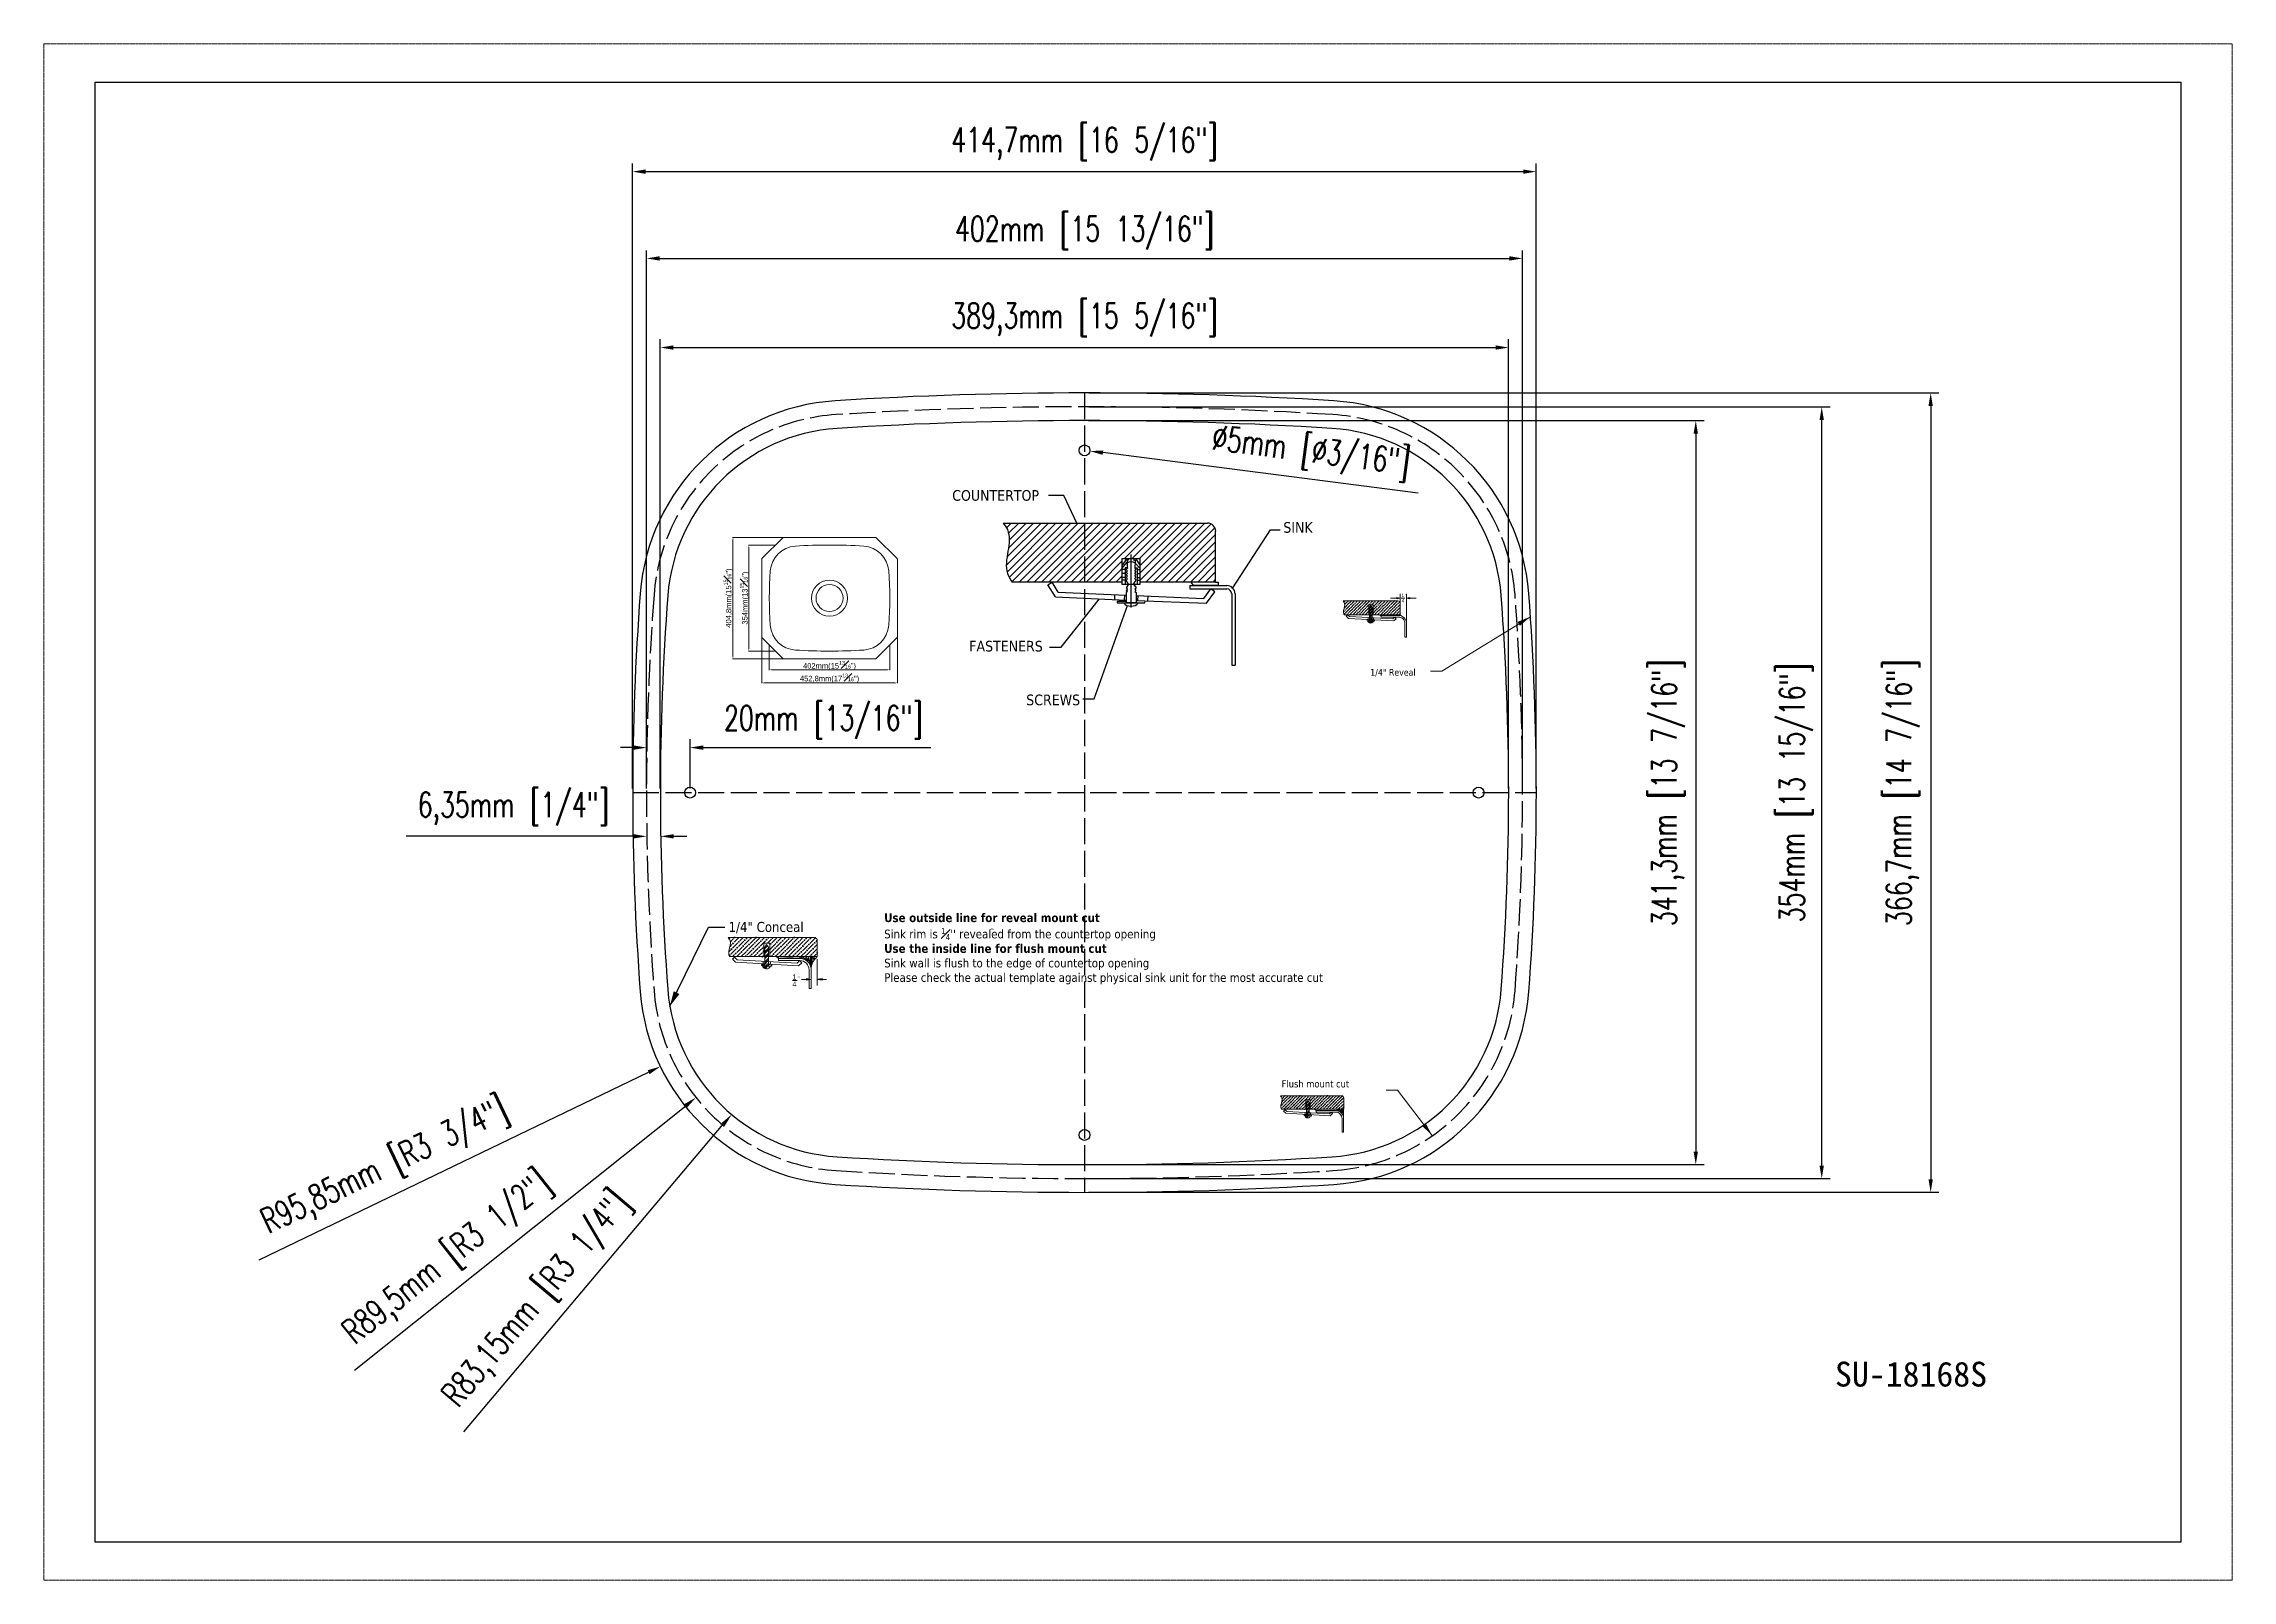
# Model space of a CAD drawing. Header units: millimetres. Extents: x 203 to 1207, y 243 to 948.
import ezdxf

# ---------------------------------------------------------------- set-up
doc = ezdxf.new("R2010")
doc.units = ezdxf.units.MM
doc.linetypes.add('ACAD_ISO02W100', pattern=[15, 12, -3])
doc.linetypes.add('PHANTOM2', pattern=[1.25, 0.625, -0.125, 0.125, -0.125, 0.125, -0.125])
doc.layers.add('CONT', color=7, linetype='Continuous')
for name, color, linetype, lineweight in [('尺寸標注', 1, 'Continuous', 30), ('文字', 3, 'Continuous', 30), ('細實線', 1, 'Continuous', 13), ('虚线', 2, 'ACAD_ISO02W100', 30)]:
    doc.layers.add(name, color=color, linetype=linetype, lineweight=lineweight)
doc.layers.add('裝訂區域', color=6, linetype='PHANTOM2', lineweight=13, plot=False)
doc.styles.add('0', font='arial.ttf', dxfattribs={"height": 1})
doc.styles.add('DIM', font='txt.shx', dxfattribs={"width": 0.7, "bigfont": 'chineset.shx'})
doc.styles.get("Standard").update_dxf_attribs({"font": 'arial.ttf'})
doc.dimstyles.new('9.8', dxfattribs={"dimscale": 3.5, "dimtxt": 2.5, "dimasz": 1.8, "dimexe": 1.6, "dimexo": 0.625, "dimtad": 1, "dimdec": 1, "dimdsep": 46, "dimlunit": 6, "dimtxsty": 'DIM', "dimcen": 0, "dimclrd": 1, "dimclre": 1, "dimclrt": 3, "dimadec": 1, "dimazin": 1, "dimtfac": 1, "dimtdec": 1, "dimtmove": 0, "dimatfit": 3, "dimfxl": 1, "dimtolj": 1, "dimlwd": 13, "dimlwe": 13, "dimarcsym": 0})
doc.dimstyles.new('DIMSTYLE_1', dxfattribs={"dimtxt": 9.5, "dimasz": 7, "dimexe": 0.18, "dimexo": 0.0625, "dimgap": 1, "dimtad": 1, "dimtoh": 1, "dimdsep": 46, "dimtxsty": 'Standard', "dimblk": '_FILLED', "dimcen": 0.09, "dimadec": 0, "dimazin": 0, "dimtp": 0.01, "dimtm": 0.01, "dimtfac": 1, "dimtofl": 0, "dimtmove": 0, "dimatfit": 3, "dimldrblk": '_FILLED', "dimfxl": 1, "dimtolj": 1, "dimarcsym": 0})
doc.dimstyles.new('ISO-25', dxfattribs={"dimtxt": 2.5, "dimasz": 2.5, "dimexe": 1.25, "dimexo": 0.625, "dimtad": 1, "dimtxsty": 'Standard', "dimcen": 2.5, "dimadec": 0, "dimazin": 0, "dimtfac": 1, "dimtmove": 0, "dimatfit": 3, "dimfxl": 1, "dimarcsym": 0})
doc.dimstyles.new('mm+in(开孔纸尺寸)', dxfattribs={"dimscale": 3, "dimtxt": 3.8, "dimasz": 2, "dimexe": 1.25, "dimexo": 0.625, "dimgap": 2, "dimtad": 1, "dimtxsty": 'DIM', "dimcen": 0, "dimclrd": 256, "dimclre": 256, "dimclrt": 3, "dimadec": 0, "dimazin": 0, "dimtfac": 1, "dimtmove": 0, "dimatfit": 1, "dimfxl": 1, "dimlwd": -1, "dimarcsym": 0})

msp = doc.modelspace()

# ---------------------------------------------------------------- texts
at = {"layer": '尺寸標注', "lineweight": 9, "style": '0'}
for s, p in [('4', (546.141, 515.07)), ('1', (546.135, 518.374))]:
    msp.add_text(s, height=2.363, dxfattribs=at).set_placement(p)
at = {"layer": '尺寸標注', "lineweight": 9, "style": '0', "width": 1.979076}
msp.add_text('"', height=1.193, dxfattribs=at).set_placement((548.421, 518.558))
at = {"layer": '尺寸標注', "char_height": 4.57273, "attachment_point": 1}
for s, insert, width in [('{\\fTahoma|b0|i0|c163|p34; }', (517.881, 554.733), 57.18485), ('{\\fTahoma|b0|i0|c163|p34;1/4" Conceal}', (516.835, 544.825), 53.62187), ('{\\fTahoma|b0|i0|c163|p34; }', (517.837, 547.874), 59.74783)]:
    msp.add_mtext(s, dxfattribs=dict(at, insert=insert, width=width))
at = {"layer": '文字'}
for s, insert, char_height, width, attachment_point in [("\\A1;\\fTahoma|b1|i0|c0|p34;Use outside line for reveal mount cut\\fTahoma|b0|i0|c0|p34; \\PSink rim is {\\H0.7x;\\S1#4;}\\H1.00002x;'' revealed from the countertop opening\\P\\fTahoma|b1|i0|c0|p34;Use the inside line for flush mount cut \\P\\fTahoma|b0|i0|c0|p34;Sink wall is flush to the edge of countertop opening \\PPlease check the actual template against physical sink unit for the most accurate cut ", (588.25, 548.753), 3.9936, 327.00433, 1), ('{\\fTahoma|b0|i0|c163|p34;^ }', (636.702, 541.935), 1.9968, 18.80155, 1), ('{\\fNSimSun|b0|i0|c134|p49;SU-18168S}', (1059.486, 343.102), 11.40037, 227.93134, 2)]:
    msp.add_mtext(s, dxfattribs=dict(at, insert=insert, char_height=char_height, width=width, attachment_point=attachment_point))
at = {"layer": '細實線', "lineweight": 9, "style": '0'}
for s, p in [('1', (825.682, 693.888)), ('4', (825.697, 691.363))]:
    msp.add_text(s, height=1.544, dxfattribs=at).set_placement(p)
at = {"layer": '細實線', "lineweight": 9, "style": '0', "width": 1.579121}
msp.add_text('"', height=0.978, dxfattribs=at).set_placement((827.22, 694.305))
at = {"layer": '細實線', "attachment_point": 1}
for s, insert, char_height, width in [('{\\fTahoma|b0|i0|c163|p34; }', (811.151, 668.34), 3.04404, 31.38011), ('{\\fTahoma|b0|i0|c163|p34; }', (811.151, 664.028), 3.04404, 27.86835), ('{\\fTahoma|b0|i0|c163|p34;1/4"\\fTahoma|b0|i0|c0|p34; \\fTahoma|b0|i0|c163|p34;Revea\\fTahoma|b0|i0|c0|p34;l}', (811.319, 660.834), 3.044038, 37.02246), ('{\\fTahoma|b0|i0|c0|p34; }', (770.797, 476.79), 3.24733, 50.54984), ('{\\fTahoma|b0|i0|c0|p34; }', (770.797, 472.279), 3.24733, 57.8144), ('{\\fTahoma|b0|i0|c0|p34;Flush mount cut}', (770.63, 472.179), 3.24733, 48.05913)]:
    msp.add_mtext(s, dxfattribs=dict(at, insert=insert, char_height=char_height, width=width))

# ---------------------------------------------------------------- blocks, each defined once
blk = doc.blocks.new('*D3')
at = {"lineweight": 0}
for p, q in [((16062.6, 4933.8), (15720.1, 4933.8)), ((15721.4, 4537), (15721.4, 4925.8)), ((16062.6, 4529), (15720.1, 4529))]:
    blk.add_line(p, q, dxfattribs=at)
for points in [[(15720, 4925.8), (15722.7, 4925.8), (15721.4, 4933.8)], [(15720, 4537), (15722.7, 4537), (15721.4, 4529)]]:
    blk.add_solid(points)
at = {"layer": 'Defpoints', "color": 0}
for p in [(15721.4, 4933.8), (16063.3, 4933.8), (16063.3, 4529)]:
    blk.add_point(p, dxfattribs=at)
at = {"insert": (15705.8, 4731.4), "char_height": 18, "attachment_point": 5, "rotation": 90}
blk.add_mtext('{\\C1;404,8mm(15\\H0.7x;\\S15#16;\\H1.4286x;")}', dxfattribs=at)
blk = doc.blocks.new('*D4')
at = {"lineweight": 0}
for p, q in [((15862.8, 4908.4), (15773, 4908.4)), ((15774.2, 4562.4), (15774.2, 4900.4)), ((15862.8, 4554.4), (15773, 4554.4))]:
    blk.add_line(p, q, dxfattribs=at)
for points in [[(15772.9, 4900.4), (15775.6, 4900.4), (15774.2, 4908.4)], [(15772.9, 4562.4), (15775.6, 4562.4), (15774.2, 4554.4)]]:
    blk.add_solid(points)
at = {"layer": 'Defpoints', "color": 0}
for p in [(15774.2, 4908.4), (15863.4, 4908.4), (15863.4, 4554.4)]:
    blk.add_point(p, dxfattribs=at)
at = {"insert": (15760.1, 4731.4), "char_height": 18, "attachment_point": 5, "rotation": 90}
blk.add_mtext('{\\C1;354mm(13\\H0.7x;\\S15#16;\\H1.4286x;")}', dxfattribs=at)
blk = doc.blocks.new('*D5')
at = {"lineweight": 0}
for p, q in [((15817.2, 4730.7), (15817.2, 4447.1)), ((16270, 4730.7), (16270, 4447.1)), ((15825.2, 4448.4), (16262, 4448.4))]:
    blk.add_line(p, q, dxfattribs=at)
for points in [[(15825.2, 4449.7), (15825.2, 4447), (15817.2, 4448.4)], [(16262, 4449.7), (16262, 4447), (16270, 4448.4)]]:
    blk.add_solid(points)
at = {"layer": 'Defpoints', "color": 0}
for p in [(15817.2, 4731.4), (16270, 4731.4), (16270, 4448.4)]:
    blk.add_point(p, dxfattribs=at)
at = {"insert": (16043.6, 4464), "char_height": 18, "attachment_point": 5}
blk.add_mtext('{\\C1;452,8mm(17\\H0.7x;\\S13#16;\\H1.4286x;")}', dxfattribs=at)
blk = doc.blocks.new('*D6')
at = {"lineweight": 0}
for p, q in [((15842.6, 4574.6), (15842.6, 4490.9)), ((16244.6, 4574.6), (16244.6, 4490.9)), ((15850.6, 4492.2), (16236.6, 4492.2))]:
    blk.add_line(p, q, dxfattribs=at)
for points in [[(15850.6, 4493.5), (15850.6, 4490.8), (15842.6, 4492.2)], [(16236.6, 4493.5), (16236.6, 4490.8), (16244.6, 4492.2)]]:
    blk.add_solid(points)
at = {"layer": 'Defpoints', "color": 0}
for p in [(15842.6, 4575.2), (16244.6, 4575.2), (16244.6, 4492.2)]:
    blk.add_point(p, dxfattribs=at)
at = {"insert": (16043.6, 4506.3), "char_height": 18, "attachment_point": 5}
blk.add_mtext('{\\C1;402mm(15\\H0.7x;\\S13#16;\\H1.4286x;")}', dxfattribs=at)
blk = doc.blocks.new('efw')
at = {"layer": 'CONT', "lineweight": 25}
h = blk.add_hatch(dxfattribs=at)
h.set_pattern_fill('ANSI31', color=256, scale=0.808315, style=0)
h.set_pattern_definition([(45, (-2535.7435, -4394.8292), (-1.814719, 1.814719), [])])
edge = h.paths.add_edge_path()
edge.add_arc((-1986.4, -4346.4), 4.04, 0, 90)
edge.add_line((-1986.4, -4342.4), (-2086.1, -4342.4))
edge.add_spline(control_points=[(-2086.1, -4342.4), (-2085.3, -4343.4), (-2080.2, -4350.3), (-2087.3, -4362.3), (-2082.6, -4369.8), (-2081.7, -4371.2)], knot_values=[0, 0, 0, 0, 4.788302, 31.211075, 37.135874, 37.135874, 37.135874, 37.135874], degree=3, periodic=0)
edge.add_line((-2081.7, -4371.2), (-2028.1, -4371.2))
edge.add_line((-2028.1, -4371.2), (-2028.1, -4359.7))
edge.add_line((-2028.1, -4359.7), (-2019.2, -4359.7))
edge.add_line((-2019.2, -4359.7), (-2019.2, -4371.2))
edge.add_line((-2019.2, -4371.2), (-1982.4, -4371.2))
edge.add_line((-1982.4, -4371.2), (-1982.4, -4346.4))
at = {"lineweight": 25}
for p, q in [((-2064.2, -4372.5), (-2062.1, -4371.2)), ((-1982.8, -4375.9), (-1984.8, -4374.5)), ((-2031.7, -4377.2), (-2031.8, -4379.7)), ((-2026.9, -4377.4), (-2027, -4379.9)), ((-2020.4, -4377.7), (-2020.5, -4380.1)), ((-2015.5, -4377.9), (-2015.6, -4380.3))]:
    blk.add_line(p, q, dxfattribs=at)
at = {"layer": 'CONT', "lineweight": 25}
for p, q in [((-2056.5, -4329), (-2064, -4329)), ((-2050.2, -4342.4), (-2056.5, -4329)), ((-2086.1, -4342.4), (-1986.4, -4342.4)), ((-1982.4, -4371.2), (-1982.4, -4346.4)), ((-1974.1, -4374), (-1955.7, -4345.7)), ((-1955.7, -4345.7), (-1950.9, -4345.7)), ((-2028.1, -4359.7), (-2019.2, -4359.7)), ((-2025.8, -4359.7), (-2028.1, -4363)), ((-2028.1, -4359.7), (-2028.1, -4372.1)), ((-2028.1, -4364.6), (-2025.6, -4361.5)), ((-2026.6, -4365.1), (-2028.1, -4365.1)), ((-2025.4, -4364.2), (-2026.6, -4364.2)), ((-2026.6, -4364.2), (-2026.6, -4372.1)), ((-2025.4, -4364.4), (-2026.1, -4365.1)), ((-2025.4, -4365.7), (-2026.1, -4365.1)), ((-2025.4, -4365.7), (-2026.1, -4366.4)), ((-2025, -4360.5), (-2025.6, -4360.5)), ((-2025, -4359.7), (-2025, -4360.5)), ((-2023.7, -4357.7), (-2023.7, -4383.6)), ((-2022.3, -4359.7), (-2022.3, -4360.5)), ((-2022.3, -4360.5), (-2021.7, -4360.5)), ((-2021.9, -4364.2), (-2020.7, -4364.2)), ((-2021.9, -4364.4), (-2021.3, -4365.1)), ((-2021.9, -4365.7), (-2021.3, -4365.1)), ((-2021.9, -4365.7), (-2021.3, -4366.4)), ((-2019.2, -4364.6), (-2021.7, -4362)), ((-2021.5, -4359.7), (-2019.2, -4363)), ((-2020.7, -4364.2), (-2020.7, -4372.1)), ((-2020.7, -4365.1), (-2019.2, -4365.1)), ((-2019.2, -4372.1), (-2019.2, -4359.7)), ((-2028.1, -4371.2), (-2081.7, -4371.2)), ((-2060.6, -4378.4), (-2064.2, -4372.5)), ((-2059.2, -4376.1), (-2062.1, -4371.2)), ((-2059.2, -4376.1), (-2026.1, -4377.5)), ((-2026.6, -4366.9), (-2028.1, -4366.9)), ((-2026.6, -4368.9), (-2028.1, -4368.9)), ((-2026.6, -4370.3), (-2028.1, -4370.3)), ((-2028.1, -4372.1), (-2019.2, -4372.1)), ((-2025.4, -4367), (-2026.1, -4366.4)), ((-2025.4, -4367), (-2026.1, -4367.7)), ((-2025.4, -4368.3), (-2026.1, -4367.7)), ((-2025.4, -4368.3), (-2026.1, -4369)), ((-2025.4, -4369.6), (-2026.1, -4369)), ((-2025.4, -4369.6), (-2026.1, -4370.3)), ((-2024.9, -4372.1), (-2026.1, -4370.3)), ((-2024.9, -4372.1), (-2026.1, -4373.9)), ((-2025.4, -4374.5), (-2026.1, -4373.9)), ((-2025.4, -4374.5), (-2026.1, -4375.2)), ((-2025.4, -4375.8), (-2026.1, -4375.2)), ((-2025.4, -4375.8), (-2026.1, -4376.3)), ((-2026.1, -4376.3), (-2026.1, -4381.1)), ((-2022.4, -4372.1), (-2021.2, -4370.3)), ((-2022.4, -4372.1), (-2021.2, -4373.9)), ((-2021.9, -4367), (-2021.3, -4366.4)), ((-2021.9, -4367), (-2021.3, -4367.7)), ((-2021.9, -4368.3), (-2021.3, -4367.7)), ((-2021.9, -4368.3), (-2021.3, -4369)), ((-2021.9, -4369.6), (-2021.3, -4369)), ((-2021.9, -4369.6), (-2021.2, -4370.3)), ((-2021.9, -4374.5), (-2021.2, -4373.9)), ((-2021.9, -4374.5), (-2021.3, -4375.2)), ((-2021.9, -4375.8), (-2021.3, -4375.2)), ((-2021.9, -4375.8), (-2021.2, -4376.3)), ((-2021.2, -4376.3), (-2021.2, -4381.1)), ((-2020.7, -4366.9), (-2019.2, -4366.9)), ((-2020.7, -4368.9), (-2019.2, -4368.9)), ((-2020.7, -4370.3), (-2019.2, -4370.3)), ((-1982.4, -4371.2), (-2019.2, -4371.2)), ((-1995, -4372.8), (-1977, -4372.8)), ((-1995, -4372.8), (-1995, -4374.5)), ((-1995, -4374.5), (-1977, -4374.5)), ((-1993.2, -4372.8), (-1994.3, -4371.2)), ((-1981.1, -4372.8), (-1993.2, -4372.8)), ((-1988.1, -4379.1), (-1984.8, -4374.5)), ((-1986.8, -4381.5), (-1982.8, -4375.9)), ((-1982.4, -4371.2), (-1981.1, -4371.2)), ((-1981.1, -4371.2), (-1981.1, -4372.8)), ((-2060.6, -4378.4), (-2026.1, -4379.9)), ((-2057.8, -4402.9), (-2039.1, -4379.3)), ((-2041.6, -4428.1), (-2025.4, -4382.6)), ((-2026.1, -4380.7), (-2030.5, -4380.7)), ((-2030.5, -4380.7), (-2030.5, -4381.3)), ((-2030.5, -4381.3), (-2016.9, -4381.3)), ((-2026.1, -4381.1), (-2021.2, -4381.1)), ((-2021.2, -4377.7), (-1988.1, -4379.1)), ((-2021.2, -4380.1), (-1986.8, -4381.5)), ((-2016.9, -4381.3), (-2016.8, -4380.3)), ((-1974.5, -4376.9), (-1974.5, -4411.6)), ((-1972.9, -4376.9), (-1972.9, -4411.6)), ((-2063.5, -4402.9), (-2057.8, -4402.9)), ((-1974.5, -4411.6), (-1972.9, -4411.6)), ((-2047.2, -4428.1), (-2041.6, -4428.1))]:
    blk.add_line(p, q, dxfattribs=at)
for centre, radius, start, end in [((-1986.4, -4346.4), 4.04, 0, 90), ((-2023.7, -4364.3), 3.09, 50.677, 129.323), ((-1977, -4376.9), 4.04, 0, 90), ((-1977, -4376.9), 2.42, 0, 90), ((-2023.7, -4377.7), 5.2, 224.4662, 315.5338)]:
    blk.add_arc(centre, radius, start, end, dxfattribs=at)
for points, knots in [([(-2086.1, -4342.4), (-2085.3, -4343.4), (-2080.2, -4350.3), (-2087.3, -4362.3), (-2082.6, -4369.8), (-2081.7, -4371.2)], [0, 0, 0, 0, 3.870458, 25.228387, 30.017492, 30.017492, 30.017492, 30.017492]), ([(-2025.6, -4360.5), (-2025.6, -4361.3), (-2025.6, -4362.7), (-2025.5, -4364), (-2025.4, -4364.4)], [0.304732, 0.304732, 0.304732, 0.304732, 3.312565, 5.150382, 5.150382, 5.150382, 5.150382]), ([(-2021.7, -4360.5), (-2021.7, -4361.3), (-2021.7, -4362.7), (-2021.9, -4364), (-2021.9, -4364.4)], [0.304732, 0.304732, 0.304732, 0.304732, 3.312565, 5.150382, 5.150382, 5.150382, 5.150382])]:
    blk.add_open_spline(points, degree=3, knots=knots, dxfattribs=at)
at = {"layer": 'CONT', "char_height": 5.198, "width": 14.864, "attachment_point": 1}
for s, insert in [('{\\fTahoma|b0|i0|c0|p34;COUNTERTOP\\P }', (-2110.9, -4326.3)), ('{\\fTahoma|b0|i0|c0|p34;SINK\\P }', (-1949.4, -4341.9)), ('{\\fTahoma|b0|i0|c0|p34;FASTENERS\\P }', (-2102.6, -4399.8)), ('{\\fTahoma|b0|i0|c0|p34;SCREWS', (-2074.8, -4426))]:
    blk.add_mtext(s, dxfattribs=dict(at, insert=insert))
blk = doc.blocks.new('*D20')
at = {"layer": 'Defpoints', "color": 0}
for p in [(677.7, 761.5), (682.7, 760.8)]:
    blk.add_point(p, dxfattribs=at)
at = {"layer": '尺寸標注'}
blk.add_line((833.3, 741.5), (688.6, 760.1), dxfattribs=at)
blk.add_solid([(688.8, 761.1), (688.5, 759.1), (682.7, 760.8)], dxfattribs=at)
at = {"layer": '尺寸標注', "color": 3, "insert": (784, 759.6), "char_height": 11.4, "attachment_point": 5, "rotation": 352.6905, "style": 'DIM'}
blk.add_mtext('∅5mm [∅3/16"]', dxfattribs=at)
blk = doc.blocks.new('*D21')
at = {"layer": 'Defpoints', "color": 0}
for p in [(499.2, 624.8), (479.2, 604.1), (499.2, 604.1)]:
    blk.add_point(p, dxfattribs=at)
at = {"layer": '尺寸標注'}
for p, q in [((473.2, 624.8), (467.2, 624.8)), ((505.2, 624.8), (609.6, 624.8))]:
    blk.add_line(p, q, dxfattribs=at)
at = {"layer": '尺寸標注', "lineweight": -2}
for p, q in [((479.2, 606), (479.2, 628.6)), ((499.2, 606), (499.2, 628.6))]:
    blk.add_line(p, q, dxfattribs=at)
at = {"layer": '尺寸標注'}
for points in [[(473.2, 623.8), (473.2, 625.8), (479.2, 624.8)], [(505.2, 625.8), (505.2, 623.8), (499.2, 624.8)]]:
    blk.add_solid(points, dxfattribs=at)
at = {"layer": '尺寸標注', "color": 3, "insert": (560.4, 636.5), "char_height": 11.4, "attachment_point": 5, "style": 'DIM'}
blk.add_mtext('20mm [13/16"]', dxfattribs=at)
blk = doc.blocks.new('*D22')
at = {"layer": 'Defpoints', "color": 0}
for p in [(874.8, 808.3), (485.5, 604.1), (874.8, 604.1)]:
    blk.add_point(p, dxfattribs=at)
at = {"layer": '尺寸標注', "lineweight": -2}
for p, q in [((485.5, 606), (485.5, 812.1)), ((874.8, 606), (874.8, 812.1))]:
    blk.add_line(p, q, dxfattribs=at)
at = {"layer": '尺寸標注'}
blk.add_line((491.5, 808.3), (868.8, 808.3), dxfattribs=at)
for points in [[(491.5, 809.3), (491.5, 807.3), (485.5, 808.3)], [(868.8, 807.3), (868.8, 809.3), (874.8, 808.3)]]:
    blk.add_solid(points, dxfattribs=at)
at = {"layer": '尺寸標注', "color": 3, "insert": (680.2, 821), "char_height": 11.4, "attachment_point": 5, "style": 'DIM'}
blk.add_mtext('389,3mm [15 5/16"]', dxfattribs=at)
blk = doc.blocks.new('*D23')
at = {"layer": 'Defpoints', "color": 0}
for p in [(881.2, 849.2), (479.2, 604.1), (881.2, 604.1)]:
    blk.add_point(p, dxfattribs=at)
at = {"layer": '尺寸標注', "lineweight": -2}
for p, q in [((479.2, 606), (479.2, 852.9)), ((881.2, 606), (881.2, 852.9))]:
    blk.add_line(p, q, dxfattribs=at)
at = {"layer": '尺寸標注'}
blk.add_line((485.2, 849.2), (875.2, 849.2), dxfattribs=at)
for points in [[(485.2, 850.2), (485.2, 848.2), (479.2, 849.2)], [(875.2, 848.2), (875.2, 850.2), (881.2, 849.2)]]:
    blk.add_solid(points, dxfattribs=at)
at = {"layer": '尺寸標注', "color": 3, "insert": (680.2, 860.9), "char_height": 11.4, "attachment_point": 5, "style": 'DIM'}
blk.add_mtext('402mm [15 13/16"]', dxfattribs=at)
blk = doc.blocks.new('*D24')
at = {"layer": 'Defpoints', "color": 0}
for p in [(887.5, 889), (472.8, 604.1), (887.5, 604.1)]:
    blk.add_point(p, dxfattribs=at)
at = {"layer": '尺寸標注', "lineweight": -2}
for p, q in [((472.8, 606), (472.8, 892.8)), ((887.5, 606), (887.5, 892.8))]:
    blk.add_line(p, q, dxfattribs=at)
at = {"layer": '尺寸標注'}
blk.add_line((478.8, 889), (881.5, 889), dxfattribs=at)
for points in [[(478.8, 890), (478.8, 888), (472.8, 889)], [(881.5, 888), (881.5, 890), (887.5, 889)]]:
    blk.add_solid(points, dxfattribs=at)
at = {"layer": '尺寸標注', "color": 3, "insert": (680.2, 901.7), "char_height": 11.4, "attachment_point": 5, "style": 'DIM'}
blk.add_mtext('414,7mm [16 5/16"]', dxfattribs=at)
blk = doc.blocks.new('*D25')
at = {"layer": 'Defpoints', "color": 0}
for p in [(680.2, 787.5), (680.1, 420.8), (1068.5, 420.8)]:
    blk.add_point(p, dxfattribs=at)
at = {"layer": '尺寸標注', "lineweight": -2}
for p, q in [((682.1, 787.5), (1072.2, 787.5)), ((682, 420.8), (1072.2, 420.8))]:
    blk.add_line(p, q, dxfattribs=at)
at = {"layer": '尺寸標注'}
blk.add_line((1068.5, 781.5), (1068.5, 426.8), dxfattribs=at)
for points in [[(1069.5, 781.5), (1067.5, 781.5), (1068.5, 787.5)], [(1067.5, 426.8), (1069.5, 426.8), (1068.5, 420.8)]]:
    blk.add_solid(points, dxfattribs=at)
at = {"layer": '尺寸標注', "color": 3, "insert": (1055.8, 604.1), "char_height": 11.4, "attachment_point": 5, "rotation": 90, "style": 'DIM'}
blk.add_mtext('366,7mm [14 7/16"]', dxfattribs=at)
blk = doc.blocks.new('*D26')
at = {"layer": 'Defpoints', "color": 0}
for p in [(680.2, 781.1), (1018.5, 781.1), (680.2, 427.1)]:
    blk.add_point(p, dxfattribs=at)
at = {"layer": '尺寸標注', "lineweight": -2}
for p, q in [((682.1, 781.1), (1022.3, 781.1)), ((682.1, 427.1), (1022.3, 427.1))]:
    blk.add_line(p, q, dxfattribs=at)
at = {"layer": '尺寸標注'}
blk.add_line((1018.5, 433.1), (1018.5, 775.1), dxfattribs=at)
for points in [[(1019.5, 775.1), (1017.5, 775.1), (1018.5, 781.1)], [(1017.5, 433.1), (1019.5, 433.1), (1018.5, 427.1)]]:
    blk.add_solid(points, dxfattribs=at)
at = {"layer": '尺寸標注', "color": 3, "insert": (1006.8, 604.1), "char_height": 11.4, "attachment_point": 5, "rotation": 90, "style": 'DIM'}
blk.add_mtext('354mm [13 15/16"]', dxfattribs=at)
blk = doc.blocks.new('*D27')
at = {"layer": 'Defpoints', "color": 0}
for p in [(680.1, 774.8), (680.2, 433.5), (960.7, 433.5)]:
    blk.add_point(p, dxfattribs=at)
at = {"layer": '尺寸標注', "lineweight": -2}
for p, q in [((682, 774.8), (964.5, 774.8)), ((682.1, 433.5), (964.5, 433.5))]:
    blk.add_line(p, q, dxfattribs=at)
at = {"layer": '尺寸標注'}
blk.add_line((960.7, 768.8), (960.7, 439.5), dxfattribs=at)
for points in [[(961.7, 768.8), (959.7, 768.8), (960.7, 774.8)], [(959.7, 439.5), (961.7, 439.5), (960.7, 433.5)]]:
    blk.add_solid(points, dxfattribs=at)
at = {"layer": '尺寸標注', "color": 3, "insert": (948.1, 604.1), "char_height": 11.4, "attachment_point": 5, "rotation": 90, "style": 'DIM'}
blk.add_mtext('341,3mm [13 7/16"]', dxfattribs=at)
blk = doc.blocks.new('*D28')
at = {"layer": 'Defpoints', "color": 0}
for p in [(479.3, 585.8), (479.3, 584.1), (485.7, 585.9)]:
    blk.add_point(p, dxfattribs=at)
at = {"layer": '尺寸標注'}
for p, q in [((473.3, 584.1), (368.9, 584.1)), ((491.7, 584.1), (497.7, 584.1))]:
    blk.add_line(p, q, dxfattribs=at)
at = {"layer": '尺寸標注', "lineweight": -2}
for p, q in [((479.3, 583.9), (479.3, 580.3)), ((485.7, 584), (485.7, 580.3))]:
    blk.add_line(p, q, dxfattribs=at)
at = {"layer": '尺寸標注'}
for points in [[(473.3, 583.1), (473.3, 585.1), (479.3, 584.1)], [(491.7, 585.1), (491.7, 583.1), (485.7, 584.1)]]:
    blk.add_solid(points, dxfattribs=at)
at = {"layer": '尺寸標注', "color": 3, "insert": (418.1, 596.7), "char_height": 11.4, "attachment_point": 5, "style": 'DIM'}
blk.add_mtext('6,35mm [1/4"]', dxfattribs=at)
blk = doc.blocks.new('*D29')
at = {"layer": 'Defpoints', "color": 0}
for p in [(571.9, 520.1), (485.5, 478.5)]:
    blk.add_point(p, dxfattribs=at)
at = {"layer": '尺寸標注'}
blk.add_line((301.4, 389.8), (480.1, 475.9), dxfattribs=at)
blk.add_solid([(480.6, 475), (479.7, 476.8), (485.5, 478.5)], dxfattribs=at)
at = {"layer": '尺寸標注', "color": 3, "insert": (359.5, 431.8), "char_height": 11.4, "attachment_point": 5, "rotation": 25.7235, "style": 'DIM'}
blk.add_mtext('R95,85mm [R3 3/4"]', dxfattribs=at)
blk = doc.blocks.new('*D30')
at = {"layer": 'Defpoints', "color": 0}
for p in [(571.9, 520.1), (501.9, 464.3)]:
    blk.add_point(p, dxfattribs=at)
at = {"layer": '尺寸標注'}
blk.add_line((345.2, 339.3), (497.2, 460.5), dxfattribs=at)
blk.add_solid([(497.8, 459.7), (496.6, 461.3), (501.9, 464.3)], dxfattribs=at)
at = {"layer": '尺寸標注', "color": 3, "insert": (388.3, 389.8), "char_height": 11.4, "attachment_point": 5, "rotation": 38.577, "style": 'DIM'}
blk.add_mtext('R89,5mm [R3 1/2"]', dxfattribs=at)
blk = doc.blocks.new('*D31')
at = {"layer": 'Defpoints', "color": 0}
for p in [(571.9, 520.1), (518.3, 456.5)]:
    blk.add_point(p, dxfattribs=at)
at = {"layer": '尺寸標注'}
blk.add_line((395.4, 311), (514.4, 452), dxfattribs=at)
blk.add_solid([(515.1, 451.3), (513.6, 452.6), (518.3, 456.5)], dxfattribs=at)
at = {"layer": '尺寸標注', "color": 3, "insert": (429.5, 371), "char_height": 11.4, "attachment_point": 5, "rotation": 49.8335, "style": 'DIM'}
blk.add_mtext('R83,15mm [R3 1/4"]', dxfattribs=at)
blk = doc.blocks.new('_FILLED')
at = {"color": 0, "linetype": 'ByBlock'}
blk.add_solid([(0, 0), (-1, 0.21), (-1, -0.21)], dxfattribs=at)
blk = doc.blocks.new('gregrw')
for p, q in [((15887.947, 4932.889), (15818.036, 4862.978)), ((16197.047, 4933.767), (15890.069, 4933.767)), ((16269.079, 4862.978), (16199.168, 4932.889)), ((15817.158, 4860.857), (15817.158, 4601.878)), ((16269.958, 4601.878), (16269.958, 4860.857)), ((15818.036, 4599.757), (15887.947, 4529.846)), ((15890.069, 4528.967), (16197.047, 4528.967)), ((16199.168, 4529.846), (16269.079, 4599.757))]:
    blk.add_line(p, q)
for radius in [60, 45]:
    blk.add_circle((16043.558, 4731.367), radius)
for centre, radius, start, end in [((15935.246, 4815.434), 89.5, 93.6315667, 175.6565224), ((15890.069, 4930.767), 3, 90, 135), ((16043.558, 3108.867), 1799.5, 86.3684333, 93.6315667), ((16151.87, 4815.434), 89.5, 4.3434776, 86.3684333), ((16197.047, 4930.767), 3, 45, 90), ((15820.158, 4860.857), 3, 135, 180), ((17042.058, 4731.367), 1199.5, 175.6565224, 184.3434776), ((15045.058, 4731.367), 1199.5, 355.6565224, 4.3434776), ((16266.958, 4860.857), 3, 0, 45), ((15820.158, 4601.878), 3, 180, 225), ((15935.246, 4647.301), 89.5, 184.3434776, 266.3684333), ((16151.87, 4647.301), 89.5, 273.6315667, 355.6565224), ((16266.958, 4601.878), 3, 315, 0), ((15890.069, 4531.967), 3, 225, 270), ((16043.558, 6353.867), 1799.5, 266.3684333, 273.6315667), ((16197.047, 4531.967), 3, 270, 315)]:
    blk.add_arc(centre, radius, start, end)
for base, p1, p2, text, picture, middle in [((15721.366, 4933.767), (16063.262, 4528.967), (16063.262, 4933.767), '{\\C1;404,8mm(15\\H0.7x;\\S15#16;\\H1.4286x;")}', '*D3', (15721.366, 4731.367)), ((15774.23, 4908.367), (15863.426, 4554.367), (15863.426, 4908.367), '{\\C1;354mm(13\\H0.7x;\\S15#16;\\H1.4286x;")}', '*D4', (15774.23, 4731.367))]:
    dim = blk.add_linear_dim(base=base, p1=p1, p2=p2, angle=90, text=text, dimstyle='ISO-25')
    dim.commit()
    dim.dimension.update_dxf_attribs({"geometry": picture, "text_midpoint": middle, "dimtype": 128})
for base, p1, p2, text, picture, middle in [((16269.958, 4448.38), (15817.158, 4731.367), (16269.958, 4731.367), '{\\C1;452,8mm(17\\H0.7x;\\S13#16;\\H1.4286x;")}', '*D5', (16043.558, 4448.38)), ((16244.558, 4492.165), (15842.558, 4575.236), (16244.558, 4575.236), '{\\C1;402mm(15\\H0.7x;\\S13#16;\\H1.4286x;")}', '*D6', (16043.558, 4492.165))]:
    dim = blk.add_linear_dim(base=base, p1=p1, p2=p2, text=text, dimstyle='ISO-25')
    dim.commit()
    dim.dimension.update_dxf_attribs({"geometry": picture, "text_midpoint": middle, "dimtype": 128})

# ---------------------------------------------------------------- dimensions: what is measured, and where the dimension line sits
at = {"layer": '尺寸標注'}
for base, p1, p2, picture, middle in [((887.547, 889.015), (472.847, 604.145), (887.547, 604.145), '*D24', (680.197, 901.665)), ((881.197, 849.183), (479.197, 604.083), (881.197, 604.145), '*D23', (680.197, 860.883)), ((874.847, 808.323), (485.547, 604.145), (874.847, 604.145), '*D22', (680.197, 820.973)), ((479.338, 584.062), (485.687, 585.875), (479.338, 585.778), '*D28', (418.113, 596.712))]:
    dim = msp.add_linear_dim(base=base, p1=p1, p2=p2, dimstyle='mm+in(开孔纸尺寸)', override={"dimpost": 'mm', "dimtofl": 0}, dxfattribs=at)
    dim.commit()
    dim.dimension.update_dxf_attribs({"geometry": picture, "text_midpoint": middle})
for base, p1, p2, picture, middle in [((1068.456, 420.795), (680.197, 787.495), (680.119, 420.795), '*D25', (1055.806, 604.145)), ((960.742, 433.495), (680.134, 774.795), (680.197, 433.495), '*D27', (948.092, 604.145)), ((1018.529, 781.145), (680.197, 427.145), (680.197, 781.145), '*D26', (1006.829, 604.145))]:
    dim = msp.add_linear_dim(base=base, p1=p1, p2=p2, angle=90, dimstyle='mm+in(开孔纸尺寸)', override={"dimpost": 'mm', "dimtofl": 0}, dxfattribs=at)
    dim.commit()
    dim.dimension.update_dxf_attribs({"geometry": picture, "text_midpoint": middle})
dim = msp.add_diameter_dim_2p(p1=(677.717, 761.464), p2=(682.677, 760.827), dimstyle='mm+in(开孔纸尺寸)', override={"dimpost": 'mm', "dimtofl": 0}, dxfattribs=at)
dim.commit()
dim.dimension.update_dxf_attribs({"geometry": '*D20', "text_midpoint": (782.462, 748.028), "dimtype": 163})
dim = msp.add_linear_dim(base=(499.197, 624.815), p1=(479.197, 604.083), p2=(499.197, 604.145), dimstyle='mm+in(开孔纸尺寸)', override={"dimpost": 'mm', "dimtofl": 0}, dxfattribs=at)
dim.commit()
dim.dimension.update_dxf_attribs({"geometry": '*D21', "text_midpoint": (560.422, 624.815), "dimtype": 160})
for mpoint, picture, middle in [((485.534, 478.478), '*D29', (364.955, 420.386)), ((501.917, 464.27), '*D30', (396.176, 379.928)), ((518.252, 456.538), '*D31', (439.206, 362.888))]:
    dim = msp.add_radius_dim(center=(571.885, 520.079), mpoint=mpoint, dimstyle='mm+in(开孔纸尺寸)', override={"dimpost": 'mm', "dimtofl": 0}, dxfattribs=at)
    dim.commit()
    dim.dimension.update_dxf_attribs({"geometry": picture, "text_midpoint": middle, "dimtype": 164})

# ---------------------------------------------------------------- hatches: boundary and pattern name
at = {"layer": '細實線', "lineweight": 9}
h = msp.add_hatch(color=256, dxfattribs=at)
edge = h.paths.add_edge_path()
edge.add_spline(control_points=[(816.336, 685.066), (816.336, 685.066), (816.336, 685.066), (816.336, 685.066), (816.336, 685.066), (816.336, 685.753), (816.336, 685.779)], knot_values=[0.50948237, 0.50948237, 0.50948237, 0.50948237, 0.51420921, 0.51420921, 0.51420921, 1.00472684, 1.00472684, 1.00472684, 1.00472684], degree=3, periodic=0)
edge.add_spline(control_points=[(816.336, 685.779), (816.099, 685.779), (815.86, 685.779), (815.618, 685.779)], knot_values=[0.58970233, 0.58970233, 0.58970233, 0.58970233, 0.60902484, 0.60902484, 0.60902484, 0.60902484], degree=3, periodic=0)
edge.add_spline(control_points=[(815.618, 685.779), (815.644, 685.754), (816.31, 685.092), (816.336, 685.066)], knot_values=[0.00472684, 0.00472684, 0.00472684, 0.00472684, 0.24525882, 0.24525882, 0.24525882, 0.24525882], degree=3, periodic=0)
edge.add_spline(control_points=[(816.336, 685.066), (816.336, 685.249), (816.336, 685.432), (816.336, 685.432)], knot_values=[0.50229473, 0.50229473, 0.50229473, 0.50229473, 1, 1, 1, 1], degree=3, periodic=0)
edge.add_spline(control_points=[(825.081, 685.434), (825.081, 685.434), (816.336, 685.434), (816.336, 685.434)], knot_values=[0.5, 0.5, 0.5, 0.5, 1, 1, 1, 1], degree=3, periodic=0)
edge = h.paths.add_edge_path()
edge.add_spline(control_points=[(825.282, 685.434), (825.266, 685.461), (825.095, 685.752), (825.081, 685.778)], knot_values=[0.04129556, 0.04129556, 0.04129556, 0.04129556, 0.9552073, 0.9552073, 0.9552073, 0.9552073], degree=3, periodic=0)
edge.add_spline(control_points=[(825.081, 685.778), (825.081, 685.764), (825.081, 685.694), (825.081, 685.621)], knot_values=[0.13159054, 0.13159054, 0.13159054, 0.13159054, 0.23755172, 0.23755172, 0.23755172, 0.23755172], degree=3, periodic=0)
edge.add_spline(control_points=[(825.081, 685.621), (825.081, 685.605), (825.081, 685.589), (825.081, 685.574)], knot_values=[0.10895997, 0.10895997, 0.10895997, 0.10895997, 0.13159054, 0.13159054, 0.13159054, 0.13159054], degree=3, periodic=0)
edge.add_spline(control_points=[(825.081, 685.574), (825.081, 685.5), (825.081, 685.434), (825.081, 685.434), (825.081, 685.434), (825.081, 685.434), (825.081, 685.434)], knot_values=[0.99999, 0.99999, 0.99999, 0.99999, 1.10894997, 1.10894997, 1.10894997, 1.10895997, 1.10895997, 1.10895997, 1.10895997], degree=3, periodic=0)
edge.add_spline(control_points=[(825.081, 685.434), (825.081, 685.434), (825.261, 685.434), (825.282, 685.434)], knot_values=[0.52881781, 0.52881781, 0.52881781, 0.52881781, 0.99999, 0.99999, 0.99999, 0.99999], degree=3, periodic=0)
h = msp.add_hatch(color=256, dxfattribs=at)
edge = h.paths.add_edge_path()
edge.add_spline(control_points=[(825.081, 685.621), (825.081, 685.694), (825.081, 685.764), (825.081, 685.778)], knot_values=[0.13159054, 0.13159054, 0.13159054, 0.13159054, 0.23755172, 0.23755172, 0.23755172, 0.23755172], degree=3, periodic=0)
edge.add_spline(control_points=[(825.081, 685.778), (825.08, 685.779), (825.08, 685.779), (825.08, 685.779)], knot_values=[0.00001, 0.00001, 0.00001, 0.00001, 0.04129556, 0.04129556, 0.04129556, 0.04129556], degree=3, periodic=0)
edge.add_spline(control_points=[(825.08, 685.779), (825.067, 685.779), (824.938, 685.779), (824.707, 685.779)], knot_values=[0.9288448, 0.9288448, 0.9288448, 0.9288448, 0.99637421, 0.99637421, 0.99637421, 0.99637421], degree=3, periodic=0)
edge.add_spline(control_points=[(824.707, 685.779), (824.707, 685.779), (824.671, 685.779), (824.636, 685.779)], knot_values=[0.066844, 0.066844, 0.066844, 0.066844, 0.14285714, 0.14285714, 0.14285714, 0.14285714], degree=3, periodic=0)
edge.add_spline(control_points=[(824.636, 685.779), (824.578, 685.779), (824.515, 685.779), (824.447, 685.779)], knot_values=[0.90656219, 0.90656219, 0.90656219, 0.90656219, 0.92215948, 0.92215948, 0.92215948, 0.92215948], degree=3, periodic=0)
edge.add_spline(control_points=[(824.447, 685.779), (823.659, 685.779), (822.188, 685.779), (820.338, 685.779)], knot_values=[0.72617055, 0.72617055, 0.72617055, 0.72617055, 0.90656219, 0.90656219, 0.90656219, 0.90656219], degree=3, periodic=0)
edge.add_spline(control_points=[(820.338, 685.779), (819.507, 685.779), (818.599, 685.779), (817.642, 685.779)], knot_values=[0.64512196, 0.64512196, 0.64512196, 0.64512196, 0.72617055, 0.72617055, 0.72617055, 0.72617055], degree=3, periodic=0)
edge.add_spline(control_points=[(817.641, 685.779), (817.64, 685.779), (817.639, 685.779), (817.638, 685.779)], knot_values=[0.12745211, 0.12745211, 0.12745211, 0.12745211, 0.13510685, 0.13510685, 0.13510685, 0.13510685], degree=3, periodic=0)
edge.add_spline(control_points=[(817.638, 685.779), (817.635, 685.779), (817.631, 685.779), (817.627, 685.779)], knot_values=[0.11243108, 0.11243108, 0.11243108, 0.11243108, 0.12745211, 0.12745211, 0.12745211, 0.12745211], degree=3, periodic=0)
edge.add_spline(control_points=[(817.627, 685.779), (817.618, 685.779), (817.606, 685.779), (817.593, 685.779)], knot_values=[0.08353796, 0.08353796, 0.08353796, 0.08353796, 0.11243108, 0.11243108, 0.11243108, 0.11243108], degree=3, periodic=0)
edge.add_spline(control_points=[(817.593, 685.779), (817.587, 685.779), (817.581, 685.779), (817.575, 685.779)], knot_values=[0.07016328, 0.07016328, 0.07016328, 0.07016328, 0.08353796, 0.08353796, 0.08353796, 0.08353796], degree=3, periodic=0)
edge.add_spline(control_points=[(817.593, 685.779), (817.523, 685.779), (817.453, 685.779), (817.382, 685.779)], knot_values=[0.63781622, 0.63781622, 0.63781622, 0.63781622, 0.64375225, 0.64375225, 0.64375225, 0.64375225], degree=3, periodic=0)
edge.add_spline(control_points=[(817.382, 685.779), (817.039, 685.779), (816.69, 685.779), (816.336, 685.779)], knot_values=[0.60902484, 0.60902484, 0.60902484, 0.60902484, 0.63781622, 0.63781622, 0.63781622, 0.63781622], degree=3, periodic=0)
edge.add_spline(control_points=[(816.336, 685.779), (816.336, 685.753), (816.336, 685.066), (816.336, 685.066), (816.336, 685.066), (816.336, 685.066), (816.336, 685.066)], knot_values=[0.50948237, 0.50948237, 0.50948237, 0.50948237, 1, 1, 1, 1.00472684, 1.00472684, 1.00472684, 1.00472684], degree=3, periodic=0)
edge.add_spline(control_points=[(816.336, 685.434), (816.336, 685.434), (825.081, 685.434), (825.081, 685.434)], knot_values=[0.5, 0.5, 0.5, 0.5, 1, 1, 1, 1], degree=3, periodic=0)
edge.add_spline(control_points=[(825.081, 685.434), (825.081, 685.434), (825.081, 685.434), (825.081, 685.434), (825.081, 685.434), (825.081, 685.5), (825.081, 685.574)], knot_values=[0.99999, 0.99999, 0.99999, 0.99999, 1, 1, 1, 1.10895997, 1.10895997, 1.10895997, 1.10895997], degree=3, periodic=0)
edge.add_spline(control_points=[(825.081, 685.574), (825.081, 685.589), (825.081, 685.605), (825.081, 685.621)], knot_values=[0.10895997, 0.10895997, 0.10895997, 0.10895997, 0.13159054, 0.13159054, 0.13159054, 0.13159054], degree=3, periodic=0)

# ---------------------------------------------------------------- linework, layer by layer
for p, q in [((225.969, 930.079), (1183.505, 930.079)), ((225.969, 930.079), (225.969, 260.496)), ((1183.505, 260.496), (1183.505, 930.079)), ((225.969, 260.496), (1183.505, 260.496))]:
    msp.add_line(p, q)
msp.add_lwpolyline([(794.58, 783.869, 0.03170201), (565.814, 783.869, 0.3740088), (476.31, 695.471, 0.03792216), (476.31, 512.82, 0.3740088), (565.814, 424.422, 0.03170201), (794.58, 424.422, 0.3740088), (884.084, 512.82, 0.03792216), (884.084, 695.471, 0.3740088)], format="xyb", close=True)
for centre in [(680.197, 761.145), (499.197, 604.145), (861.061, 604.145), (680.197, 447.145)]:
    msp.add_circle(centre, 2.5)
at = {"layer": '尺寸標注', "lineweight": 9}
for points, knots in [([(517.299, 528.923), (516.312, 530.825), (517.356, 532.392), (517.64, 534.231), (517.64, 534.231), (517.836, 535.494), (517.672, 536.886), (516.642, 537.68)], [0, 0, 0, 0, 0.33333333, 0.33333333, 0.33333333, 0.33333334, 1, 1, 1, 1]), ([(517.095, 537.126), (517.095, 537.126), (517.291, 537.126), (517.291, 537.126), (517.291, 537.126), (517.291, 537.234), (517.203, 537.321), (517.095, 537.321), (517.095, 537.321), (516.988, 537.321), (516.9, 537.234), (516.9, 537.126), (516.9, 537.126), (516.9, 537.019), (516.988, 536.931), (517.095, 536.931), (517.095, 536.931), (517.203, 536.931), (517.291, 537.019), (517.291, 537.126), (517.291, 537.126), (517.291, 537.126), (517.095, 537.126), (517.095, 537.126)], [0, 0, 0, 0, 0.14285714, 0.14285714, 0.14285714, 0.14285715, 0.28571429, 0.28571429, 0.28571429, 0.2857143, 0.42857143, 0.42857143, 0.42857143, 0.42857144, 0.57142857, 0.57142857, 0.57142857, 0.57142858, 0.71428571, 0.71428571, 0.71428571, 0.71428572, 1, 1, 1, 1]), ([(518.152, 532.307), (518.152, 532.307), (518.347, 532.307), (518.347, 532.307), (518.347, 532.307), (518.347, 532.415), (518.259, 532.502), (518.152, 532.502), (518.152, 532.502), (518.044, 532.502), (517.956, 532.415), (517.956, 532.307), (517.956, 532.307), (517.956, 532.199), (518.044, 532.112), (518.152, 532.112), (518.152, 532.112), (518.259, 532.112), (518.347, 532.199), (518.347, 532.307), (518.347, 532.307), (518.347, 532.307), (518.152, 532.307), (518.152, 532.307)], [0, 0, 0, 0, 0.14285714, 0.14285714, 0.14285714, 0.14285715, 0.28571429, 0.28571429, 0.28571429, 0.2857143, 0.42857143, 0.42857143, 0.42857143, 0.42857144, 0.57142857, 0.57142857, 0.57142857, 0.57142858, 0.71428571, 0.71428571, 0.71428571, 0.71428572, 1, 1, 1, 1]), ([(518.887, 535.001), (518.887, 535.001), (519.083, 535.001), (519.083, 535.001), (519.083, 535.001), (519.083, 535.109), (518.995, 535.196), (518.887, 535.196), (518.887, 535.196), (518.78, 535.196), (518.692, 535.109), (518.692, 535.001), (518.692, 535.001), (518.692, 534.893), (518.78, 534.806), (518.887, 534.806), (518.887, 534.806), (518.995, 534.806), (519.083, 534.893), (519.083, 535.001), (519.083, 535.001), (519.083, 535.001), (518.887, 535.001), (518.887, 535.001)], [0, 0, 0, 0, 0.14285714, 0.14285714, 0.14285714, 0.14285715, 0.28571429, 0.28571429, 0.28571429, 0.2857143, 0.42857143, 0.42857143, 0.42857143, 0.42857144, 0.57142857, 0.57142857, 0.57142857, 0.57142858, 0.71428571, 0.71428571, 0.71428571, 0.71428572, 1, 1, 1, 1]), ([(519.609, 537.682), (519.609, 537.682), (519.805, 537.682), (519.805, 537.682), (519.805, 537.682), (519.805, 537.79), (519.717, 537.877), (519.609, 537.877), (519.609, 537.877), (519.502, 537.877), (519.414, 537.79), (519.414, 537.682), (519.414, 537.682), (519.414, 537.574), (519.502, 537.487), (519.609, 537.487), (519.609, 537.487), (519.717, 537.487), (519.805, 537.574), (519.805, 537.682), (519.805, 537.682), (519.805, 537.682), (519.609, 537.682), (519.609, 537.682)], [0, 0, 0, 0, 0.14285714, 0.14285714, 0.14285714, 0.14285715, 0.28571429, 0.28571429, 0.28571429, 0.2857143, 0.42857143, 0.42857143, 0.42857143, 0.42857144, 0.57142857, 0.57142857, 0.57142857, 0.57142858, 0.71428571, 0.71428571, 0.71428571, 0.71428572, 1, 1, 1, 1]), ([(520.846, 533.041), (520.846, 533.041), (521.041, 533.041), (521.041, 533.041), (521.041, 533.041), (521.041, 533.149), (520.953, 533.236), (520.846, 533.236), (520.846, 533.236), (520.738, 533.236), (520.65, 533.149), (520.65, 533.041), (520.65, 533.041), (520.65, 532.934), (520.738, 532.846), (520.846, 532.846), (520.846, 532.846), (520.953, 532.846), (521.041, 532.934), (521.041, 533.041), (521.041, 533.041), (521.041, 533.041), (520.846, 533.041), (520.846, 533.041)], [0, 0, 0, 0, 0.14285714, 0.14285714, 0.14285714, 0.14285715, 0.28571429, 0.28571429, 0.28571429, 0.2857143, 0.42857143, 0.42857143, 0.42857143, 0.42857144, 0.57142857, 0.57142857, 0.57142857, 0.57142858, 0.71428571, 0.71428571, 0.71428571, 0.71428572, 1, 1, 1, 1]), ([(521.58, 535.735), (521.58, 535.735), (521.775, 535.735), (521.775, 535.735), (521.775, 535.735), (521.775, 535.843), (521.688, 535.931), (521.58, 535.931), (521.58, 535.931), (521.472, 535.931), (521.385, 535.843), (521.385, 535.735), (521.385, 535.735), (521.385, 535.628), (521.472, 535.54), (521.58, 535.54), (521.58, 535.54), (521.688, 535.54), (521.775, 535.628), (521.775, 535.735), (521.775, 535.735), (521.775, 535.735), (521.58, 535.735), (521.58, 535.735)], [0, 0, 0, 0, 0.14285714, 0.14285714, 0.14285714, 0.14285715, 0.28571429, 0.28571429, 0.28571429, 0.2857143, 0.42857143, 0.42857143, 0.42857143, 0.42857144, 0.57142857, 0.57142857, 0.57142857, 0.57142858, 0.71428571, 0.71428571, 0.71428571, 0.71428572, 1, 1, 1, 1]), ([(523.539, 533.776), (523.539, 533.776), (523.735, 533.776), (523.735, 533.776), (523.735, 533.776), (523.735, 533.883), (523.647, 533.971), (523.539, 533.971), (523.539, 533.971), (523.431, 533.971), (523.344, 533.883), (523.344, 533.776), (523.344, 533.776), (523.344, 533.668), (523.431, 533.58), (523.539, 533.58), (523.539, 533.58), (523.647, 533.58), (523.735, 533.668), (523.735, 533.776), (523.735, 533.776), (523.735, 533.776), (523.539, 533.776), (523.539, 533.776)], [0, 0, 0, 0, 0.14285714, 0.14285714, 0.14285714, 0.14285715, 0.28571429, 0.28571429, 0.28571429, 0.2857143, 0.42857143, 0.42857143, 0.42857143, 0.42857144, 0.57142857, 0.57142857, 0.57142857, 0.57142858, 0.71428571, 0.71428571, 0.71428571, 0.71428572, 1, 1, 1, 1]), ([(524.274, 536.468), (524.274, 536.468), (524.469, 536.468), (524.469, 536.468), (524.469, 536.468), (524.469, 536.575), (524.381, 536.663), (524.274, 536.663), (524.274, 536.663), (524.166, 536.663), (524.079, 536.575), (524.079, 536.468), (524.079, 536.468), (524.079, 536.36), (524.166, 536.272), (524.274, 536.272), (524.274, 536.272), (524.381, 536.272), (524.469, 536.36), (524.469, 536.468), (524.469, 536.468), (524.469, 536.468), (524.274, 536.468), (524.274, 536.468)], [0, 0, 0, 0, 0.14285714, 0.14285714, 0.14285714, 0.14285715, 0.28571429, 0.28571429, 0.28571429, 0.2857143, 0.42857143, 0.42857143, 0.42857143, 0.42857144, 0.57142857, 0.57142857, 0.57142857, 0.57142858, 0.71428571, 0.71428571, 0.71428571, 0.71428572, 1, 1, 1, 1]), ([(526.232, 534.51), (526.232, 534.51), (526.427, 534.51), (526.427, 534.51), (526.427, 534.51), (526.427, 534.618), (526.34, 534.705), (526.232, 534.705), (526.232, 534.705), (526.124, 534.705), (526.037, 534.618), (526.037, 534.51), (526.037, 534.51), (526.037, 534.403), (526.124, 534.315), (526.232, 534.315), (526.232, 534.315), (526.34, 534.315), (526.427, 534.403), (526.427, 534.51), (526.427, 534.51), (526.427, 534.51), (526.232, 534.51), (526.232, 534.51)], [0, 0, 0, 0, 0.14285714, 0.14285714, 0.14285714, 0.14285715, 0.28571429, 0.28571429, 0.28571429, 0.2857143, 0.42857143, 0.42857143, 0.42857143, 0.42857144, 0.57142857, 0.57142857, 0.57142857, 0.57142858, 0.71428571, 0.71428571, 0.71428571, 0.71428572, 1, 1, 1, 1]), ([(526.968, 537.204), (526.968, 537.204), (527.163, 537.204), (527.163, 537.204), (527.163, 537.204), (527.163, 537.312), (527.075, 537.4), (526.968, 537.4), (526.968, 537.4), (526.86, 537.4), (526.772, 537.312), (526.772, 537.204), (526.772, 537.204), (526.772, 537.096), (526.86, 537.009), (526.968, 537.009), (526.968, 537.009), (527.075, 537.009), (527.163, 537.096), (527.163, 537.204), (527.163, 537.204), (527.163, 537.204), (526.968, 537.204), (526.968, 537.204)], [0, 0, 0, 0, 0.14285714, 0.14285714, 0.14285714, 0.14285715, 0.28571429, 0.28571429, 0.28571429, 0.2857143, 0.42857143, 0.42857143, 0.42857143, 0.42857144, 0.57142857, 0.57142857, 0.57142857, 0.57142858, 0.71428571, 0.71428571, 0.71428571, 0.71428572, 1, 1, 1, 1]), ([(528.192, 532.551), (528.192, 532.551), (528.387, 532.551), (528.387, 532.551), (528.387, 532.551), (528.387, 532.658), (528.299, 532.746), (528.192, 532.746), (528.192, 532.746), (528.084, 532.746), (527.996, 532.658), (527.996, 532.551), (527.996, 532.551), (527.996, 532.443), (528.084, 532.355), (528.192, 532.355), (528.192, 532.355), (528.299, 532.355), (528.387, 532.443), (528.387, 532.551), (528.387, 532.551), (528.387, 532.551), (528.192, 532.551), (528.192, 532.551)], [0, 0, 0, 0, 0.14285714, 0.14285714, 0.14285714, 0.14285715, 0.28571429, 0.28571429, 0.28571429, 0.2857143, 0.42857143, 0.42857143, 0.42857143, 0.42857144, 0.57142857, 0.57142857, 0.57142857, 0.57142858, 0.71428571, 0.71428571, 0.71428571, 0.71428572, 1, 1, 1, 1]), ([(528.926, 535.244), (528.926, 535.244), (529.121, 535.244), (529.121, 535.244), (529.121, 535.244), (529.121, 535.352), (529.033, 535.44), (528.926, 535.44), (528.926, 535.44), (528.818, 535.44), (528.731, 535.352), (528.731, 535.244), (528.731, 535.244), (528.731, 535.137), (528.818, 535.049), (528.926, 535.049), (528.926, 535.049), (529.033, 535.049), (529.121, 535.137), (529.121, 535.244), (529.121, 535.244), (529.121, 535.244), (528.926, 535.244), (528.926, 535.244)], [0, 0, 0, 0, 0.14285714, 0.14285714, 0.14285714, 0.14285715, 0.28571429, 0.28571429, 0.28571429, 0.2857143, 0.42857143, 0.42857143, 0.42857143, 0.42857144, 0.57142857, 0.57142857, 0.57142857, 0.57142858, 0.71428571, 0.71428571, 0.71428571, 0.71428572, 1, 1, 1, 1]), ([(529.404, 537.682), (529.404, 537.682), (529.599, 537.682), (529.599, 537.682), (529.599, 537.682), (529.599, 537.79), (529.512, 537.878), (529.404, 537.878), (529.404, 537.878), (529.296, 537.878), (529.208, 537.79), (529.208, 537.682), (529.208, 537.682), (529.208, 537.575), (529.296, 537.487), (529.404, 537.487), (529.404, 537.487), (529.512, 537.487), (529.599, 537.575), (529.599, 537.682), (529.599, 537.682), (529.599, 537.682), (529.404, 537.682), (529.404, 537.682)], [0, 0, 0, 0, 0.14285714, 0.14285714, 0.14285714, 0.14285715, 0.28571429, 0.28571429, 0.28571429, 0.2857143, 0.42857143, 0.42857143, 0.42857143, 0.42857144, 0.57142857, 0.57142857, 0.57142857, 0.57142858, 0.71428571, 0.71428571, 0.71428571, 0.71428572, 1, 1, 1, 1]), ([(530.885, 533.287), (530.885, 533.287), (531.081, 533.287), (531.081, 533.287), (531.081, 533.287), (531.081, 533.394), (530.993, 533.482), (530.885, 533.482), (530.885, 533.482), (530.778, 533.482), (530.69, 533.394), (530.69, 533.287), (530.69, 533.287), (530.69, 533.179), (530.778, 533.091), (530.885, 533.091), (530.885, 533.091), (530.993, 533.091), (531.081, 533.179), (531.081, 533.287), (531.081, 533.287), (531.081, 533.287), (530.885, 533.287), (530.885, 533.287)], [0, 0, 0, 0, 0.14285714, 0.14285714, 0.14285714, 0.14285715, 0.28571429, 0.28571429, 0.28571429, 0.2857143, 0.42857143, 0.42857143, 0.42857143, 0.42857144, 0.57142857, 0.57142857, 0.57142857, 0.57142858, 0.71428571, 0.71428571, 0.71428571, 0.71428572, 1, 1, 1, 1]), ([(531.62, 535.979), (531.62, 535.979), (531.815, 535.979), (531.815, 535.979), (531.815, 535.979), (531.815, 536.086), (531.728, 536.174), (531.62, 536.174), (531.62, 536.174), (531.512, 536.174), (531.425, 536.086), (531.425, 535.979), (531.425, 535.979), (531.425, 535.871), (531.512, 535.783), (531.62, 535.783), (531.62, 535.783), (531.728, 535.783), (531.815, 535.871), (531.815, 535.979), (531.815, 535.979), (531.815, 535.979), (531.62, 535.979), (531.62, 535.979)], [0, 0, 0, 0, 0.14285714, 0.14285714, 0.14285714, 0.14285715, 0.28571429, 0.28571429, 0.28571429, 0.2857143, 0.42857143, 0.42857143, 0.42857143, 0.42857144, 0.57142857, 0.57142857, 0.57142857, 0.57142858, 0.71428571, 0.71428571, 0.71428571, 0.71428572, 1, 1, 1, 1]), ([(534.312, 536.713), (534.312, 536.713), (534.507, 536.713), (534.507, 536.713), (534.507, 536.713), (534.507, 536.821), (534.42, 536.909), (534.312, 536.909), (534.312, 536.909), (534.204, 536.909), (534.117, 536.821), (534.117, 536.713), (534.117, 536.713), (534.117, 536.606), (534.204, 536.518), (534.312, 536.518), (534.312, 536.518), (534.42, 536.518), (534.507, 536.606), (534.507, 536.713), (534.507, 536.713), (534.507, 536.713), (534.312, 536.713), (534.312, 536.713)], [0, 0, 0, 0, 0.14285714, 0.14285714, 0.14285714, 0.14285715, 0.28571429, 0.28571429, 0.28571429, 0.2857143, 0.42857143, 0.42857143, 0.42857143, 0.42857144, 0.57142857, 0.57142857, 0.57142857, 0.57142858, 0.71428571, 0.71428571, 0.71428571, 0.71428572, 1, 1, 1, 1]), ([(535.775, 532.299), (535.775, 532.299), (535.97, 532.299), (535.97, 532.299), (535.97, 532.299), (535.97, 532.407), (535.882, 532.494), (535.775, 532.494), (535.775, 532.494), (535.667, 532.494), (535.579, 532.407), (535.579, 532.299), (535.579, 532.299), (535.579, 532.191), (535.667, 532.104), (535.775, 532.104), (535.775, 532.104), (535.882, 532.104), (535.97, 532.191), (535.97, 532.299), (535.97, 532.299), (535.97, 532.299), (535.775, 532.299), (535.775, 532.299)], [0, 0, 0, 0, 0.14285714, 0.14285714, 0.14285714, 0.14285715, 0.28571429, 0.28571429, 0.28571429, 0.2857143, 0.42857143, 0.42857143, 0.42857143, 0.42857144, 0.57142857, 0.57142857, 0.57142857, 0.57142858, 0.71428571, 0.71428571, 0.71428571, 0.71428572, 1, 1, 1, 1]), ([(536.272, 534.755), (536.272, 534.755), (536.467, 534.755), (536.467, 534.755), (536.467, 534.755), (536.467, 534.863), (536.38, 534.951), (536.272, 534.951), (536.272, 534.951), (536.164, 534.951), (536.077, 534.863), (536.077, 534.755), (536.077, 534.755), (536.077, 534.648), (536.164, 534.56), (536.272, 534.56), (536.272, 534.56), (536.38, 534.56), (536.467, 534.648), (536.467, 534.755), (536.467, 534.755), (536.467, 534.755), (536.272, 534.755), (536.272, 534.755)], [0, 0, 0, 0, 0.14285714, 0.14285714, 0.14285714, 0.14285715, 0.28571429, 0.28571429, 0.28571429, 0.2857143, 0.42857143, 0.42857143, 0.42857143, 0.42857144, 0.57142857, 0.57142857, 0.57142857, 0.57142858, 0.71428571, 0.71428571, 0.71428571, 0.71428572, 1, 1, 1, 1]), ([(537.006, 537.449), (537.006, 537.449), (537.201, 537.449), (537.201, 537.449), (537.201, 537.449), (537.201, 537.557), (537.114, 537.645), (537.006, 537.645), (537.006, 537.645), (536.899, 537.645), (536.811, 537.557), (536.811, 537.449), (536.811, 537.449), (536.811, 537.342), (536.899, 537.254), (537.006, 537.254), (537.006, 537.254), (537.114, 537.254), (537.201, 537.342), (537.201, 537.449), (537.201, 537.449), (537.201, 537.449), (537.006, 537.449), (537.006, 537.449)], [0, 0, 0, 0, 0.14285714, 0.14285714, 0.14285714, 0.14285715, 0.28571429, 0.28571429, 0.28571429, 0.2857143, 0.42857143, 0.42857143, 0.42857143, 0.42857144, 0.57142857, 0.57142857, 0.57142857, 0.57142858, 0.71428571, 0.71428571, 0.71428571, 0.71428572, 1, 1, 1, 1]), ([(538.23, 532.796), (538.23, 532.796), (538.425, 532.796), (538.425, 532.796), (538.425, 532.796), (538.425, 532.903), (538.337, 532.991), (538.23, 532.991), (538.23, 532.991), (538.122, 532.991), (538.034, 532.903), (538.034, 532.796), (538.034, 532.796), (538.034, 532.688), (538.122, 532.6), (538.23, 532.6), (538.23, 532.6), (538.337, 532.6), (538.425, 532.688), (538.425, 532.796), (538.425, 532.796), (538.425, 532.796), (538.23, 532.796), (538.23, 532.796)], [0, 0, 0, 0, 0.14285714, 0.14285714, 0.14285714, 0.14285715, 0.28571429, 0.28571429, 0.28571429, 0.2857143, 0.42857143, 0.42857143, 0.42857143, 0.42857144, 0.57142857, 0.57142857, 0.57142857, 0.57142858, 0.71428571, 0.71428571, 0.71428571, 0.71428572, 1, 1, 1, 1]), ([(538.966, 535.49), (538.966, 535.49), (539.161, 535.49), (539.161, 535.49), (539.161, 535.49), (539.161, 535.598), (539.073, 535.685), (538.966, 535.685), (538.966, 535.685), (538.858, 535.685), (538.77, 535.598), (538.77, 535.49), (538.77, 535.49), (538.77, 535.382), (538.858, 535.295), (538.966, 535.295), (538.966, 535.295), (539.073, 535.295), (539.161, 535.382), (539.161, 535.49), (539.161, 535.49), (539.161, 535.49), (538.966, 535.49), (538.966, 535.49)], [0, 0, 0, 0, 0.14285714, 0.14285714, 0.14285714, 0.14285715, 0.28571429, 0.28571429, 0.28571429, 0.2857143, 0.42857143, 0.42857143, 0.42857143, 0.42857144, 0.57142857, 0.57142857, 0.57142857, 0.57142858, 0.71428571, 0.71428571, 0.71428571, 0.71428572, 1, 1, 1, 1]), ([(540.924, 533.532), (540.924, 533.532), (541.119, 533.532), (541.119, 533.532), (541.119, 533.532), (541.119, 533.64), (541.031, 533.727), (540.924, 533.727), (540.924, 533.727), (540.816, 533.727), (540.728, 533.64), (540.728, 533.532), (540.728, 533.532), (540.728, 533.424), (540.816, 533.337), (540.924, 533.337), (540.924, 533.337), (541.031, 533.337), (541.119, 533.424), (541.119, 533.532), (541.119, 533.532), (541.119, 533.532), (540.924, 533.532), (540.924, 533.532)], [0, 0, 0, 0, 0.14285714, 0.14285714, 0.14285714, 0.14285715, 0.28571429, 0.28571429, 0.28571429, 0.2857143, 0.42857143, 0.42857143, 0.42857143, 0.42857144, 0.57142857, 0.57142857, 0.57142857, 0.57142858, 0.71428571, 0.71428571, 0.71428571, 0.71428572, 1, 1, 1, 1]), ([(541.658, 536.224), (541.658, 536.224), (541.853, 536.224), (541.853, 536.224), (541.853, 536.224), (541.853, 536.332), (541.765, 536.419), (541.658, 536.419), (541.658, 536.419), (541.551, 536.419), (541.463, 536.332), (541.463, 536.224), (541.463, 536.224), (541.463, 536.117), (541.551, 536.029), (541.658, 536.029), (541.658, 536.029), (541.765, 536.029), (541.853, 536.117), (541.853, 536.224), (541.853, 536.224), (541.853, 536.224), (541.658, 536.224), (541.658, 536.224)], [0, 0, 0, 0, 0.14285714, 0.14285714, 0.14285714, 0.14285715, 0.28571429, 0.28571429, 0.28571429, 0.2857143, 0.42857143, 0.42857143, 0.42857143, 0.42857144, 0.57142857, 0.57142857, 0.57142857, 0.57142858, 0.71428571, 0.71428571, 0.71428571, 0.71428572, 1, 1, 1, 1]), ([(543.617, 534.265), (543.617, 534.265), (543.813, 534.265), (543.813, 534.265), (543.813, 534.265), (543.813, 534.372), (543.725, 534.46), (543.617, 534.46), (543.617, 534.46), (543.51, 534.46), (543.422, 534.372), (543.422, 534.265), (543.422, 534.265), (543.422, 534.157), (543.51, 534.069), (543.617, 534.069), (543.617, 534.069), (543.725, 534.069), (543.813, 534.157), (543.813, 534.265), (543.813, 534.265), (543.813, 534.265), (543.617, 534.265), (543.617, 534.265)], [0, 0, 0, 0, 0.14285714, 0.14285714, 0.14285714, 0.14285715, 0.28571429, 0.28571429, 0.28571429, 0.2857143, 0.42857143, 0.42857143, 0.42857143, 0.42857144, 0.57142857, 0.57142857, 0.57142857, 0.57142858, 0.71428571, 0.71428571, 0.71428571, 0.71428572, 1, 1, 1, 1]), ([(544.352, 536.959), (544.352, 536.959), (544.547, 536.959), (544.547, 536.959), (544.547, 536.959), (544.547, 537.066), (544.46, 537.154), (544.352, 537.154), (544.352, 537.154), (544.244, 537.154), (544.157, 537.066), (544.157, 536.959), (544.157, 536.959), (544.157, 536.851), (544.244, 536.763), (544.352, 536.763), (544.352, 536.763), (544.46, 536.763), (544.547, 536.851), (544.547, 536.959), (544.547, 536.959), (544.547, 536.959), (544.352, 536.959), (544.352, 536.959)], [0, 0, 0, 0, 0.14285714, 0.14285714, 0.14285714, 0.14285715, 0.28571429, 0.28571429, 0.28571429, 0.2857143, 0.42857143, 0.42857143, 0.42857143, 0.42857144, 0.57142857, 0.57142857, 0.57142857, 0.57142858, 0.71428571, 0.71428571, 0.71428571, 0.71428572, 1, 1, 1, 1]), ([(545.577, 532.307), (545.577, 532.307), (545.773, 532.307), (545.773, 532.307), (545.773, 532.307), (545.773, 532.415), (545.685, 532.502), (545.577, 532.502), (545.577, 532.502), (545.469, 532.502), (545.382, 532.415), (545.382, 532.307), (545.382, 532.307), (545.382, 532.199), (545.469, 532.112), (545.577, 532.112), (545.577, 532.112), (545.685, 532.112), (545.773, 532.199), (545.773, 532.307), (545.773, 532.307), (545.773, 532.307), (545.577, 532.307), (545.577, 532.307)], [0, 0, 0, 0, 0.14285714, 0.14285714, 0.14285714, 0.14285715, 0.28571429, 0.28571429, 0.28571429, 0.2857143, 0.42857143, 0.42857143, 0.42857143, 0.42857144, 0.57142857, 0.57142857, 0.57142857, 0.57142858, 0.71428571, 0.71428571, 0.71428571, 0.71428572, 1, 1, 1, 1]), ([(546.312, 535.001), (546.312, 535.001), (546.507, 535.001), (546.507, 535.001), (546.507, 535.001), (546.507, 535.109), (546.419, 535.196), (546.312, 535.196), (546.312, 535.196), (546.204, 535.196), (546.116, 535.109), (546.116, 535.001), (546.116, 535.001), (546.116, 534.893), (546.204, 534.806), (546.312, 534.806), (546.312, 534.806), (546.419, 534.806), (546.507, 534.893), (546.507, 535.001), (546.507, 535.001), (546.507, 535.001), (546.312, 535.001), (546.312, 535.001)], [0, 0, 0, 0, 0.14285714, 0.14285714, 0.14285714, 0.14285715, 0.28571429, 0.28571429, 0.28571429, 0.2857143, 0.42857143, 0.42857143, 0.42857143, 0.42857144, 0.57142857, 0.57142857, 0.57142857, 0.57142858, 0.71428571, 0.71428571, 0.71428571, 0.71428572, 1, 1, 1, 1]), ([(547.035, 537.682), (547.035, 537.682), (547.23, 537.682), (547.23, 537.682), (547.23, 537.682), (547.23, 537.79), (547.143, 537.878), (547.035, 537.878), (547.035, 537.878), (546.927, 537.878), (546.84, 537.79), (546.84, 537.682), (546.84, 537.682), (546.84, 537.575), (546.927, 537.487), (547.035, 537.487), (547.035, 537.487), (547.143, 537.487), (547.23, 537.575), (547.23, 537.682), (547.23, 537.682), (547.23, 537.682), (547.035, 537.682), (547.035, 537.682)], [0, 0, 0, 0, 0.14285714, 0.14285714, 0.14285714, 0.14285715, 0.28571429, 0.28571429, 0.28571429, 0.2857143, 0.42857143, 0.42857143, 0.42857143, 0.42857144, 0.57142857, 0.57142857, 0.57142857, 0.57142858, 0.71428571, 0.71428571, 0.71428571, 0.71428572, 1, 1, 1, 1]), ([(548.269, 533.041), (548.269, 533.041), (548.465, 533.041), (548.465, 533.041), (548.465, 533.041), (548.465, 533.149), (548.377, 533.236), (548.269, 533.236), (548.269, 533.236), (548.162, 533.236), (548.074, 533.149), (548.074, 533.041), (548.074, 533.041), (548.074, 532.934), (548.162, 532.846), (548.269, 532.846), (548.269, 532.846), (548.377, 532.846), (548.465, 532.934), (548.465, 533.041), (548.465, 533.041), (548.465, 533.041), (548.269, 533.041), (548.269, 533.041)], [0, 0, 0, 0, 0.14285714, 0.14285714, 0.14285714, 0.14285715, 0.28571429, 0.28571429, 0.28571429, 0.2857143, 0.42857143, 0.42857143, 0.42857143, 0.42857144, 0.57142857, 0.57142857, 0.57142857, 0.57142858, 0.71428571, 0.71428571, 0.71428571, 0.71428572, 1, 1, 1, 1]), ([(549.006, 535.735), (549.006, 535.735), (549.201, 535.735), (549.201, 535.735), (549.201, 535.735), (549.201, 535.843), (549.113, 535.931), (549.006, 535.931), (549.006, 535.931), (548.898, 535.931), (548.81, 535.843), (548.81, 535.735), (548.81, 535.735), (548.81, 535.628), (548.898, 535.54), (549.006, 535.54), (549.006, 535.54), (549.113, 535.54), (549.201, 535.628), (549.201, 535.735), (549.201, 535.735), (549.201, 535.735), (549.006, 535.735), (549.006, 535.735)], [0, 0, 0, 0, 0.14285714, 0.14285714, 0.14285714, 0.14285715, 0.28571429, 0.28571429, 0.28571429, 0.2857143, 0.42857143, 0.42857143, 0.42857143, 0.42857144, 0.57142857, 0.57142857, 0.57142857, 0.57142858, 0.71428571, 0.71428571, 0.71428571, 0.71428572, 1, 1, 1, 1]), ([(550.964, 533.776), (550.964, 533.776), (551.159, 533.776), (551.159, 533.776), (551.159, 533.776), (551.159, 533.883), (551.071, 533.971), (550.964, 533.971), (550.964, 533.971), (550.856, 533.971), (550.768, 533.883), (550.768, 533.776), (550.768, 533.776), (550.768, 533.668), (550.856, 533.58), (550.964, 533.58), (550.964, 533.58), (551.071, 533.58), (551.159, 533.668), (551.159, 533.776), (551.159, 533.776), (551.159, 533.776), (550.964, 533.776), (550.964, 533.776)], [0, 0, 0, 0, 0.14285714, 0.14285714, 0.14285714, 0.14285715, 0.28571429, 0.28571429, 0.28571429, 0.2857143, 0.42857143, 0.42857143, 0.42857143, 0.42857144, 0.57142857, 0.57142857, 0.57142857, 0.57142858, 0.71428571, 0.71428571, 0.71428571, 0.71428572, 1, 1, 1, 1]), ([(551.698, 536.468), (551.698, 536.468), (551.893, 536.468), (551.893, 536.468), (551.893, 536.468), (551.893, 536.575), (551.805, 536.663), (551.698, 536.663), (551.698, 536.663), (551.59, 536.663), (551.502, 536.575), (551.502, 536.468), (551.502, 536.468), (551.502, 536.36), (551.59, 536.272), (551.698, 536.272), (551.698, 536.272), (551.805, 536.272), (551.893, 536.36), (551.893, 536.468), (551.893, 536.468), (551.893, 536.468), (551.698, 536.468), (551.698, 536.468)], [0, 0, 0, 0, 0.14285714, 0.14285714, 0.14285714, 0.14285715, 0.28571429, 0.28571429, 0.28571429, 0.2857143, 0.42857143, 0.42857143, 0.42857143, 0.42857144, 0.57142857, 0.57142857, 0.57142857, 0.57142858, 0.71428571, 0.71428571, 0.71428571, 0.71428572, 1, 1, 1, 1]), ([(553.656, 534.51), (553.656, 534.51), (553.851, 534.51), (553.851, 534.51), (553.851, 534.51), (553.851, 534.618), (553.763, 534.705), (553.656, 534.705), (553.656, 534.705), (553.548, 534.705), (553.46, 534.618), (553.46, 534.51), (553.46, 534.51), (553.46, 534.403), (553.548, 534.315), (553.656, 534.315), (553.656, 534.315), (553.763, 534.315), (553.851, 534.403), (553.851, 534.51), (553.851, 534.51), (553.851, 534.51), (553.656, 534.51), (553.656, 534.51)], [0, 0, 0, 0, 0.14285714, 0.14285714, 0.14285714, 0.14285715, 0.28571429, 0.28571429, 0.28571429, 0.2857143, 0.42857143, 0.42857143, 0.42857143, 0.42857144, 0.57142857, 0.57142857, 0.57142857, 0.57142858, 0.71428571, 0.71428571, 0.71428571, 0.71428572, 1, 1, 1, 1]), ([(554.392, 537.204), (554.392, 537.204), (554.587, 537.204), (554.587, 537.204), (554.587, 537.204), (554.587, 537.312), (554.499, 537.4), (554.392, 537.4), (554.392, 537.4), (554.284, 537.4), (554.196, 537.312), (554.196, 537.204), (554.196, 537.204), (554.196, 537.096), (554.284, 537.009), (554.392, 537.009), (554.392, 537.009), (554.499, 537.009), (554.587, 537.096), (554.587, 537.204), (554.587, 537.204), (554.587, 537.204), (554.392, 537.204), (554.392, 537.204)], [0, 0, 0, 0, 0.14285714, 0.14285714, 0.14285714, 0.14285715, 0.28571429, 0.28571429, 0.28571429, 0.2857143, 0.42857143, 0.42857143, 0.42857143, 0.42857144, 0.57142857, 0.57142857, 0.57142857, 0.57142858, 0.71428571, 0.71428571, 0.71428571, 0.71428572, 1, 1, 1, 1]), ([(555.615, 532.551), (555.615, 532.551), (555.811, 532.551), (555.811, 532.551), (555.811, 532.551), (555.811, 532.658), (555.723, 532.746), (555.615, 532.746), (555.615, 532.746), (555.508, 532.746), (555.42, 532.658), (555.42, 532.551), (555.42, 532.551), (555.42, 532.443), (555.508, 532.355), (555.615, 532.355), (555.615, 532.355), (555.723, 532.355), (555.811, 532.443), (555.811, 532.551), (555.811, 532.551), (555.811, 532.551), (555.615, 532.551), (555.615, 532.551)], [0, 0, 0, 0, 0.14285714, 0.14285714, 0.14285714, 0.14285715, 0.28571429, 0.28571429, 0.28571429, 0.2857143, 0.42857143, 0.42857143, 0.42857143, 0.42857144, 0.57142857, 0.57142857, 0.57142857, 0.57142858, 0.71428571, 0.71428571, 0.71428571, 0.71428572, 1, 1, 1, 1]), ([(557.553, 536.219), (557.553, 536.607), (557.398, 536.978), (557.124, 537.252), (557.124, 537.252), (556.849, 537.527), (556.479, 537.682), (556.09, 537.682)], [0, 0, 0, 0, 0.33333333, 0.33333333, 0.33333333, 0.33333334, 1, 1, 1, 1]), ([(556.35, 535.244), (556.35, 535.244), (556.545, 535.244), (556.545, 535.244), (556.545, 535.244), (556.545, 535.352), (556.457, 535.44), (556.35, 535.44), (556.35, 535.44), (556.242, 535.44), (556.154, 535.352), (556.154, 535.244), (556.154, 535.244), (556.154, 535.137), (556.242, 535.049), (556.35, 535.049), (556.35, 535.049), (556.457, 535.049), (556.545, 535.137), (556.545, 535.244), (556.545, 535.244), (556.545, 535.244), (556.35, 535.244), (556.35, 535.244)], [0, 0, 0, 0, 0.14285714, 0.14285714, 0.14285714, 0.14285715, 0.28571429, 0.28571429, 0.28571429, 0.2857143, 0.42857143, 0.42857143, 0.42857143, 0.42857144, 0.57142857, 0.57142857, 0.57142857, 0.57142858, 0.71428571, 0.71428571, 0.71428571, 0.71428572, 1, 1, 1, 1]), ([(556.673, 537.526), (556.673, 537.526), (556.868, 537.526), (556.868, 537.526), (556.868, 537.526), (556.868, 537.634), (556.781, 537.722), (556.673, 537.722), (556.673, 537.722), (556.565, 537.722), (556.478, 537.634), (556.478, 537.526), (556.478, 537.526), (556.478, 537.419), (556.565, 537.331), (556.673, 537.331), (556.673, 537.331), (556.781, 537.331), (556.868, 537.419), (556.868, 537.526), (556.868, 537.526), (556.868, 537.526), (556.673, 537.526), (556.673, 537.526)], [0, 0, 0, 0, 0.14285714, 0.14285714, 0.14285714, 0.14285715, 0.28571429, 0.28571429, 0.28571429, 0.2857143, 0.42857143, 0.42857143, 0.42857143, 0.42857144, 0.57142857, 0.57142857, 0.57142857, 0.57142858, 0.71428571, 0.71428571, 0.71428571, 0.71428572, 1, 1, 1, 1]), ([(517.419, 529.613), (517.419, 529.613), (517.614, 529.613), (517.614, 529.613), (517.614, 529.613), (517.614, 529.72), (517.526, 529.808), (517.419, 529.808), (517.419, 529.808), (517.311, 529.808), (517.223, 529.72), (517.223, 529.613), (517.223, 529.613), (517.223, 529.505), (517.311, 529.417), (517.419, 529.417), (517.419, 529.417), (517.526, 529.417), (517.614, 529.505), (517.614, 529.613), (517.614, 529.613), (517.614, 529.613), (517.419, 529.613), (517.419, 529.613)], [0, 0, 0, 0, 0.14285714, 0.14285714, 0.14285714, 0.14285715, 0.28571429, 0.28571429, 0.28571429, 0.2857143, 0.42857143, 0.42857143, 0.42857143, 0.42857144, 0.57142857, 0.57142857, 0.57142857, 0.57142858, 0.71428571, 0.71428571, 0.71428571, 0.71428572, 1, 1, 1, 1]), ([(520.111, 530.347), (520.111, 530.347), (520.306, 530.347), (520.306, 530.347), (520.306, 530.347), (520.306, 530.455), (520.218, 530.543), (520.111, 530.543), (520.111, 530.543), (520.003, 530.543), (519.915, 530.455), (519.915, 530.347), (519.915, 530.347), (519.915, 530.239), (520.003, 530.152), (520.111, 530.152), (520.111, 530.152), (520.218, 530.152), (520.306, 530.239), (520.306, 530.347), (520.306, 530.347), (520.306, 530.347), (520.111, 530.347), (520.111, 530.347)], [0, 0, 0, 0, 0.14285714, 0.14285714, 0.14285714, 0.14285715, 0.28571429, 0.28571429, 0.28571429, 0.2857143, 0.42857143, 0.42857143, 0.42857143, 0.42857144, 0.57142857, 0.57142857, 0.57142857, 0.57142858, 0.71428571, 0.71428571, 0.71428571, 0.71428572, 1, 1, 1, 1]), ([(522.805, 531.082), (522.805, 531.082), (523, 531.082), (523, 531.082), (523, 531.082), (523, 531.189), (522.912, 531.277), (522.805, 531.277), (522.805, 531.277), (522.697, 531.277), (522.61, 531.189), (522.61, 531.082), (522.61, 531.082), (522.61, 530.974), (522.697, 530.886), (522.805, 530.886), (522.805, 530.886), (522.912, 530.886), (523, 530.974), (523, 531.082), (523, 531.082), (523, 531.082), (522.805, 531.082), (522.805, 531.082)], [0, 0, 0, 0, 0.14285714, 0.14285714, 0.14285714, 0.14285715, 0.28571429, 0.28571429, 0.28571429, 0.2857143, 0.42857143, 0.42857143, 0.42857143, 0.42857144, 0.57142857, 0.57142857, 0.57142857, 0.57142858, 0.71428571, 0.71428571, 0.71428571, 0.71428572, 1, 1, 1, 1]), ([(524.763, 529.124), (524.763, 529.124), (524.958, 529.124), (524.958, 529.124), (524.958, 529.124), (524.958, 529.232), (524.871, 529.319), (524.763, 529.319), (524.763, 529.319), (524.655, 529.319), (524.568, 529.232), (524.568, 529.124), (524.568, 529.124), (524.568, 529.016), (524.655, 528.929), (524.763, 528.929), (524.763, 528.929), (524.871, 528.929), (524.958, 529.016), (524.958, 529.124), (524.958, 529.124), (524.958, 529.124), (524.763, 529.124), (524.763, 529.124)], [0, 0, 0, 0, 0.14285714, 0.14285714, 0.14285714, 0.14285715, 0.28571429, 0.28571429, 0.28571429, 0.2857143, 0.42857143, 0.42857143, 0.42857143, 0.42857144, 0.57142857, 0.57142857, 0.57142857, 0.57142858, 0.71428571, 0.71428571, 0.71428571, 0.71428572, 1, 1, 1, 1]), ([(525.499, 531.818), (525.499, 531.818), (525.694, 531.818), (525.694, 531.818), (525.694, 531.818), (525.694, 531.926), (525.607, 532.013), (525.499, 532.013), (525.499, 532.013), (525.391, 532.013), (525.304, 531.926), (525.304, 531.818), (525.304, 531.818), (525.304, 531.71), (525.391, 531.622), (525.499, 531.622), (525.499, 531.622), (525.607, 531.622), (525.694, 531.71), (525.694, 531.818), (525.694, 531.818), (525.694, 531.818), (525.499, 531.818), (525.499, 531.818)], [0, 0, 0, 0, 0.14285714, 0.14285714, 0.14285714, 0.14285715, 0.28571429, 0.28571429, 0.28571429, 0.2857143, 0.42857143, 0.42857143, 0.42857143, 0.42857144, 0.57142857, 0.57142857, 0.57142857, 0.57142858, 0.71428571, 0.71428571, 0.71428571, 0.71428572, 1, 1, 1, 1]), ([(527.457, 529.858), (527.457, 529.858), (527.652, 529.858), (527.652, 529.858), (527.652, 529.858), (527.652, 529.966), (527.565, 530.053), (527.457, 530.053), (527.457, 530.053), (527.35, 530.053), (527.262, 529.966), (527.262, 529.858), (527.262, 529.858), (527.262, 529.751), (527.35, 529.663), (527.457, 529.663), (527.457, 529.663), (527.565, 529.663), (527.652, 529.751), (527.652, 529.858), (527.652, 529.858), (527.652, 529.858), (527.457, 529.858), (527.457, 529.858)], [0, 0, 0, 0, 0.14285714, 0.14285714, 0.14285714, 0.14285715, 0.28571429, 0.28571429, 0.28571429, 0.2857143, 0.42857143, 0.42857143, 0.42857143, 0.42857144, 0.57142857, 0.57142857, 0.57142857, 0.57142858, 0.71428571, 0.71428571, 0.71428571, 0.71428572, 1, 1, 1, 1]), ([(530.149, 530.593), (530.149, 530.593), (530.345, 530.593), (530.345, 530.593), (530.345, 530.593), (530.345, 530.7), (530.257, 530.788), (530.149, 530.788), (530.149, 530.788), (530.042, 530.788), (529.954, 530.7), (529.954, 530.593), (529.954, 530.593), (529.954, 530.485), (530.042, 530.397), (530.149, 530.397), (530.149, 530.397), (530.257, 530.397), (530.345, 530.485), (530.345, 530.593), (530.345, 530.593), (530.345, 530.593), (530.149, 530.593), (530.149, 530.593)], [0, 0, 0, 0, 0.14285714, 0.14285714, 0.14285714, 0.14285715, 0.28571429, 0.28571429, 0.28571429, 0.2857143, 0.42857143, 0.42857143, 0.42857143, 0.42857144, 0.57142857, 0.57142857, 0.57142857, 0.57142858, 0.71428571, 0.71428571, 0.71428571, 0.71428572, 1, 1, 1, 1]), ([(532.399, 528.924), (532.399, 528.924), (532.595, 528.924), (532.595, 528.924), (532.595, 528.924), (532.595, 529.031), (532.507, 529.119), (532.399, 529.119), (532.399, 529.119), (532.292, 529.119), (532.204, 529.031), (532.204, 528.924), (532.204, 528.924), (532.204, 528.816), (532.292, 528.728), (532.399, 528.728), (532.399, 528.728), (532.507, 528.728), (532.595, 528.816), (532.595, 528.924), (532.595, 528.924), (532.595, 528.924), (532.399, 528.924), (532.399, 528.924)], [0, 0, 0, 0, 0.14285714, 0.14285714, 0.14285714, 0.14285715, 0.28571429, 0.28571429, 0.28571429, 0.2857143, 0.42857143, 0.42857143, 0.42857143, 0.42857144, 0.57142857, 0.57142857, 0.57142857, 0.57142858, 0.71428571, 0.71428571, 0.71428571, 0.71428572, 1, 1, 1, 1]), ([(532.45, 524.598), (532.639, 524.102), (533.024, 523.706), (533.512, 523.499), (533.512, 523.499), (533.999, 523.293), (534.549, 523.293), (535.038, 523.499), (535.038, 523.499), (535.526, 523.706), (535.909, 524.102), (536.098, 524.598)], [0, 0, 0, 0, 0.25, 0.25, 0.25, 0.25000001, 0.5, 0.5, 0.5, 0.50000001, 1, 1, 1, 1]), ([(532.843, 531.327), (532.843, 531.327), (533.039, 531.327), (533.039, 531.327), (533.039, 531.327), (533.039, 531.435), (532.951, 531.522), (532.843, 531.522), (532.843, 531.522), (532.736, 531.522), (532.648, 531.435), (532.648, 531.327), (532.648, 531.327), (532.648, 531.22), (532.736, 531.132), (532.843, 531.132), (532.843, 531.132), (532.951, 531.132), (533.039, 531.22), (533.039, 531.327), (533.039, 531.327), (533.039, 531.327), (532.843, 531.327), (532.843, 531.327)], [0, 0, 0, 0, 0.14285714, 0.14285714, 0.14285714, 0.14285715, 0.28571429, 0.28571429, 0.28571429, 0.2857143, 0.42857143, 0.42857143, 0.42857143, 0.42857144, 0.57142857, 0.57142857, 0.57142857, 0.57142858, 0.71428571, 0.71428571, 0.71428571, 0.71428572, 1, 1, 1, 1]), ([(537.497, 530.104), (537.497, 530.104), (537.692, 530.104), (537.692, 530.104), (537.692, 530.104), (537.692, 530.211), (537.605, 530.299), (537.497, 530.299), (537.497, 530.299), (537.389, 530.299), (537.302, 530.211), (537.302, 530.104), (537.302, 530.104), (537.302, 529.996), (537.389, 529.908), (537.497, 529.908), (537.497, 529.908), (537.605, 529.908), (537.692, 529.996), (537.692, 530.104), (537.692, 530.104), (537.692, 530.104), (537.497, 530.104), (537.497, 530.104)], [0, 0, 0, 0, 0.14285714, 0.14285714, 0.14285714, 0.14285715, 0.28571429, 0.28571429, 0.28571429, 0.2857143, 0.42857143, 0.42857143, 0.42857143, 0.42857144, 0.57142857, 0.57142857, 0.57142857, 0.57142858, 0.71428571, 0.71428571, 0.71428571, 0.71428572, 1, 1, 1, 1]), ([(539.822, 528.111), (539.822, 528.111), (538.631, 528.925), (538.631, 528.925), (538.631, 528.925), (538.631, 528.925), (539.822, 528.925), (539.822, 528.925), (539.822, 528.925), (539.822, 528.925), (539.822, 528.111), (539.822, 528.111)], [0, 0, 0, 0, 0.25, 0.25, 0.25, 0.25000001, 0.5, 0.5, 0.5, 0.50000001, 1, 1, 1, 1]), ([(539.822, 528.111), (539.822, 528.111), (539.822, 528.925), (539.822, 528.925), (539.822, 528.925), (539.822, 528.925), (549.594, 528.111), (549.594, 528.111), (549.594, 528.111), (549.594, 528.111), (539.822, 528.111), (539.822, 528.111)], [0, 0, 0, 0, 0.25, 0.25, 0.25, 0.25000001, 0.5, 0.5, 0.5, 0.50000001, 1, 1, 1, 1]), ([(549.594, 528.111), (549.594, 528.111), (539.822, 528.925), (539.822, 528.925), (539.822, 528.925), (539.822, 528.925), (549.594, 528.925), (549.594, 528.925), (549.594, 528.925), (549.594, 528.925), (549.594, 528.111), (549.594, 528.111)], [0, 0, 0, 0, 0.25, 0.25, 0.25, 0.25000001, 0.5, 0.5, 0.5, 0.50000001, 1, 1, 1, 1]), ([(540.189, 530.838), (540.189, 530.838), (540.384, 530.838), (540.384, 530.838), (540.384, 530.838), (540.384, 530.946), (540.297, 531.033), (540.189, 531.033), (540.189, 531.033), (540.082, 531.033), (539.994, 530.946), (539.994, 530.838), (539.994, 530.838), (539.994, 530.73), (540.082, 530.643), (540.189, 530.643), (540.189, 530.643), (540.297, 530.643), (540.384, 530.73), (540.384, 530.838), (540.384, 530.838), (540.384, 530.838), (540.189, 530.838), (540.189, 530.838)], [0, 0, 0, 0, 0.14285714, 0.14285714, 0.14285714, 0.14285715, 0.28571429, 0.28571429, 0.28571429, 0.2857143, 0.42857143, 0.42857143, 0.42857143, 0.42857144, 0.57142857, 0.57142857, 0.57142857, 0.57142858, 0.71428571, 0.71428571, 0.71428571, 0.71428572, 1, 1, 1, 1]), ([(542.194, 528.924), (542.194, 528.924), (542.389, 528.924), (542.389, 528.924), (542.389, 528.924), (542.389, 529.031), (542.302, 529.119), (542.194, 529.119), (542.194, 529.119), (542.086, 529.119), (541.999, 529.031), (541.999, 528.924), (541.999, 528.924), (541.999, 528.816), (542.086, 528.728), (542.194, 528.728), (542.194, 528.728), (542.302, 528.728), (542.389, 528.816), (542.389, 528.924), (542.389, 528.924), (542.389, 528.924), (542.194, 528.924), (542.194, 528.924)], [0, 0, 0, 0, 0.14285714, 0.14285714, 0.14285714, 0.14285715, 0.28571429, 0.28571429, 0.28571429, 0.2857143, 0.42857143, 0.42857143, 0.42857143, 0.42857144, 0.57142857, 0.57142857, 0.57142857, 0.57142858, 0.71428571, 0.71428571, 0.71428571, 0.71428572, 1, 1, 1, 1]), ([(542.883, 531.572), (542.883, 531.572), (543.079, 531.572), (543.079, 531.572), (543.079, 531.572), (543.079, 531.68), (542.991, 531.768), (542.883, 531.768), (542.883, 531.768), (542.776, 531.768), (542.688, 531.68), (542.688, 531.572), (542.688, 531.572), (542.688, 531.465), (542.776, 531.377), (542.883, 531.377), (542.883, 531.377), (542.991, 531.377), (543.079, 531.465), (543.079, 531.572), (543.079, 531.572), (543.079, 531.572), (542.883, 531.572), (542.883, 531.572)], [0, 0, 0, 0, 0.14285714, 0.14285714, 0.14285714, 0.14285715, 0.28571429, 0.28571429, 0.28571429, 0.2857143, 0.42857143, 0.42857143, 0.42857143, 0.42857144, 0.57142857, 0.57142857, 0.57142857, 0.57142858, 0.71428571, 0.71428571, 0.71428571, 0.71428572, 1, 1, 1, 1]), ([(544.843, 529.613), (544.843, 529.613), (545.038, 529.613), (545.038, 529.613), (545.038, 529.613), (545.038, 529.72), (544.95, 529.808), (544.843, 529.808), (544.843, 529.808), (544.735, 529.808), (544.647, 529.72), (544.647, 529.613), (544.647, 529.613), (544.647, 529.505), (544.735, 529.417), (544.843, 529.417), (544.843, 529.417), (544.95, 529.417), (545.038, 529.505), (545.038, 529.613), (545.038, 529.613), (545.038, 529.613), (544.843, 529.613), (544.843, 529.613)], [0, 0, 0, 0, 0.14285714, 0.14285714, 0.14285714, 0.14285715, 0.28571429, 0.28571429, 0.28571429, 0.2857143, 0.42857143, 0.42857143, 0.42857143, 0.42857144, 0.57142857, 0.57142857, 0.57142857, 0.57142858, 0.71428571, 0.71428571, 0.71428571, 0.71428572, 1, 1, 1, 1]), ([(547.535, 530.347), (547.535, 530.347), (547.73, 530.347), (547.73, 530.347), (547.73, 530.347), (547.73, 530.455), (547.643, 530.543), (547.535, 530.543), (547.535, 530.543), (547.427, 530.543), (547.34, 530.455), (547.34, 530.347), (547.34, 530.347), (547.34, 530.239), (547.427, 530.152), (547.535, 530.152), (547.535, 530.152), (547.643, 530.152), (547.73, 530.239), (547.73, 530.347), (547.73, 530.347), (547.73, 530.347), (547.535, 530.347), (547.535, 530.347)], [0, 0, 0, 0, 0.14285714, 0.14285714, 0.14285714, 0.14285715, 0.28571429, 0.28571429, 0.28571429, 0.2857143, 0.42857143, 0.42857143, 0.42857143, 0.42857144, 0.57142857, 0.57142857, 0.57142857, 0.57142858, 0.71428571, 0.71428571, 0.71428571, 0.71428572, 1, 1, 1, 1]), ([(553.76, 522.92), (553.76, 524.025), (553.321, 525.084), (552.54, 525.867), (552.54, 525.867), (551.758, 526.648), (550.699, 527.086), (549.592, 527.086)], [0, 0, 0, 0, 0.33333333, 0.33333333, 0.33333333, 0.33333334, 1, 1, 1, 1]), ([(549.594, 528.111), (549.594, 528.111), (549.594, 528.925), (549.594, 528.925), (549.594, 528.925), (549.594, 528.925), (551.002, 527.915), (551.002, 527.915), (551.002, 527.915), (551.002, 527.915), (549.594, 528.111), (549.594, 528.111)], [0, 0, 0, 0, 0.25, 0.25, 0.25, 0.25000001, 0.5, 0.5, 0.5, 0.50000001, 1, 1, 1, 1]), ([(551.002, 527.915), (551.002, 527.915), (549.594, 528.925), (549.594, 528.925), (549.594, 528.925), (549.594, 528.925), (551.002, 528.925), (551.002, 528.925), (551.002, 528.925), (551.002, 528.925), (551.002, 527.915), (551.002, 527.915)], [0, 0, 0, 0, 0.25, 0.25, 0.25, 0.25000001, 0.5, 0.5, 0.5, 0.50000001, 1, 1, 1, 1]), ([(554.782, 522.92), (554.782, 524.297), (554.235, 525.615), (553.263, 526.589), (553.263, 526.589), (552.29, 527.561), (550.969, 528.108), (549.594, 528.108)], [0, 0, 0, 0, 0.33333333, 0.33333333, 0.33333333, 0.33333334, 1, 1, 1, 1]), ([(550.229, 531.082), (550.229, 531.082), (550.424, 531.082), (550.424, 531.082), (550.424, 531.082), (550.424, 531.189), (550.337, 531.277), (550.229, 531.277), (550.229, 531.277), (550.121, 531.277), (550.034, 531.189), (550.034, 531.082), (550.034, 531.082), (550.034, 530.974), (550.121, 530.886), (550.229, 530.886), (550.229, 530.886), (550.337, 530.886), (550.424, 530.974), (550.424, 531.082), (550.424, 531.082), (550.424, 531.082), (550.229, 531.082), (550.229, 531.082)], [0, 0, 0, 0, 0.14285714, 0.14285714, 0.14285714, 0.14285715, 0.28571429, 0.28571429, 0.28571429, 0.2857143, 0.42857143, 0.42857143, 0.42857143, 0.42857144, 0.57142857, 0.57142857, 0.57142857, 0.57142858, 0.71428571, 0.71428571, 0.71428571, 0.71428572, 1, 1, 1, 1]), ([(551.002, 527.915), (551.002, 527.915), (551.002, 528.925), (551.002, 528.925), (551.002, 528.925), (551.002, 528.925), (552.304, 527.347), (552.304, 527.347), (552.304, 527.347), (552.304, 527.347), (551.002, 527.915), (551.002, 527.915)], [0, 0, 0, 0, 0.25, 0.25, 0.25, 0.25000001, 0.5, 0.5, 0.5, 0.50000001, 1, 1, 1, 1]), ([(552.304, 527.347), (552.304, 527.347), (551.002, 528.925), (551.002, 528.925), (551.002, 528.925), (551.002, 528.925), (552.304, 528.925), (552.304, 528.925), (552.304, 528.925), (552.304, 528.925), (552.304, 527.347), (552.304, 527.347)], [0, 0, 0, 0, 0.25, 0.25, 0.25, 0.25000001, 0.5, 0.5, 0.5, 0.50000001, 1, 1, 1, 1]), ([(552.187, 529.124), (552.187, 529.124), (552.382, 529.124), (552.382, 529.124), (552.382, 529.124), (552.382, 529.232), (552.295, 529.319), (552.187, 529.319), (552.187, 529.319), (552.079, 529.319), (551.992, 529.232), (551.992, 529.124), (551.992, 529.124), (551.992, 529.016), (552.079, 528.929), (552.187, 528.929), (552.187, 528.929), (552.295, 528.929), (552.382, 529.016), (552.382, 529.124), (552.382, 529.124), (552.382, 529.124), (552.187, 529.124), (552.187, 529.124)], [0, 0, 0, 0, 0.14285714, 0.14285714, 0.14285714, 0.14285715, 0.28571429, 0.28571429, 0.28571429, 0.2857143, 0.42857143, 0.42857143, 0.42857143, 0.42857144, 0.57142857, 0.57142857, 0.57142857, 0.57142858, 0.71428571, 0.71428571, 0.71428571, 0.71428572, 1, 1, 1, 1]), ([(552.304, 527.347), (552.304, 527.347), (552.304, 528.925), (552.304, 528.925), (552.304, 528.925), (552.304, 528.925), (553.402, 526.447), (553.402, 526.447), (553.402, 526.447), (553.402, 526.447), (552.304, 527.347), (552.304, 527.347)], [0, 0, 0, 0, 0.25, 0.25, 0.25, 0.25000001, 0.5, 0.5, 0.5, 0.50000001, 1, 1, 1, 1]), ([(553.402, 526.447), (553.402, 526.447), (552.304, 528.925), (552.304, 528.925), (552.304, 528.925), (552.304, 528.925), (553.402, 528.925), (553.402, 528.925), (553.402, 528.925), (553.402, 528.925), (553.402, 526.447), (553.402, 526.447)], [0, 0, 0, 0, 0.25, 0.25, 0.25, 0.25000001, 0.5, 0.5, 0.5, 0.50000001, 1, 1, 1, 1]), ([(552.923, 531.818), (552.923, 531.818), (553.118, 531.818), (553.118, 531.818), (553.118, 531.818), (553.118, 531.926), (553.031, 532.013), (552.923, 532.013), (552.923, 532.013), (552.815, 532.013), (552.728, 531.926), (552.728, 531.818), (552.728, 531.818), (552.728, 531.71), (552.815, 531.622), (552.923, 531.622), (552.923, 531.622), (553.031, 531.622), (553.118, 531.71), (553.118, 531.818), (553.118, 531.818), (553.118, 531.818), (552.923, 531.818), (552.923, 531.818)], [0, 0, 0, 0, 0.14285714, 0.14285714, 0.14285714, 0.14285715, 0.28571429, 0.28571429, 0.28571429, 0.2857143, 0.42857143, 0.42857143, 0.42857143, 0.42857144, 0.57142857, 0.57142857, 0.57142857, 0.57142858, 0.71428571, 0.71428571, 0.71428571, 0.71428572, 1, 1, 1, 1]), ([(553.402, 526.447), (553.402, 526.447), (553.402, 528.925), (553.402, 528.925), (553.402, 528.925), (553.402, 528.925), (554.216, 525.281), (554.216, 525.281), (554.216, 525.281), (554.216, 525.281), (553.402, 526.447), (553.402, 526.447)], [0, 0, 0, 0, 0.25, 0.25, 0.25, 0.25000001, 0.5, 0.5, 0.5, 0.50000001, 1, 1, 1, 1]), ([(554.216, 525.281), (554.216, 525.281), (553.402, 528.925), (553.402, 528.925), (553.402, 528.925), (553.402, 528.925), (554.216, 528.925), (554.216, 528.925), (554.216, 528.925), (554.216, 528.925), (554.216, 525.281), (554.216, 525.281)], [0, 0, 0, 0, 0.25, 0.25, 0.25, 0.25000001, 0.5, 0.5, 0.5, 0.50000001, 1, 1, 1, 1]), ([(554.216, 525.281), (554.216, 525.281), (554.216, 528.925), (554.216, 528.925), (554.216, 528.925), (554.216, 528.925), (554.682, 523.939), (554.682, 523.939), (554.682, 523.939), (554.682, 523.939), (554.216, 525.281), (554.216, 525.281)], [0, 0, 0, 0, 0.25, 0.25, 0.25, 0.25000001, 0.5, 0.5, 0.5, 0.50000001, 1, 1, 1, 1]), ([(554.682, 523.939), (554.682, 523.939), (554.216, 528.925), (554.216, 528.925), (554.216, 528.925), (554.216, 528.925), (554.682, 528.925), (554.682, 528.925), (554.682, 528.925), (554.682, 528.925), (554.682, 523.939), (554.682, 523.939)], [0, 0, 0, 0, 0.25, 0.25, 0.25, 0.25000001, 0.5, 0.5, 0.5, 0.50000001, 1, 1, 1, 1]), ([(554.682, 523.939), (554.682, 523.939), (554.682, 528.925), (554.682, 528.925), (554.682, 528.925), (554.682, 528.925), (555.227, 525.817), (555.227, 525.817), (555.227, 525.817), (555.227, 525.817), (554.682, 523.939), (554.682, 523.939)], [0, 0, 0, 0, 0.25, 0.25, 0.25, 0.25000001, 0.5, 0.5, 0.5, 0.50000001, 1, 1, 1, 1]), ([(555.227, 525.817), (555.227, 525.817), (554.682, 528.925), (554.682, 528.925), (554.682, 528.925), (554.682, 528.925), (555.227, 528.925), (555.227, 528.925), (555.227, 528.925), (555.227, 528.925), (555.227, 525.817), (555.227, 525.817)], [0, 0, 0, 0, 0.25, 0.25, 0.25, 0.25000001, 0.5, 0.5, 0.5, 0.50000001, 1, 1, 1, 1]), ([(554.881, 529.858), (554.881, 529.858), (555.076, 529.858), (555.076, 529.858), (555.076, 529.858), (555.076, 529.966), (554.989, 530.053), (554.881, 530.053), (554.881, 530.053), (554.773, 530.053), (554.685, 529.966), (554.685, 529.858), (554.685, 529.858), (554.685, 529.751), (554.773, 529.663), (554.881, 529.663), (554.881, 529.663), (554.989, 529.663), (555.076, 529.751), (555.076, 529.858), (555.076, 529.858), (555.076, 529.858), (554.881, 529.858), (554.881, 529.858)], [0, 0, 0, 0, 0.14285714, 0.14285714, 0.14285714, 0.14285715, 0.28571429, 0.28571429, 0.28571429, 0.2857143, 0.42857143, 0.42857143, 0.42857143, 0.42857144, 0.57142857, 0.57142857, 0.57142857, 0.57142858, 0.71428571, 0.71428571, 0.71428571, 0.71428572, 1, 1, 1, 1]), ([(555.227, 525.817), (555.227, 525.817), (555.227, 528.925), (555.227, 528.925), (555.227, 528.925), (555.227, 528.925), (556.204, 527.511), (556.204, 527.511), (556.204, 527.511), (556.204, 527.511), (555.227, 525.817), (555.227, 525.817)], [0, 0, 0, 0, 0.25, 0.25, 0.25, 0.25000001, 0.5, 0.5, 0.5, 0.50000001, 1, 1, 1, 1]), ([(556.204, 527.511), (556.204, 527.511), (555.227, 528.925), (555.227, 528.925), (555.227, 528.925), (555.227, 528.925), (556.204, 528.925), (556.204, 528.925), (556.204, 528.925), (556.204, 528.925), (556.204, 527.511), (556.204, 527.511)], [0, 0, 0, 0, 0.25, 0.25, 0.25, 0.25000001, 0.5, 0.5, 0.5, 0.50000001, 1, 1, 1, 1]), ([(556.204, 527.511), (556.204, 527.511), (556.204, 528.925), (556.204, 528.925), (556.204, 528.925), (556.204, 528.925), (557.554, 528.925), (557.554, 528.925), (557.554, 528.925), (557.554, 528.925), (556.204, 527.511), (556.204, 527.511)], [0, 0, 0, 0, 0.25, 0.25, 0.25, 0.25000001, 0.5, 0.5, 0.5, 0.50000001, 1, 1, 1, 1]), ([(557.553, 530.572), (557.553, 530.572), (557.748, 530.572), (557.748, 530.572), (557.748, 530.572), (557.748, 530.68), (557.661, 530.768), (557.553, 530.768), (557.553, 530.768), (557.445, 530.768), (557.358, 530.68), (557.358, 530.572), (557.358, 530.572), (557.358, 530.465), (557.445, 530.377), (557.553, 530.377), (557.553, 530.377), (557.661, 530.377), (557.748, 530.465), (557.748, 530.572), (557.748, 530.572), (557.748, 530.572), (557.553, 530.572), (557.553, 530.572)], [0, 0, 0, 0, 0.14285714, 0.14285714, 0.14285714, 0.14285715, 0.28571429, 0.28571429, 0.28571429, 0.2857143, 0.42857143, 0.42857143, 0.42857143, 0.42857144, 0.57142857, 0.57142857, 0.57142857, 0.57142858, 0.71428571, 0.71428571, 0.71428571, 0.71428572, 1, 1, 1, 1]), ([(554.782, 518.494), (554.782, 518.494), (552.541, 518.84), (552.541, 518.84), (552.541, 518.84), (552.541, 518.84), (552.541, 518.149), (552.541, 518.149), (552.541, 518.149), (552.541, 518.149), (554.782, 518.494), (554.782, 518.494)], [0, 0, 0, 0, 0.25, 0.25, 0.25, 0.25000001, 0.5, 0.5, 0.5, 0.50000001, 1, 1, 1, 1]), ([(557.553, 518.494), (557.553, 518.494), (559.793, 518.149), (559.793, 518.149), (559.793, 518.149), (559.793, 518.149), (559.793, 518.84), (559.793, 518.84), (559.793, 518.84), (559.793, 518.84), (557.553, 518.494), (557.553, 518.494)], [0, 0, 0, 0, 0.25, 0.25, 0.25, 0.25000001, 0.5, 0.5, 0.5, 0.50000001, 1, 1, 1, 1])]:
    msp.add_open_spline(points, degree=3, knots=knots, dxfattribs=at)
for points in [[(556.09, 537.68), (556.09, 537.68), (516.64, 537.68), (516.64, 537.68)], [(517.418, 537.449), (517.418, 537.449), (517.651, 537.682), (517.651, 537.682)], [(517.504, 533.618), (517.504, 533.618), (518.397, 534.51), (518.397, 534.51)], [(517.668, 535.739), (517.668, 535.739), (519.131, 537.204), (519.131, 537.204)], [(517.907, 530.103), (517.907, 530.103), (520.356, 532.55), (520.356, 532.55)], [(518.642, 532.796), (518.642, 532.796), (521.09, 535.244), (521.09, 535.244)], [(519.376, 535.489), (519.376, 535.489), (521.568, 537.682), (521.568, 537.682)], [(520.6, 530.838), (520.6, 530.838), (523.05, 533.286), (523.05, 533.286)], [(521.336, 533.531), (521.336, 533.531), (523.784, 535.979), (523.784, 535.979)], [(522.07, 536.224), (522.07, 536.224), (523.526, 537.682), (523.526, 537.682)], [(523.294, 531.572), (523.294, 531.572), (525.743, 534.021), (525.743, 534.021)], [(524.028, 534.264), (524.028, 534.264), (526.477, 536.713), (526.477, 536.713)], [(524.763, 536.958), (524.763, 536.958), (525.486, 537.682), (525.486, 537.682)], [(525.987, 532.306), (525.987, 532.306), (528.436, 534.755), (528.436, 534.755)], [(526.722, 535), (526.722, 535), (529.171, 537.449), (529.171, 537.449)], [(527.946, 530.347), (527.946, 530.347), (530.394, 532.796), (530.394, 532.796)], [(528.68, 533.041), (528.68, 533.041), (531.13, 535.489), (531.13, 535.489)], [(529.416, 535.735), (529.416, 535.735), (531.363, 537.682), (531.363, 537.682)], [(530.64, 531.081), (530.64, 531.081), (532.969, 533.413), (532.969, 533.413)], [(531.374, 533.775), (531.374, 533.775), (533.823, 536.224), (533.823, 536.224)], [(532.109, 536.467), (532.109, 536.467), (533.321, 537.682), (533.321, 537.682)], [(535.774, 535.136), (535.774, 535.136), (532.969, 535.136), (532.969, 535.136)], [(532.969, 535.135), (532.969, 535.135), (532.969, 528.922), (532.969, 528.922)], [(533.443, 533.249), (533.443, 533.249), (534.283, 534.472), (534.283, 534.472)], [(533.443, 533.249), (533.443, 533.249), (533.443, 524.6), (533.443, 524.6)], [(533.445, 532.711), (533.445, 532.711), (534.667, 533.933), (534.667, 533.933)], [(533.445, 531.146), (533.445, 531.146), (535.148, 532.849), (535.148, 532.849)], [(533.985, 534.036), (533.985, 534.036), (534.341, 534.393), (534.341, 534.393)], [(534.285, 534.471), (534.285, 534.471), (535.148, 533.247), (535.148, 533.247)], [(534.694, 535.138), (534.694, 535.138), (536.517, 536.958), (536.517, 536.958)], [(534.802, 537.204), (534.802, 537.204), (535.281, 537.682), (535.281, 537.682)], [(535.148, 533.247), (535.148, 533.247), (535.148, 524.598), (535.148, 524.598)], [(535.774, 528.923), (535.774, 528.923), (535.774, 535.136), (535.774, 535.136)], [(535.774, 534.258), (535.774, 534.258), (535.782, 534.264), (535.782, 534.264)], [(535.774, 530.34), (535.774, 530.34), (537.74, 532.306), (537.74, 532.306)], [(536.026, 532.55), (536.026, 532.55), (538.475, 535), (538.475, 535)], [(536.762, 535.244), (536.762, 535.244), (539.198, 537.682), (539.198, 537.682)], [(537.986, 530.592), (537.986, 530.592), (540.434, 533.041), (540.434, 533.041)], [(538.72, 533.286), (538.72, 533.286), (541.169, 535.735), (541.169, 535.735)], [(539.454, 535.979), (539.454, 535.979), (541.157, 537.682), (541.157, 537.682)], [(540.679, 531.327), (540.679, 531.327), (543.128, 533.775), (543.128, 533.775)], [(541.414, 534.021), (541.414, 534.021), (543.862, 536.467), (543.862, 536.467)], [(542.148, 536.713), (542.148, 536.713), (543.115, 537.682), (543.115, 537.682)], [(543.372, 532.061), (543.372, 532.061), (545.82, 534.51), (545.82, 534.51)], [(544.106, 534.755), (544.106, 534.755), (546.555, 537.204), (546.555, 537.204)], [(544.843, 537.449), (544.843, 537.449), (545.075, 537.682), (545.075, 537.682)], [(545.331, 530.103), (545.331, 530.103), (547.78, 532.55), (547.78, 532.55)], [(546.066, 532.796), (546.066, 532.796), (548.514, 535.244), (548.514, 535.244)], [(546.8, 535.489), (546.8, 535.489), (548.992, 537.682), (548.992, 537.682)], [(548.024, 530.838), (548.024, 530.838), (550.472, 533.286), (550.472, 533.286)], [(548.76, 533.531), (548.76, 533.531), (551.209, 535.979), (551.209, 535.979)], [(549.494, 536.224), (549.494, 536.224), (550.952, 537.682), (550.952, 537.682)], [(550.718, 531.572), (550.718, 531.572), (553.166, 534.021), (553.166, 534.021)], [(551.452, 534.264), (551.452, 534.264), (553.901, 536.713), (553.901, 536.713)], [(552.186, 536.958), (552.186, 536.958), (552.91, 537.682), (552.91, 537.682)], [(553.411, 532.306), (553.411, 532.306), (555.86, 534.755), (555.86, 534.755)], [(554.146, 535), (554.146, 535), (556.594, 537.449), (556.594, 537.449)], [(555.371, 530.347), (555.371, 530.347), (557.553, 532.53), (557.553, 532.53)], [(556.104, 533.041), (556.104, 533.041), (557.553, 534.489), (557.553, 534.489)], [(556.84, 535.735), (556.84, 535.735), (557.504, 536.399), (557.504, 536.399)], [(557.553, 528.922), (557.553, 528.922), (557.553, 536.218), (557.553, 536.218)], [(516.923, 531.078), (516.923, 531.078), (517.662, 531.817), (517.662, 531.817)], [(517.298, 528.923), (517.298, 528.923), (557.553, 528.923), (557.553, 528.923)], [(518.674, 527.775), (518.674, 527.775), (520.051, 526.345), (520.051, 526.345)], [(519.615, 528.678), (519.615, 528.678), (518.676, 527.773), (518.676, 527.773)], [(518.687, 528.923), (518.687, 528.923), (519.621, 529.858), (519.621, 529.858)], [(520.779, 527.468), (520.779, 527.468), (519.614, 528.679), (519.614, 528.679)], [(548.87, 524.667), (548.87, 524.667), (520.051, 526.345), (520.051, 526.345)], [(520.645, 528.923), (520.645, 528.923), (522.314, 530.592), (522.314, 530.592)], [(520.779, 527.468), (520.779, 527.468), (548.286, 525.995), (548.286, 525.995)], [(522.605, 528.923), (522.605, 528.923), (525.008, 531.327), (525.008, 531.327)], [(525.253, 529.613), (525.253, 529.613), (527.702, 532.061), (527.702, 532.061)], [(526.522, 528.923), (526.522, 528.923), (526.967, 529.369), (526.967, 529.369)], [(528.482, 528.923), (528.482, 528.923), (529.66, 530.103), (529.66, 530.103)], [(530.44, 528.923), (530.44, 528.923), (532.354, 530.838), (532.354, 530.838)], [(536.718, 524.587), (536.718, 524.587), (532.01, 524.86), (532.01, 524.86)], [(532.052, 525.573), (532.052, 525.573), (532.011, 524.86), (532.011, 524.86)], [(532.021, 525.02), (532.021, 525.02), (532.548, 525.547), (532.548, 525.547)], [(532.052, 525.573), (532.052, 525.573), (536.76, 525.299), (536.76, 525.299)], [(532.45, 524.598), (532.45, 524.598), (536.098, 524.598), (536.098, 524.598)], [(532.599, 529.123), (532.599, 529.123), (532.969, 529.495), (532.969, 529.495)], [(532.613, 524.828), (532.613, 524.828), (533.288, 525.504), (533.288, 525.504)], [(532.649, 526.832), (532.649, 526.832), (532.649, 525.61), (532.649, 525.61)], [(533.116, 523.765), (533.116, 523.765), (533.951, 524.6), (533.951, 524.6)], [(533.445, 530.361), (533.445, 530.361), (535.148, 532.064), (535.148, 532.064)], [(533.445, 528.794), (533.445, 528.794), (533.576, 528.925), (533.576, 528.925)], [(533.445, 528.009), (533.445, 528.009), (534.359, 528.925), (534.359, 528.925)], [(533.445, 526.444), (533.445, 526.444), (533.776, 526.775), (533.776, 526.775)], [(533.445, 525.659), (533.445, 525.659), (534.52, 526.734), (534.52, 526.734)], [(533.574, 528.925), (533.574, 528.925), (535.148, 530.498), (535.148, 530.498)], [(533.631, 523.496), (533.631, 523.496), (534.735, 524.6), (534.735, 524.6)], [(533.776, 526.775), (533.776, 526.775), (535.149, 528.147), (535.149, 528.147)], [(534.095, 524.743), (534.095, 524.743), (534.77, 525.419), (534.77, 525.419)], [(534.359, 528.925), (534.359, 528.925), (535.148, 529.714), (535.148, 529.714)], [(534.52, 526.734), (534.52, 526.734), (535.149, 527.364), (535.149, 527.364)], [(534.835, 524.7), (534.835, 524.7), (535.149, 525.014), (535.149, 525.014)], [(534.837, 525.485), (534.837, 525.485), (535.149, 525.796), (535.149, 525.796)], [(535.148, 525.014), (535.148, 525.014), (535.508, 525.375), (535.508, 525.375)], [(535.502, 523.801), (535.502, 523.801), (535.636, 523.936), (535.636, 523.936)], [(536.077, 526.649), (536.077, 526.649), (536.077, 525.412), (536.077, 525.412)], [(536.315, 524.614), (536.315, 524.614), (536.745, 525.043), (536.745, 525.043)], [(536.317, 528.923), (536.317, 528.923), (537.006, 529.613), (537.006, 529.613)], [(536.759, 525.299), (536.759, 525.299), (536.718, 524.587), (536.718, 524.587)], [(538.276, 528.923), (538.276, 528.923), (539.7, 530.347), (539.7, 530.347)], [(539.822, 528.109), (539.822, 528.109), (538.631, 528.923), (538.631, 528.923)], [(539.82, 528.109), (539.82, 528.109), (549.592, 528.109), (549.592, 528.109)], [(539.82, 527.086), (539.82, 527.086), (539.82, 528.108), (539.82, 528.108)], [(549.594, 527.086), (549.594, 527.086), (539.822, 527.086), (539.822, 527.086)], [(540.234, 528.923), (540.234, 528.923), (542.392, 531.081), (542.392, 531.081)], [(542.637, 529.369), (542.637, 529.369), (545.086, 531.817), (545.086, 531.817)], [(544.151, 528.923), (544.151, 528.923), (544.352, 529.123), (544.352, 529.123)], [(546.111, 528.923), (546.111, 528.923), (547.045, 529.858), (547.045, 529.858)], [(548.069, 528.923), (548.069, 528.923), (549.738, 530.592), (549.738, 530.592)], [(548.286, 525.995), (548.286, 525.995), (549.453, 527.119), (549.453, 527.119)], [(550.397, 526.136), (550.397, 526.136), (548.87, 524.667), (548.87, 524.667)], [(549.453, 527.119), (549.453, 527.119), (550.399, 526.136), (550.399, 526.136)], [(550.028, 528.923), (550.028, 528.923), (552.432, 531.327), (552.432, 531.327)], [(552.677, 529.613), (552.677, 529.613), (555.126, 532.061), (555.126, 532.061)], [(553.76, 514.257), (553.76, 514.257), (553.76, 522.92), (553.76, 522.92)], [(553.946, 528.923), (553.946, 528.923), (554.392, 529.369), (554.392, 529.369)], [(557.553, 528.923), (556.023, 527.664), (555.002, 525.892), (554.682, 523.937)], [(554.782, 522.92), (554.782, 522.92), (554.782, 514.257), (554.782, 514.257)], [(555.905, 528.923), (555.905, 528.923), (557.085, 530.103), (557.085, 530.103)], [(557.553, 527.814), (557.553, 527.814), (557.553, 515.724), (557.553, 515.724)], [(546.172, 517.91), (546.172, 517.91), (548.304, 517.91), (548.304, 517.91)], [(554.782, 518.494), (554.782, 518.494), (550.336, 518.494), (550.336, 518.494)], [(554.782, 514.257), (554.782, 514.257), (553.76, 514.257), (553.76, 514.257)], [(557.553, 518.494), (557.553, 518.494), (561.862, 518.494), (561.862, 518.494)]]:
    msp.add_open_spline(points, degree=3, dxfattribs=at)
at = {"layer": '文字'}
msp.add_lwpolyline([(793.776, 771.195, 0.03170201), (566.618, 771.195, 0.3740088), (488.974, 694.509, 0.03792216), (488.974, 513.782, 0.3740088), (566.618, 437.096, 0.03170201), (793.776, 437.096, 0.3740088), (871.42, 513.782, 0.03792216), (871.42, 694.509, 0.3740088)], format="xyb", close=True, dxfattribs=at)
at = {"layer": '細實線', "lineweight": 9}
for points in [[(823.695, 693.366), (823.695, 693.366), (820.587, 693.366), (820.587, 693.366)], [(825.082, 691.842), (825.082, 691.842), (825.082, 695.365), (825.082, 695.365)], [(825.493, 693.338), (825.493, 693.338), (827.197, 693.338), (827.197, 693.338)], [(827.99, 681.694), (827.99, 681.694), (828, 695.365), (828, 695.365)], [(829.318, 693.366), (829.318, 693.366), (832.426, 693.366), (832.426, 693.366)], [(824.026, 692.096), (824.026, 692.096), (798.815, 692.096), (798.815, 692.096)], [(799.015, 687.063), (799.015, 687.063), (799.54, 687.587), (799.54, 687.587)], [(799.29, 685.779), (799.29, 685.779), (825.081, 685.779), (825.081, 685.779)], [(799.361, 688.822), (799.361, 688.822), (800.069, 689.529), (800.069, 689.529)], [(799.363, 691.649), (799.363, 691.649), (799.81, 692.096), (799.81, 692.096)], [(799.56, 690.433), (799.56, 690.433), (800.599, 691.472), (800.599, 691.472)], [(799.717, 686.351), (799.717, 686.351), (801.482, 688.117), (801.482, 688.117)], [(800.246, 688.293), (800.246, 688.293), (802.011, 690.06), (802.011, 690.06)], [(800.966, 685.779), (800.966, 685.779), (800.289, 685.127), (800.289, 685.127)], [(800.289, 685.127), (800.289, 685.127), (801.282, 684.095), (801.282, 684.095)], [(800.558, 685.779), (800.558, 685.779), (800.952, 686.174), (800.952, 686.174)], [(800.776, 690.236), (800.776, 690.236), (802.542, 692.003), (802.542, 692.003)], [(801.807, 684.906), (801.807, 684.906), (800.966, 685.779), (800.966, 685.779)], [(822.068, 682.885), (822.068, 682.885), (801.281, 684.095), (801.281, 684.095)], [(801.659, 686.881), (801.659, 686.881), (803.425, 688.647), (803.425, 688.647)], [(801.807, 684.906), (801.807, 684.906), (821.646, 683.843), (821.646, 683.843)], [(801.97, 685.779), (801.97, 685.779), (802.896, 686.704), (802.896, 686.704)], [(802.188, 688.823), (802.188, 688.823), (803.955, 690.589), (803.955, 690.589)], [(802.719, 690.766), (802.719, 690.766), (804.049, 692.096), (804.049, 692.096)], [(803.384, 685.779), (803.384, 685.779), (804.838, 687.234), (804.838, 687.234)], [(803.602, 687.41), (803.602, 687.41), (805.368, 689.176), (805.368, 689.176)], [(804.131, 689.353), (804.131, 689.353), (805.898, 691.119), (805.898, 691.119)], [(804.662, 691.296), (804.662, 691.296), (805.462, 692.096), (805.462, 692.096)], [(805.015, 685.998), (805.015, 685.998), (806.781, 687.764), (806.781, 687.764)], [(805.544, 687.941), (805.544, 687.941), (807.31, 689.706), (807.31, 689.706)], [(806.074, 689.883), (806.074, 689.883), (807.84, 691.649), (807.84, 691.649)], [(806.209, 685.779), (806.209, 685.779), (806.25, 685.821), (806.25, 685.821)], [(806.604, 691.826), (806.604, 691.826), (806.875, 692.096), (806.875, 692.096)], [(806.957, 686.527), (806.957, 686.527), (808.724, 688.293), (808.724, 688.293)], [(807.487, 688.47), (807.487, 688.47), (809.254, 690.236), (809.254, 690.236)], [(807.621, 685.779), (807.621, 685.779), (808.193, 686.351), (808.193, 686.351)], [(808.017, 690.412), (808.017, 690.412), (809.7, 692.096), (809.7, 692.096)], [(808.9, 687.057), (808.9, 687.057), (810.591, 688.748), (810.591, 688.748)], [(809.035, 685.779), (809.035, 685.779), (810.137, 686.881), (810.137, 686.881)], [(809.431, 689), (809.431, 689), (810.591, 690.161), (810.591, 690.161)], [(809.937, 683.539), (809.937, 683.539), (809.907, 683.026), (809.907, 683.026)], [(813.302, 682.828), (813.302, 682.828), (809.907, 683.026), (809.907, 683.026)], [(809.928, 683.374), (809.928, 683.374), (810.084, 683.531), (810.084, 683.531)], [(809.937, 683.539), (809.937, 683.539), (813.332, 683.342), (813.332, 683.342)], [(809.96, 690.943), (809.96, 690.943), (811.113, 692.096), (811.113, 692.096)], [(810.369, 684.447), (810.369, 684.447), (810.369, 683.566), (810.369, 683.566)], [(810.448, 685.779), (810.448, 685.779), (810.591, 685.922), (810.591, 685.922)], [(810.487, 682.992), (810.487, 682.992), (810.94, 683.445), (810.94, 683.445)], [(812.616, 690.26), (812.616, 690.26), (810.592, 690.26), (810.592, 690.26)], [(810.592, 690.26), (810.592, 690.26), (810.592, 685.779), (810.592, 685.779)], [(810.691, 690.26), (810.691, 690.26), (811.196, 690.766), (811.196, 690.766)], [(810.933, 682.966), (810.933, 682.966), (810.94, 682.975), (810.94, 682.975)], [(810.939, 688.625), (810.939, 688.625), (811.846, 689.531), (811.846, 689.531)], [(810.939, 687.683), (810.939, 687.683), (812.168, 688.912), (812.168, 688.912)], [(810.939, 687.212), (810.939, 687.212), (812.168, 688.441), (812.168, 688.441)], [(810.939, 686.27), (810.939, 686.27), (812.168, 687.5), (812.168, 687.5)], [(810.939, 685.799), (810.939, 685.799), (812.168, 687.029), (812.168, 687.029)], [(810.94, 684.857), (810.94, 684.857), (811.862, 685.779), (811.862, 685.779)], [(810.94, 684.387), (810.94, 684.387), (810.969, 684.415), (810.969, 684.415)], [(810.94, 683.445), (810.94, 683.445), (810.974, 683.479), (810.974, 683.479)], [(810.94, 682.973), (810.94, 682.973), (811.419, 683.453), (811.419, 683.453)], [(810.941, 689.075), (810.941, 689.075), (811.548, 689.956), (811.548, 689.956)], [(810.941, 689.075), (810.941, 689.075), (810.941, 682.835), (810.941, 682.835)], [(810.969, 684.415), (810.969, 684.415), (812.168, 685.616), (812.168, 685.616)], [(810.988, 689.144), (810.988, 689.144), (811.651, 689.808), (811.651, 689.808)], [(811.023, 683.528), (811.023, 683.528), (811.862, 684.368), (811.862, 684.368)], [(811.468, 683.502), (811.468, 683.502), (812.168, 684.203), (812.168, 684.203)], [(811.548, 689.956), (811.548, 689.956), (812.169, 689.075), (812.169, 689.075)], [(811.822, 682.914), (811.822, 682.914), (812.168, 683.261), (812.168, 683.261)], [(811.86, 685.778), (811.86, 685.778), (812.168, 686.086), (812.168, 686.086)], [(811.862, 684.368), (811.862, 684.368), (812.168, 684.673), (812.168, 684.673)], [(811.902, 691.472), (811.902, 691.472), (812.526, 692.096), (812.526, 692.096)], [(812.104, 690.26), (812.104, 690.26), (813.139, 691.296), (813.139, 691.296)], [(812.169, 689.075), (812.169, 689.075), (812.169, 682.835), (812.169, 682.835)], [(812.169, 683.262), (812.169, 683.262), (812.309, 683.401), (812.309, 683.401)], [(812.268, 682.889), (812.268, 682.889), (812.755, 683.376), (812.755, 683.376)], [(812.614, 686.532), (812.614, 686.532), (814.022, 687.941), (814.022, 687.941)], [(812.616, 685.779), (812.616, 685.779), (812.616, 690.26), (812.616, 690.26)], [(812.785, 688.117), (812.785, 688.117), (814.551, 689.883), (814.551, 689.883)], [(812.84, 684.315), (812.84, 684.315), (812.84, 683.423), (812.84, 683.423)], [(813.158, 682.837), (813.158, 682.837), (813.312, 682.991), (813.312, 682.991)], [(813.273, 685.779), (813.273, 685.779), (813.493, 685.998), (813.493, 685.998)], [(813.332, 683.342), (813.332, 683.342), (813.302, 682.828), (813.302, 682.828)], [(813.316, 690.06), (813.316, 690.06), (815.081, 691.826), (815.081, 691.826)], [(813.845, 692.003), (813.845, 692.003), (813.939, 692.096), (813.939, 692.096)], [(814.199, 686.704), (814.199, 686.704), (815.964, 688.47), (815.964, 688.47)], [(814.687, 685.779), (814.687, 685.779), (815.435, 686.527), (815.435, 686.527)], [(814.729, 688.647), (814.729, 688.647), (816.495, 690.412), (816.495, 690.412)], [(815.258, 690.589), (815.258, 690.589), (816.765, 692.096), (816.765, 692.096)], [(815.616, 685.779), (815.616, 685.779), (816.334, 685.064), (816.334, 685.064)], [(816.099, 685.779), (816.099, 685.779), (817.378, 687.057), (817.378, 687.057)], [(816.141, 687.234), (816.141, 687.234), (817.907, 689), (817.907, 689)], [(816.336, 685.78), (816.336, 685.78), (825.081, 685.78), (825.081, 685.78)], [(825.081, 685.434), (825.081, 685.434), (816.336, 685.434), (816.336, 685.434)], [(816.336, 685.433), (816.336, 685.433), (824.253, 685.432), (824.253, 685.432)], [(816.336, 684.696), (816.336, 684.696), (816.336, 685.432), (816.336, 685.432)], [(824.253, 684.696), (824.253, 684.696), (816.336, 684.696), (816.336, 684.696)], [(816.671, 689.176), (816.671, 689.176), (818.438, 690.943), (818.438, 690.943)], [(817.201, 691.119), (817.201, 691.119), (818.178, 692.096), (818.178, 692.096)], [(817.554, 685.821), (817.554, 685.821), (819.32, 687.587), (819.32, 687.587)], [(818.084, 687.764), (818.084, 687.764), (819.849, 689.529), (819.849, 689.529)], [(818.613, 689.706), (818.613, 689.706), (820.38, 691.472), (820.38, 691.472)], [(819.144, 691.649), (819.144, 691.649), (819.59, 692.096), (819.59, 692.096)], [(819.497, 686.351), (819.497, 686.351), (821.263, 688.117), (821.263, 688.117)], [(820.026, 688.293), (820.026, 688.293), (821.792, 690.06), (821.792, 690.06)], [(820.338, 685.779), (820.338, 685.779), (820.732, 686.174), (820.732, 686.174)], [(820.557, 690.236), (820.557, 690.236), (822.323, 692.003), (822.323, 692.003)], [(821.44, 686.881), (821.44, 686.881), (823.206, 688.647), (823.206, 688.647)], [(821.647, 683.843), (821.647, 683.843), (822.489, 684.654), (822.489, 684.654)], [(821.751, 685.779), (821.751, 685.779), (822.676, 686.704), (822.676, 686.704)], [(821.969, 688.823), (821.969, 688.823), (823.736, 690.589), (823.736, 690.589)], [(823.17, 683.945), (823.17, 683.945), (822.068, 682.885), (822.068, 682.885)], [(822.489, 684.654), (822.489, 684.654), (823.17, 683.945), (823.17, 683.945)], [(822.5, 690.766), (822.5, 690.766), (823.829, 692.096), (823.829, 692.096)], [(823.163, 685.779), (823.163, 685.779), (824.618, 687.234), (824.618, 687.234)], [(823.382, 687.41), (823.382, 687.41), (825.079, 689.107), (825.079, 689.107)], [(823.912, 689.353), (823.912, 689.353), (825.079, 690.519), (825.079, 690.519)], [(824.442, 691.296), (824.442, 691.296), (824.826, 691.68), (824.826, 691.68)], [(824.795, 685.998), (824.795, 685.998), (825.079, 686.28), (825.079, 686.28)], [(825.08, 685.779), (825.08, 685.779), (825.08, 691.042), (825.08, 691.042)], [(825.08, 685.779), (825.08, 685.779), (825.283, 685.432), (825.283, 685.432)], [(825.081, 685.78), (825.081, 685.78), (825.081, 685.434), (825.081, 685.434)], [(810.225, 682.835), (810.225, 682.835), (812.856, 682.835), (812.856, 682.835)], [(810.268, 682.774), (810.268, 682.774), (810.33, 682.836), (810.33, 682.836)], [(810.461, 682.496), (810.461, 682.496), (810.801, 682.836), (810.801, 682.836)], [(810.991, 682.084), (810.991, 682.084), (811.744, 682.836), (811.744, 682.836)], [(811.351, 681.973), (811.351, 681.973), (812.215, 682.836), (812.215, 682.836)], [(827.253, 675.449), (827.253, 675.449), (827.253, 681.694), (827.253, 681.694)], [(828.029, 675.449), (828.029, 675.449), (827.294, 675.449), (827.294, 675.449)], [(827.99, 681.694), (827.99, 681.694), (827.99, 675.449), (827.99, 675.449)], [(798.11, 465.104), (798.11, 465.104), (770.095, 465.104), (770.095, 465.104)], [(770.648, 464.941), (770.648, 464.941), (770.813, 465.106), (770.813, 465.106)], [(770.709, 462.22), (770.709, 462.22), (771.342, 462.854), (771.342, 462.854)], [(770.825, 463.727), (770.825, 463.727), (771.864, 464.767), (771.864, 464.767)], [(771.516, 461.636), (771.516, 461.636), (773.255, 463.375), (773.255, 463.375)], [(772.038, 463.549), (772.038, 463.549), (773.595, 465.106), (773.595, 465.106)], [(772.907, 460.246), (772.907, 460.246), (774.647, 461.985), (774.647, 461.985)], [(773.43, 462.159), (773.43, 462.159), (775.168, 463.896), (775.168, 463.896)], [(773.951, 464.071), (773.951, 464.071), (774.986, 465.106), (774.986, 465.106)], [(774.82, 460.767), (774.82, 460.767), (776.559, 462.506), (776.559, 462.506)], [(775.341, 462.679), (775.341, 462.679), (777.08, 464.418), (777.08, 464.418)], [(775.863, 464.592), (775.863, 464.592), (776.377, 465.106), (776.377, 465.106)], [(776.733, 461.289), (776.733, 461.289), (778.472, 463.028), (778.472, 463.028)], [(777.255, 463.202), (777.255, 463.202), (778.994, 464.941), (778.994, 464.941)], [(778.645, 461.81), (778.645, 461.81), (780.385, 463.549), (780.385, 463.549)], [(779.168, 463.724), (779.168, 463.724), (780.55, 465.106), (780.55, 465.106)], [(780.036, 460.419), (780.036, 460.419), (781.691, 462.075), (781.691, 462.075)], [(780.558, 462.332), (780.558, 462.332), (782.297, 464.071), (782.297, 464.071)], [(781.08, 464.244), (781.08, 464.244), (781.941, 465.106), (781.941, 465.106)], [(783.682, 463.299), (783.682, 463.299), (781.69, 463.299), (781.69, 463.299)], [(781.691, 463.297), (781.691, 463.297), (781.691, 458.885), (781.691, 458.885)], [(782.026, 461.958), (782.026, 461.958), (782.623, 462.827), (782.623, 462.827)], [(782.027, 461.575), (782.027, 461.575), (782.895, 462.443), (782.895, 462.443)], [(782.411, 462.516), (782.411, 462.516), (782.664, 462.769), (782.664, 462.769)], [(782.625, 462.826), (782.625, 462.826), (783.238, 461.957), (783.238, 461.957)], [(782.916, 463.299), (782.916, 463.299), (784.21, 464.592), (784.21, 464.592)], [(782.993, 464.767), (782.993, 464.767), (783.333, 465.106), (783.333, 465.106)], [(783.682, 458.887), (783.682, 458.887), (783.682, 463.299), (783.682, 463.299)], [(783.683, 462.675), (783.683, 462.675), (783.689, 462.679), (783.689, 462.679)], [(783.862, 461.462), (783.862, 461.462), (785.601, 463.202), (785.601, 463.202)], [(784.384, 463.375), (784.384, 463.375), (786.114, 465.106), (786.114, 465.106)], [(785.775, 461.985), (785.775, 461.985), (787.514, 463.724), (787.514, 463.724)], [(786.296, 463.896), (786.296, 463.896), (787.506, 465.106), (787.506, 465.106)], [(787.166, 460.593), (787.166, 460.593), (788.905, 462.332), (788.905, 462.332)], [(787.688, 462.506), (787.688, 462.506), (789.427, 464.244), (789.427, 464.244)], [(788.209, 464.418), (788.209, 464.418), (788.897, 465.106), (788.897, 465.106)], [(789.079, 461.115), (789.079, 461.115), (790.817, 462.854), (790.817, 462.854)], [(789.6, 463.028), (789.6, 463.028), (791.339, 464.767), (791.339, 464.767)], [(790.123, 464.941), (790.123, 464.941), (790.288, 465.106), (790.288, 465.106)], [(790.991, 461.636), (790.991, 461.636), (792.73, 463.375), (792.73, 463.375)], [(791.513, 463.549), (791.513, 463.549), (793.07, 465.106), (793.07, 465.106)], [(792.382, 460.246), (792.382, 460.246), (794.121, 461.985), (794.121, 461.985)], [(792.905, 462.159), (792.905, 462.159), (794.644, 463.896), (794.644, 463.896)], [(793.426, 464.071), (793.426, 464.071), (794.462, 465.106), (794.462, 465.106)], [(794.295, 460.767), (794.295, 460.767), (796.034, 462.506), (796.034, 462.506)], [(794.817, 462.679), (794.817, 462.679), (796.556, 464.418), (796.556, 464.418)], [(795.338, 464.592), (795.338, 464.592), (795.852, 465.106), (795.852, 465.106)], [(796.208, 461.289), (796.208, 461.289), (797.947, 463.028), (797.947, 463.028)], [(796.73, 463.202), (796.73, 463.202), (798.468, 464.941), (798.468, 464.941)], [(798.12, 461.81), (798.12, 461.81), (799.149, 462.839), (799.149, 462.839)], [(798.643, 463.724), (798.643, 463.724), (799.115, 464.195), (799.115, 464.195)], [(799.148, 458.885), (799.148, 458.885), (799.148, 464.066), (799.148, 464.066)], [(770.296, 460.417), (770.296, 460.417), (770.821, 460.942), (770.821, 460.942)], [(770.561, 458.887), (770.561, 458.887), (799.148, 458.887), (799.148, 458.887)], [(770.995, 459.724), (770.995, 459.724), (772.734, 461.462), (772.734, 461.462)], [(771.54, 458.07), (771.54, 458.07), (772.517, 457.054), (772.517, 457.054)], [(772.208, 458.712), (772.208, 458.712), (771.541, 458.07), (771.541, 458.07)], [(771.549, 458.887), (771.549, 458.887), (772.212, 459.55), (772.212, 459.55)], [(773.034, 457.853), (773.034, 457.853), (772.207, 458.713), (772.207, 458.713)], [(792.982, 455.864), (792.982, 455.864), (772.516, 457.056), (772.516, 457.056)], [(772.939, 458.887), (772.939, 458.887), (774.124, 460.072), (774.124, 460.072)], [(773.033, 457.852), (773.033, 457.852), (792.567, 456.806), (792.567, 456.806)], [(774.33, 458.887), (774.33, 458.887), (776.037, 460.593), (776.037, 460.593)], [(776.211, 459.376), (776.211, 459.376), (777.95, 461.115), (777.95, 461.115)], [(777.113, 458.887), (777.113, 458.887), (777.429, 459.203), (777.429, 459.203)], [(778.124, 459.897), (778.124, 459.897), (779.862, 461.636), (779.862, 461.636)], [(778.504, 458.887), (778.504, 458.887), (779.341, 459.724), (779.341, 459.724)], [(779.895, 458.887), (779.895, 458.887), (781.254, 460.246), (781.254, 460.246)], [(784.352, 455.807), (784.352, 455.807), (781.009, 456.001), (781.009, 456.001)], [(781.04, 456.508), (781.04, 456.508), (781.011, 456.002), (781.011, 456.002)], [(781.016, 456.113), (781.016, 456.113), (781.39, 456.487), (781.39, 456.487)], [(781.039, 456.506), (781.039, 456.506), (784.382, 456.312), (784.382, 456.312)], [(781.322, 455.815), (781.322, 455.815), (783.912, 455.815), (783.912, 455.815)], [(781.428, 459.028), (781.428, 459.028), (781.691, 459.293), (781.691, 459.293)], [(781.437, 455.977), (781.437, 455.977), (781.916, 456.457), (781.916, 456.457)], [(781.464, 457.401), (781.464, 457.401), (781.464, 456.533), (781.464, 456.533)], [(781.795, 455.222), (781.795, 455.222), (782.388, 455.815), (782.388, 455.815)], [(782.026, 461.958), (782.026, 461.958), (782.026, 455.816), (782.026, 455.816)], [(782.027, 460.463), (782.027, 460.463), (783.237, 461.673), (783.237, 461.673)], [(782.027, 459.906), (782.027, 459.906), (783.237, 461.116), (783.237, 461.116)], [(782.027, 458.793), (782.027, 458.793), (782.12, 458.887), (782.12, 458.887)], [(782.027, 458.236), (782.027, 458.236), (782.677, 458.887), (782.677, 458.887)], [(782.027, 457.124), (782.027, 457.124), (782.263, 457.359), (782.263, 457.359)], [(782.027, 456.567), (782.027, 456.567), (782.791, 457.331), (782.791, 457.331)], [(782.12, 458.887), (782.12, 458.887), (783.237, 460.004), (783.237, 460.004)], [(782.161, 455.031), (782.161, 455.031), (782.945, 455.815), (782.945, 455.815)], [(782.263, 457.359), (782.263, 457.359), (783.238, 458.334), (783.238, 458.334)], [(782.489, 455.917), (782.489, 455.917), (782.968, 456.396), (782.968, 456.396)], [(782.677, 458.887), (782.677, 458.887), (783.237, 459.447), (783.237, 459.447)], [(782.791, 457.331), (782.791, 457.331), (783.238, 457.778), (783.238, 457.778)], [(783.015, 455.886), (783.015, 455.886), (783.238, 456.109), (783.238, 456.109)], [(783.016, 456.444), (783.016, 456.444), (783.238, 456.665), (783.238, 456.665)], [(783.238, 461.957), (783.238, 461.957), (783.238, 455.815), (783.238, 455.815)], [(783.238, 456.109), (783.238, 456.109), (783.495, 456.365), (783.495, 456.365)], [(783.49, 455.248), (783.49, 455.248), (783.586, 455.343), (783.586, 455.343)], [(783.683, 459.893), (783.683, 459.893), (785.079, 461.289), (785.079, 461.289)], [(783.897, 457.272), (783.897, 457.272), (783.897, 456.393), (783.897, 456.393)], [(784.067, 455.825), (784.067, 455.825), (784.372, 456.13), (784.372, 456.13)], [(784.068, 458.887), (784.068, 458.887), (784.557, 459.376), (784.557, 459.376)], [(784.382, 456.312), (784.382, 456.312), (784.353, 455.806), (784.353, 455.806)], [(785.253, 460.072), (785.253, 460.072), (786.992, 461.81), (786.992, 461.81)], [(785.46, 458.887), (785.46, 458.887), (786.471, 459.897), (786.471, 459.897)], [(786.556, 458.308), (786.556, 458.308), (785.711, 458.887), (785.711, 458.887)], [(786.555, 458.308), (786.555, 458.308), (795.406, 458.308), (795.406, 458.308)], [(795.406, 457.581), (795.406, 457.581), (786.555, 457.581), (786.555, 457.581)], [(786.556, 457.581), (786.556, 457.581), (786.556, 458.307), (786.556, 458.307)], [(786.85, 458.887), (786.85, 458.887), (788.382, 460.419), (788.382, 460.419)], [(788.557, 459.203), (788.557, 459.203), (790.296, 460.942), (790.296, 460.942)], [(789.632, 458.887), (789.632, 458.887), (789.774, 459.028), (789.774, 459.028)], [(790.47, 459.724), (790.47, 459.724), (792.209, 461.462), (792.209, 461.462)], [(791.024, 458.887), (791.024, 458.887), (791.687, 459.55), (791.687, 459.55)], [(792.415, 458.887), (792.415, 458.887), (793.599, 460.072), (793.599, 460.072)], [(792.568, 456.807), (792.568, 456.807), (793.397, 457.605), (793.397, 457.605)], [(794.067, 456.906), (794.067, 456.906), (792.984, 455.863), (792.984, 455.863)], [(793.396, 457.605), (793.396, 457.605), (794.067, 456.907), (794.067, 456.907)], [(793.806, 458.887), (793.806, 458.887), (795.512, 460.593), (795.512, 460.593)], [(795.686, 459.376), (795.686, 459.376), (797.425, 461.115), (797.425, 461.115)], [(796.588, 458.887), (796.588, 458.887), (796.904, 459.203), (796.904, 459.203)], [(797.6, 459.897), (797.6, 459.897), (799.149, 461.448), (799.149, 461.448)], [(797.979, 458.887), (797.979, 458.887), (798.817, 459.724), (798.817, 459.724)], [(798.371, 448.471), (798.371, 448.471), (798.371, 454.623), (798.371, 454.623)], [(799.097, 454.623), (799.097, 454.623), (799.097, 448.471), (799.097, 448.471)], [(799.102, 448.471), (799.102, 448.471), (798.377, 448.471), (798.377, 448.471)]]:
    msp.add_open_spline(points, degree=3, dxfattribs=at)
for points, knots in [([(825.082, 693.366), (825.082, 693.366), (823.465, 693.615), (823.465, 693.615), (823.465, 693.615), (823.465, 693.615), (823.465, 693.118), (823.465, 693.118), (823.465, 693.118), (823.465, 693.118), (825.082, 693.366), (825.082, 693.366)], [0, 0, 0, 0, 0.25, 0.25, 0.25, 0.25000001, 0.5, 0.5, 0.5, 0.50000001, 1, 1, 1, 1]), ([(827.932, 693.366), (827.932, 693.366), (829.548, 693.118), (829.548, 693.118), (829.548, 693.118), (829.548, 693.118), (829.548, 693.615), (829.548, 693.615), (829.548, 693.615), (829.548, 693.615), (827.932, 693.366), (827.932, 693.366)], [0, 0, 0, 0, 0.25, 0.25, 0.25, 0.25000001, 0.5, 0.5, 0.5, 0.50000001, 1, 1, 1, 1]), ([(799.288, 685.779), (798.576, 687.151), (799.329, 688.281), (799.534, 689.608), (799.534, 689.608), (799.674, 690.518), (799.557, 691.523), (798.814, 692.095)], [0, 0, 0, 0, 0.33333333, 0.33333333, 0.33333333, 0.33333334, 1, 1, 1, 1]), ([(799.262, 691.547), (799.262, 691.547), (799.392, 691.547), (799.392, 691.547), (799.392, 691.547), (799.392, 691.619), (799.333, 691.677), (799.262, 691.677), (799.262, 691.677), (799.19, 691.677), (799.131, 691.619), (799.131, 691.547), (799.131, 691.547), (799.131, 691.475), (799.19, 691.417), (799.262, 691.417), (799.262, 691.417), (799.333, 691.417), (799.392, 691.475), (799.392, 691.547), (799.392, 691.547), (799.392, 691.547), (799.262, 691.547), (799.262, 691.547)], [0, 0, 0, 0, 0.14285714, 0.14285714, 0.14285714, 0.14285715, 0.28571429, 0.28571429, 0.28571429, 0.2857143, 0.42857143, 0.42857143, 0.42857143, 0.42857144, 0.57142857, 0.57142857, 0.57142857, 0.57142858, 0.71428571, 0.71428571, 0.71428571, 0.71428572, 1, 1, 1, 1]), ([(799.363, 685.998), (799.363, 685.998), (799.494, 685.998), (799.494, 685.998), (799.494, 685.998), (799.494, 686.069), (799.435, 686.128), (799.363, 686.128), (799.363, 686.128), (799.292, 686.128), (799.233, 686.069), (799.233, 685.998), (799.233, 685.998), (799.233, 685.926), (799.292, 685.868), (799.363, 685.868), (799.363, 685.868), (799.435, 685.868), (799.494, 685.926), (799.494, 685.998), (799.494, 685.998), (799.494, 685.998), (799.363, 685.998), (799.363, 685.998)], [0, 0, 0, 0, 0.14285714, 0.14285714, 0.14285714, 0.14285715, 0.28571429, 0.28571429, 0.28571429, 0.2857143, 0.42857143, 0.42857143, 0.42857143, 0.42857144, 0.57142857, 0.57142857, 0.57142857, 0.57142858, 0.71428571, 0.71428571, 0.71428571, 0.71428572, 1, 1, 1, 1]), ([(799.894, 687.941), (799.894, 687.941), (800.024, 687.941), (800.024, 687.941), (800.024, 687.941), (800.024, 688.012), (799.966, 688.071), (799.894, 688.071), (799.894, 688.071), (799.822, 688.071), (799.764, 688.012), (799.764, 687.941), (799.764, 687.941), (799.764, 687.869), (799.822, 687.81), (799.894, 687.81), (799.894, 687.81), (799.966, 687.81), (800.024, 687.869), (800.024, 687.941), (800.024, 687.941), (800.024, 687.941), (799.894, 687.941), (799.894, 687.941)], [0, 0, 0, 0, 0.14285714, 0.14285714, 0.14285714, 0.14285715, 0.28571429, 0.28571429, 0.28571429, 0.2857143, 0.42857143, 0.42857143, 0.42857143, 0.42857144, 0.57142857, 0.57142857, 0.57142857, 0.57142858, 0.71428571, 0.71428571, 0.71428571, 0.71428572, 1, 1, 1, 1]), ([(800.424, 689.883), (800.424, 689.883), (800.554, 689.883), (800.554, 689.883), (800.554, 689.883), (800.554, 689.954), (800.495, 690.013), (800.424, 690.013), (800.424, 690.013), (800.352, 690.013), (800.293, 689.954), (800.293, 689.883), (800.293, 689.883), (800.293, 689.811), (800.352, 689.753), (800.424, 689.753), (800.424, 689.753), (800.495, 689.753), (800.554, 689.811), (800.554, 689.883), (800.554, 689.883), (800.554, 689.883), (800.424, 689.883), (800.424, 689.883)], [0, 0, 0, 0, 0.14285714, 0.14285714, 0.14285714, 0.14285715, 0.28571429, 0.28571429, 0.28571429, 0.2857143, 0.42857143, 0.42857143, 0.42857143, 0.42857144, 0.57142857, 0.57142857, 0.57142857, 0.57142858, 0.71428571, 0.71428571, 0.71428571, 0.71428572, 1, 1, 1, 1]), ([(800.953, 691.826), (800.953, 691.826), (801.083, 691.826), (801.083, 691.826), (801.083, 691.826), (801.083, 691.897), (801.025, 691.956), (800.953, 691.956), (800.953, 691.956), (800.881, 691.956), (800.823, 691.897), (800.823, 691.826), (800.823, 691.826), (800.823, 691.754), (800.881, 691.696), (800.953, 691.696), (800.953, 691.696), (801.025, 691.696), (801.083, 691.754), (801.083, 691.826), (801.083, 691.826), (801.083, 691.826), (800.953, 691.826), (800.953, 691.826)], [0, 0, 0, 0, 0.14285714, 0.14285714, 0.14285714, 0.14285715, 0.28571429, 0.28571429, 0.28571429, 0.2857143, 0.42857143, 0.42857143, 0.42857143, 0.42857144, 0.57142857, 0.57142857, 0.57142857, 0.57142858, 0.71428571, 0.71428571, 0.71428571, 0.71428572, 1, 1, 1, 1]), ([(801.306, 686.527), (801.306, 686.527), (801.435, 686.527), (801.435, 686.527), (801.435, 686.527), (801.435, 686.599), (801.377, 686.657), (801.306, 686.657), (801.306, 686.657), (801.234, 686.657), (801.175, 686.599), (801.175, 686.527), (801.175, 686.527), (801.175, 686.455), (801.234, 686.397), (801.306, 686.397), (801.306, 686.397), (801.377, 686.397), (801.435, 686.455), (801.435, 686.527), (801.435, 686.527), (801.435, 686.527), (801.306, 686.527), (801.306, 686.527)], [0, 0, 0, 0, 0.14285714, 0.14285714, 0.14285714, 0.14285715, 0.28571429, 0.28571429, 0.28571429, 0.2857143, 0.42857143, 0.42857143, 0.42857143, 0.42857144, 0.57142857, 0.57142857, 0.57142857, 0.57142858, 0.71428571, 0.71428571, 0.71428571, 0.71428572, 1, 1, 1, 1]), ([(801.836, 688.47), (801.836, 688.47), (801.966, 688.47), (801.966, 688.47), (801.966, 688.47), (801.966, 688.542), (801.908, 688.6), (801.836, 688.6), (801.836, 688.6), (801.764, 688.6), (801.706, 688.542), (801.706, 688.47), (801.706, 688.47), (801.706, 688.398), (801.764, 688.34), (801.836, 688.34), (801.836, 688.34), (801.908, 688.34), (801.966, 688.398), (801.966, 688.47), (801.966, 688.47), (801.966, 688.47), (801.836, 688.47), (801.836, 688.47)], [0, 0, 0, 0, 0.14285714, 0.14285714, 0.14285714, 0.14285715, 0.28571429, 0.28571429, 0.28571429, 0.2857143, 0.42857143, 0.42857143, 0.42857143, 0.42857144, 0.57142857, 0.57142857, 0.57142857, 0.57142858, 0.71428571, 0.71428571, 0.71428571, 0.71428572, 1, 1, 1, 1]), ([(802.366, 690.412), (802.366, 690.412), (802.496, 690.412), (802.496, 690.412), (802.496, 690.412), (802.496, 690.484), (802.437, 690.542), (802.366, 690.542), (802.366, 690.542), (802.294, 690.542), (802.236, 690.484), (802.236, 690.412), (802.236, 690.412), (802.236, 690.34), (802.294, 690.282), (802.366, 690.282), (802.366, 690.282), (802.437, 690.282), (802.496, 690.34), (802.496, 690.412), (802.496, 690.412), (802.496, 690.412), (802.366, 690.412), (802.366, 690.412)], [0, 0, 0, 0, 0.14285714, 0.14285714, 0.14285714, 0.14285715, 0.28571429, 0.28571429, 0.28571429, 0.2857143, 0.42857143, 0.42857143, 0.42857143, 0.42857144, 0.57142857, 0.57142857, 0.57142857, 0.57142858, 0.71428571, 0.71428571, 0.71428571, 0.71428572, 1, 1, 1, 1]), ([(802.636, 692.096), (802.636, 692.096), (802.766, 692.096), (802.766, 692.096), (802.766, 692.096), (802.766, 692.168), (802.708, 692.227), (802.636, 692.227), (802.636, 692.227), (802.564, 692.227), (802.506, 692.168), (802.506, 692.096), (802.506, 692.096), (802.506, 692.025), (802.564, 691.966), (802.636, 691.966), (802.636, 691.966), (802.708, 691.966), (802.766, 692.025), (802.766, 692.096), (802.766, 692.096), (802.766, 692.096), (802.636, 692.096), (802.636, 692.096)], [0, 0, 0, 0, 0.14285714, 0.14285714, 0.14285714, 0.14285715, 0.28571429, 0.28571429, 0.28571429, 0.2857143, 0.42857143, 0.42857143, 0.42857143, 0.42857144, 0.57142857, 0.57142857, 0.57142857, 0.57142858, 0.71428571, 0.71428571, 0.71428571, 0.71428572, 1, 1, 1, 1]), ([(803.249, 687.057), (803.249, 687.057), (803.379, 687.057), (803.379, 687.057), (803.379, 687.057), (803.379, 687.129), (803.32, 687.187), (803.249, 687.187), (803.249, 687.187), (803.177, 687.187), (803.119, 687.129), (803.119, 687.057), (803.119, 687.057), (803.119, 686.986), (803.177, 686.927), (803.249, 686.927), (803.249, 686.927), (803.32, 686.927), (803.379, 686.986), (803.379, 687.057), (803.379, 687.057), (803.379, 687.057), (803.249, 687.057), (803.249, 687.057)], [0, 0, 0, 0, 0.14285714, 0.14285714, 0.14285714, 0.14285715, 0.28571429, 0.28571429, 0.28571429, 0.2857143, 0.42857143, 0.42857143, 0.42857143, 0.42857144, 0.57142857, 0.57142857, 0.57142857, 0.57142858, 0.71428571, 0.71428571, 0.71428571, 0.71428572, 1, 1, 1, 1]), ([(803.779, 689), (803.779, 689), (803.909, 689), (803.909, 689), (803.909, 689), (803.909, 689.071), (803.851, 689.13), (803.779, 689.13), (803.779, 689.13), (803.708, 689.13), (803.649, 689.071), (803.649, 689), (803.649, 689), (803.649, 688.928), (803.708, 688.87), (803.779, 688.87), (803.779, 688.87), (803.851, 688.87), (803.909, 688.928), (803.909, 689), (803.909, 689), (803.909, 689), (803.779, 689), (803.779, 689)], [0, 0, 0, 0, 0.14285714, 0.14285714, 0.14285714, 0.14285715, 0.28571429, 0.28571429, 0.28571429, 0.2857143, 0.42857143, 0.42857143, 0.42857143, 0.42857144, 0.57142857, 0.57142857, 0.57142857, 0.57142858, 0.71428571, 0.71428571, 0.71428571, 0.71428572, 1, 1, 1, 1]), ([(804.309, 690.943), (804.309, 690.943), (804.439, 690.943), (804.439, 690.943), (804.439, 690.943), (804.439, 691.014), (804.38, 691.073), (804.309, 691.073), (804.309, 691.073), (804.237, 691.073), (804.179, 691.014), (804.179, 690.943), (804.179, 690.943), (804.179, 690.871), (804.237, 690.813), (804.309, 690.813), (804.309, 690.813), (804.38, 690.813), (804.439, 690.871), (804.439, 690.943), (804.439, 690.943), (804.439, 690.943), (804.309, 690.943), (804.309, 690.943)], [0, 0, 0, 0, 0.14285714, 0.14285714, 0.14285714, 0.14285715, 0.28571429, 0.28571429, 0.28571429, 0.2857143, 0.42857143, 0.42857143, 0.42857143, 0.42857144, 0.57142857, 0.57142857, 0.57142857, 0.57142858, 0.71428571, 0.71428571, 0.71428571, 0.71428572, 1, 1, 1, 1]), ([(804.796, 685.779), (804.796, 685.779), (804.926, 685.779), (804.926, 685.779), (804.926, 685.779), (804.926, 685.851), (804.868, 685.909), (804.796, 685.909), (804.796, 685.909), (804.725, 685.909), (804.666, 685.851), (804.666, 685.779), (804.666, 685.779), (804.666, 685.707), (804.725, 685.649), (804.796, 685.649), (804.796, 685.649), (804.868, 685.649), (804.926, 685.707), (804.926, 685.779), (804.926, 685.779), (804.926, 685.779), (804.796, 685.779), (804.796, 685.779)], [0, 0, 0, 0, 0.14285714, 0.14285714, 0.14285714, 0.14285715, 0.28571429, 0.28571429, 0.28571429, 0.2857143, 0.42857143, 0.42857143, 0.42857143, 0.42857144, 0.57142857, 0.57142857, 0.57142857, 0.57142858, 0.71428571, 0.71428571, 0.71428571, 0.71428572, 1, 1, 1, 1]), ([(805.192, 687.587), (805.192, 687.587), (805.322, 687.587), (805.322, 687.587), (805.322, 687.587), (805.322, 687.659), (805.264, 687.717), (805.192, 687.717), (805.192, 687.717), (805.12, 687.717), (805.062, 687.659), (805.062, 687.587), (805.062, 687.587), (805.062, 687.515), (805.12, 687.457), (805.192, 687.457), (805.192, 687.457), (805.264, 687.457), (805.322, 687.515), (805.322, 687.587), (805.322, 687.587), (805.322, 687.587), (805.192, 687.587), (805.192, 687.587)], [0, 0, 0, 0, 0.14285714, 0.14285714, 0.14285714, 0.14285715, 0.28571429, 0.28571429, 0.28571429, 0.2857143, 0.42857143, 0.42857143, 0.42857143, 0.42857144, 0.57142857, 0.57142857, 0.57142857, 0.57142858, 0.71428571, 0.71428571, 0.71428571, 0.71428572, 1, 1, 1, 1]), ([(805.721, 689.529), (805.721, 689.529), (805.851, 689.529), (805.851, 689.529), (805.851, 689.529), (805.851, 689.601), (805.793, 689.659), (805.721, 689.659), (805.721, 689.659), (805.649, 689.659), (805.591, 689.601), (805.591, 689.529), (805.591, 689.529), (805.591, 689.457), (805.649, 689.399), (805.721, 689.399), (805.721, 689.399), (805.793, 689.399), (805.851, 689.457), (805.851, 689.529), (805.851, 689.529), (805.851, 689.529), (805.721, 689.529), (805.721, 689.529)], [0, 0, 0, 0, 0.14285714, 0.14285714, 0.14285714, 0.14285715, 0.28571429, 0.28571429, 0.28571429, 0.2857143, 0.42857143, 0.42857143, 0.42857143, 0.42857144, 0.57142857, 0.57142857, 0.57142857, 0.57142858, 0.71428571, 0.71428571, 0.71428571, 0.71428572, 1, 1, 1, 1]), ([(806.251, 691.472), (806.251, 691.472), (806.381, 691.472), (806.381, 691.472), (806.381, 691.472), (806.381, 691.544), (806.322, 691.602), (806.251, 691.602), (806.251, 691.602), (806.179, 691.602), (806.121, 691.544), (806.121, 691.472), (806.121, 691.472), (806.121, 691.401), (806.179, 691.342), (806.251, 691.342), (806.251, 691.342), (806.322, 691.342), (806.381, 691.401), (806.381, 691.472), (806.381, 691.472), (806.381, 691.472), (806.251, 691.472), (806.251, 691.472)], [0, 0, 0, 0, 0.14285714, 0.14285714, 0.14285714, 0.14285715, 0.28571429, 0.28571429, 0.28571429, 0.2857143, 0.42857143, 0.42857143, 0.42857143, 0.42857144, 0.57142857, 0.57142857, 0.57142857, 0.57142858, 0.71428571, 0.71428571, 0.71428571, 0.71428572, 1, 1, 1, 1]), ([(806.605, 686.174), (806.605, 686.174), (806.735, 686.174), (806.735, 686.174), (806.735, 686.174), (806.735, 686.246), (806.676, 686.304), (806.605, 686.304), (806.605, 686.304), (806.533, 686.304), (806.475, 686.246), (806.475, 686.174), (806.475, 686.174), (806.475, 686.103), (806.533, 686.044), (806.605, 686.044), (806.605, 686.044), (806.676, 686.044), (806.735, 686.103), (806.735, 686.174), (806.735, 686.174), (806.735, 686.174), (806.605, 686.174), (806.605, 686.174)], [0, 0, 0, 0, 0.14285714, 0.14285714, 0.14285714, 0.14285715, 0.28571429, 0.28571429, 0.28571429, 0.2857143, 0.42857143, 0.42857143, 0.42857143, 0.42857144, 0.57142857, 0.57142857, 0.57142857, 0.57142858, 0.71428571, 0.71428571, 0.71428571, 0.71428572, 1, 1, 1, 1]), ([(807.134, 688.117), (807.134, 688.117), (807.264, 688.117), (807.264, 688.117), (807.264, 688.117), (807.264, 688.188), (807.205, 688.247), (807.134, 688.247), (807.134, 688.247), (807.062, 688.247), (807.004, 688.188), (807.004, 688.117), (807.004, 688.117), (807.004, 688.045), (807.062, 687.986), (807.134, 687.986), (807.134, 687.986), (807.205, 687.986), (807.264, 688.045), (807.264, 688.117), (807.264, 688.117), (807.264, 688.117), (807.134, 688.117), (807.134, 688.117)], [0, 0, 0, 0, 0.14285714, 0.14285714, 0.14285714, 0.14285715, 0.28571429, 0.28571429, 0.28571429, 0.2857143, 0.42857143, 0.42857143, 0.42857143, 0.42857144, 0.57142857, 0.57142857, 0.57142857, 0.57142858, 0.71428571, 0.71428571, 0.71428571, 0.71428572, 1, 1, 1, 1]), ([(807.664, 690.06), (807.664, 690.06), (807.794, 690.06), (807.794, 690.06), (807.794, 690.06), (807.794, 690.131), (807.736, 690.19), (807.664, 690.19), (807.664, 690.19), (807.593, 690.19), (807.534, 690.131), (807.534, 690.06), (807.534, 690.06), (807.534, 689.988), (807.593, 689.93), (807.664, 689.93), (807.664, 689.93), (807.736, 689.93), (807.794, 689.988), (807.794, 690.06), (807.794, 690.06), (807.794, 690.06), (807.664, 690.06), (807.664, 690.06)], [0, 0, 0, 0, 0.14285714, 0.14285714, 0.14285714, 0.14285715, 0.28571429, 0.28571429, 0.28571429, 0.2857143, 0.42857143, 0.42857143, 0.42857143, 0.42857144, 0.57142857, 0.57142857, 0.57142857, 0.57142858, 0.71428571, 0.71428571, 0.71428571, 0.71428572, 1, 1, 1, 1]), ([(808.194, 692.003), (808.194, 692.003), (808.324, 692.003), (808.324, 692.003), (808.324, 692.003), (808.324, 692.074), (808.266, 692.133), (808.194, 692.133), (808.194, 692.133), (808.122, 692.133), (808.064, 692.074), (808.064, 692.003), (808.064, 692.003), (808.064, 691.931), (808.122, 691.873), (808.194, 691.873), (808.194, 691.873), (808.266, 691.873), (808.324, 691.931), (808.324, 692.003), (808.324, 692.003), (808.324, 692.003), (808.194, 692.003), (808.194, 692.003)], [0, 0, 0, 0, 0.14285714, 0.14285714, 0.14285714, 0.14285715, 0.28571429, 0.28571429, 0.28571429, 0.2857143, 0.42857143, 0.42857143, 0.42857143, 0.42857144, 0.57142857, 0.57142857, 0.57142857, 0.57142858, 0.71428571, 0.71428571, 0.71428571, 0.71428572, 1, 1, 1, 1]), ([(808.547, 686.704), (808.547, 686.704), (808.677, 686.704), (808.677, 686.704), (808.677, 686.704), (808.677, 686.775), (808.619, 686.834), (808.547, 686.834), (808.547, 686.834), (808.476, 686.834), (808.417, 686.775), (808.417, 686.704), (808.417, 686.704), (808.417, 686.632), (808.476, 686.574), (808.547, 686.574), (808.547, 686.574), (808.619, 686.574), (808.677, 686.632), (808.677, 686.704), (808.677, 686.704), (808.677, 686.704), (808.547, 686.704), (808.547, 686.704)], [0, 0, 0, 0, 0.14285714, 0.14285714, 0.14285714, 0.14285715, 0.28571429, 0.28571429, 0.28571429, 0.2857143, 0.42857143, 0.42857143, 0.42857143, 0.42857144, 0.57142857, 0.57142857, 0.57142857, 0.57142858, 0.71428571, 0.71428571, 0.71428571, 0.71428572, 1, 1, 1, 1]), ([(809.077, 688.647), (809.077, 688.647), (809.207, 688.647), (809.207, 688.647), (809.207, 688.647), (809.207, 688.719), (809.149, 688.777), (809.077, 688.777), (809.077, 688.777), (809.005, 688.777), (808.947, 688.719), (808.947, 688.647), (808.947, 688.647), (808.947, 688.575), (809.005, 688.517), (809.077, 688.517), (809.077, 688.517), (809.149, 688.517), (809.207, 688.575), (809.207, 688.647), (809.207, 688.647), (809.207, 688.647), (809.077, 688.647), (809.077, 688.647)], [0, 0, 0, 0, 0.14285714, 0.14285714, 0.14285714, 0.14285715, 0.28571429, 0.28571429, 0.28571429, 0.2857143, 0.42857143, 0.42857143, 0.42857143, 0.42857144, 0.57142857, 0.57142857, 0.57142857, 0.57142858, 0.71428571, 0.71428571, 0.71428571, 0.71428572, 1, 1, 1, 1]), ([(809.607, 690.589), (809.607, 690.589), (809.737, 690.589), (809.737, 690.589), (809.737, 690.589), (809.737, 690.661), (809.678, 690.719), (809.607, 690.719), (809.607, 690.719), (809.535, 690.719), (809.477, 690.661), (809.477, 690.589), (809.477, 690.589), (809.477, 690.517), (809.535, 690.459), (809.607, 690.459), (809.607, 690.459), (809.678, 690.459), (809.737, 690.517), (809.737, 690.589), (809.737, 690.589), (809.737, 690.589), (809.607, 690.589), (809.607, 690.589)], [0, 0, 0, 0, 0.14285714, 0.14285714, 0.14285714, 0.14285715, 0.28571429, 0.28571429, 0.28571429, 0.2857143, 0.42857143, 0.42857143, 0.42857143, 0.42857144, 0.57142857, 0.57142857, 0.57142857, 0.57142858, 0.71428571, 0.71428571, 0.71428571, 0.71428572, 1, 1, 1, 1]), ([(810.49, 687.234), (810.49, 687.234), (810.62, 687.234), (810.62, 687.234), (810.62, 687.234), (810.62, 687.306), (810.561, 687.364), (810.49, 687.364), (810.49, 687.364), (810.418, 687.364), (810.36, 687.306), (810.36, 687.234), (810.36, 687.234), (810.36, 687.163), (810.418, 687.104), (810.49, 687.104), (810.49, 687.104), (810.561, 687.104), (810.62, 687.163), (810.62, 687.234), (810.62, 687.234), (810.62, 687.234), (810.49, 687.234), (810.49, 687.234)], [0, 0, 0, 0, 0.14285714, 0.14285714, 0.14285714, 0.14285715, 0.28571429, 0.28571429, 0.28571429, 0.2857143, 0.42857143, 0.42857143, 0.42857143, 0.42857144, 0.57142857, 0.57142857, 0.57142857, 0.57142858, 0.71428571, 0.71428571, 0.71428571, 0.71428572, 1, 1, 1, 1]), ([(811.55, 691.119), (811.55, 691.119), (811.679, 691.119), (811.679, 691.119), (811.679, 691.119), (811.679, 691.191), (811.621, 691.249), (811.55, 691.249), (811.55, 691.249), (811.478, 691.249), (811.419, 691.191), (811.419, 691.119), (811.419, 691.119), (811.419, 691.048), (811.478, 690.989), (811.55, 690.989), (811.55, 690.989), (811.621, 690.989), (811.679, 691.048), (811.679, 691.119), (811.679, 691.119), (811.679, 691.119), (811.55, 691.119), (811.55, 691.119)], [0, 0, 0, 0, 0.14285714, 0.14285714, 0.14285714, 0.14285715, 0.28571429, 0.28571429, 0.28571429, 0.2857143, 0.42857143, 0.42857143, 0.42857143, 0.42857144, 0.57142857, 0.57142857, 0.57142857, 0.57142858, 0.71428571, 0.71428571, 0.71428571, 0.71428572, 1, 1, 1, 1]), ([(812.614, 687.945), (812.614, 687.945), (812.744, 687.945), (812.744, 687.945), (812.744, 687.945), (812.744, 688.017), (812.685, 688.075), (812.614, 688.075), (812.614, 688.075), (812.542, 688.075), (812.484, 688.017), (812.484, 687.945), (812.484, 687.945), (812.484, 687.873), (812.542, 687.815), (812.614, 687.815), (812.614, 687.815), (812.685, 687.815), (812.744, 687.873), (812.744, 687.945), (812.744, 687.945), (812.744, 687.945), (812.614, 687.945), (812.614, 687.945)], [0, 0, 0, 0, 0.14285714, 0.14285714, 0.14285714, 0.14285715, 0.28571429, 0.28571429, 0.28571429, 0.2857143, 0.42857143, 0.42857143, 0.42857143, 0.42857144, 0.57142857, 0.57142857, 0.57142857, 0.57142858, 0.71428571, 0.71428571, 0.71428571, 0.71428572, 1, 1, 1, 1]), ([(812.962, 689.706), (812.962, 689.706), (813.092, 689.706), (813.092, 689.706), (813.092, 689.706), (813.092, 689.778), (813.034, 689.836), (812.962, 689.836), (812.962, 689.836), (812.89, 689.836), (812.832, 689.778), (812.832, 689.706), (812.832, 689.706), (812.832, 689.634), (812.89, 689.576), (812.962, 689.576), (812.962, 689.576), (813.034, 689.576), (813.092, 689.634), (813.092, 689.706), (813.092, 689.706), (813.092, 689.706), (812.962, 689.706), (812.962, 689.706)], [0, 0, 0, 0, 0.14285714, 0.14285714, 0.14285714, 0.14285715, 0.28571429, 0.28571429, 0.28571429, 0.2857143, 0.42857143, 0.42857143, 0.42857143, 0.42857144, 0.57142857, 0.57142857, 0.57142857, 0.57142858, 0.71428571, 0.71428571, 0.71428571, 0.71428572, 1, 1, 1, 1]), ([(813.493, 691.649), (813.493, 691.649), (813.623, 691.649), (813.623, 691.649), (813.623, 691.649), (813.623, 691.721), (813.564, 691.779), (813.493, 691.779), (813.493, 691.779), (813.421, 691.779), (813.363, 691.721), (813.363, 691.649), (813.363, 691.649), (813.363, 691.577), (813.421, 691.519), (813.493, 691.519), (813.493, 691.519), (813.564, 691.519), (813.623, 691.577), (813.623, 691.649), (813.623, 691.649), (813.623, 691.649), (813.493, 691.649), (813.493, 691.649)], [0, 0, 0, 0, 0.14285714, 0.14285714, 0.14285714, 0.14285715, 0.28571429, 0.28571429, 0.28571429, 0.2857143, 0.42857143, 0.42857143, 0.42857143, 0.42857144, 0.57142857, 0.57142857, 0.57142857, 0.57142858, 0.71428571, 0.71428571, 0.71428571, 0.71428572, 1, 1, 1, 1]), ([(813.845, 686.351), (813.845, 686.351), (813.975, 686.351), (813.975, 686.351), (813.975, 686.351), (813.975, 686.423), (813.917, 686.481), (813.845, 686.481), (813.845, 686.481), (813.773, 686.481), (813.715, 686.423), (813.715, 686.351), (813.715, 686.351), (813.715, 686.279), (813.773, 686.221), (813.845, 686.221), (813.845, 686.221), (813.917, 686.221), (813.975, 686.279), (813.975, 686.351), (813.975, 686.351), (813.975, 686.351), (813.845, 686.351), (813.845, 686.351)], [0, 0, 0, 0, 0.14285714, 0.14285714, 0.14285714, 0.14285715, 0.28571429, 0.28571429, 0.28571429, 0.2857143, 0.42857143, 0.42857143, 0.42857143, 0.42857144, 0.57142857, 0.57142857, 0.57142857, 0.57142858, 0.71428571, 0.71428571, 0.71428571, 0.71428572, 1, 1, 1, 1]), ([(814.375, 688.293), (814.375, 688.293), (814.505, 688.293), (814.505, 688.293), (814.505, 688.293), (814.505, 688.365), (814.446, 688.423), (814.375, 688.423), (814.375, 688.423), (814.303, 688.423), (814.245, 688.365), (814.245, 688.293), (814.245, 688.293), (814.245, 688.222), (814.303, 688.163), (814.375, 688.163), (814.375, 688.163), (814.446, 688.163), (814.505, 688.222), (814.505, 688.293), (814.505, 688.293), (814.505, 688.293), (814.375, 688.293), (814.375, 688.293)], [0, 0, 0, 0, 0.14285714, 0.14285714, 0.14285714, 0.14285715, 0.28571429, 0.28571429, 0.28571429, 0.2857143, 0.42857143, 0.42857143, 0.42857143, 0.42857144, 0.57142857, 0.57142857, 0.57142857, 0.57142858, 0.71428571, 0.71428571, 0.71428571, 0.71428572, 1, 1, 1, 1]), ([(814.905, 690.236), (814.905, 690.236), (815.035, 690.236), (815.035, 690.236), (815.035, 690.236), (815.035, 690.308), (814.977, 690.366), (814.905, 690.366), (814.905, 690.366), (814.833, 690.366), (814.775, 690.308), (814.775, 690.236), (814.775, 690.236), (814.775, 690.165), (814.833, 690.106), (814.905, 690.106), (814.905, 690.106), (814.977, 690.106), (815.035, 690.165), (815.035, 690.236), (815.035, 690.236), (815.035, 690.236), (814.905, 690.236), (814.905, 690.236)], [0, 0, 0, 0, 0.14285714, 0.14285714, 0.14285714, 0.14285715, 0.28571429, 0.28571429, 0.28571429, 0.2857143, 0.42857143, 0.42857143, 0.42857143, 0.42857144, 0.57142857, 0.57142857, 0.57142857, 0.57142858, 0.71428571, 0.71428571, 0.71428571, 0.71428572, 1, 1, 1, 1]), ([(815.352, 692.096), (815.352, 692.096), (815.481, 692.096), (815.481, 692.096), (815.481, 692.096), (815.481, 692.168), (815.423, 692.227), (815.352, 692.227), (815.352, 692.227), (815.28, 692.227), (815.221, 692.168), (815.221, 692.096), (815.221, 692.096), (815.221, 692.025), (815.28, 691.966), (815.352, 691.966), (815.352, 691.966), (815.423, 691.966), (815.481, 692.025), (815.481, 692.096), (815.481, 692.096), (815.481, 692.096), (815.352, 692.096), (815.352, 692.096)], [0, 0, 0, 0, 0.14285714, 0.14285714, 0.14285714, 0.14285715, 0.28571429, 0.28571429, 0.28571429, 0.2857143, 0.42857143, 0.42857143, 0.42857143, 0.42857144, 0.57142857, 0.57142857, 0.57142857, 0.57142858, 0.71428571, 0.71428571, 0.71428571, 0.71428572, 1, 1, 1, 1]), ([(816.336, 685.066), (816.336, 685.066), (815.618, 685.78), (815.618, 685.78), (815.618, 685.78), (815.618, 685.78), (816.336, 685.78), (816.336, 685.78), (816.336, 685.78), (816.336, 685.78), (816.336, 685.066), (816.336, 685.066)], [0, 0, 0, 0, 0.25, 0.25, 0.25, 0.25000001, 0.5, 0.5, 0.5, 0.50000001, 1, 1, 1, 1]), ([(815.787, 686.881), (815.787, 686.881), (815.917, 686.881), (815.917, 686.881), (815.917, 686.881), (815.917, 686.952), (815.859, 687.011), (815.787, 687.011), (815.787, 687.011), (815.716, 687.011), (815.657, 686.952), (815.657, 686.881), (815.657, 686.881), (815.657, 686.809), (815.716, 686.751), (815.787, 686.751), (815.787, 686.751), (815.859, 686.751), (815.917, 686.809), (815.917, 686.881), (815.917, 686.881), (815.917, 686.881), (815.787, 686.881), (815.787, 686.881)], [0, 0, 0, 0, 0.14285714, 0.14285714, 0.14285714, 0.14285715, 0.28571429, 0.28571429, 0.28571429, 0.2857143, 0.42857143, 0.42857143, 0.42857143, 0.42857144, 0.57142857, 0.57142857, 0.57142857, 0.57142858, 0.71428571, 0.71428571, 0.71428571, 0.71428572, 1, 1, 1, 1]), ([(816.318, 688.823), (816.318, 688.823), (816.448, 688.823), (816.448, 688.823), (816.448, 688.823), (816.448, 688.894), (816.389, 688.953), (816.318, 688.953), (816.318, 688.953), (816.246, 688.953), (816.188, 688.894), (816.188, 688.823), (816.188, 688.823), (816.188, 688.751), (816.246, 688.693), (816.318, 688.693), (816.318, 688.693), (816.389, 688.693), (816.448, 688.751), (816.448, 688.823), (816.448, 688.823), (816.448, 688.823), (816.318, 688.823), (816.318, 688.823)], [0, 0, 0, 0, 0.14285714, 0.14285714, 0.14285714, 0.14285715, 0.28571429, 0.28571429, 0.28571429, 0.2857143, 0.42857143, 0.42857143, 0.42857143, 0.42857144, 0.57142857, 0.57142857, 0.57142857, 0.57142858, 0.71428571, 0.71428571, 0.71428571, 0.71428572, 1, 1, 1, 1]), ([(816.847, 690.766), (816.847, 690.766), (816.977, 690.766), (816.977, 690.766), (816.977, 690.766), (816.977, 690.838), (816.919, 690.896), (816.847, 690.896), (816.847, 690.896), (816.776, 690.896), (816.717, 690.838), (816.717, 690.766), (816.717, 690.766), (816.717, 690.694), (816.776, 690.636), (816.847, 690.636), (816.847, 690.636), (816.919, 690.636), (816.977, 690.694), (816.977, 690.766), (816.977, 690.766), (816.977, 690.766), (816.847, 690.766), (816.847, 690.766)], [0, 0, 0, 0, 0.14285714, 0.14285714, 0.14285714, 0.14285715, 0.28571429, 0.28571429, 0.28571429, 0.2857143, 0.42857143, 0.42857143, 0.42857143, 0.42857144, 0.57142857, 0.57142857, 0.57142857, 0.57142858, 0.71428571, 0.71428571, 0.71428571, 0.71428572, 1, 1, 1, 1]), ([(817.575, 685.779), (817.608, 685.779), (817.642, 685.779), (817.642, 685.779), (817.642, 685.779), (817.642, 685.851), (817.584, 685.909), (817.512, 685.909), (817.512, 685.909), (817.44, 685.909), (817.382, 685.851), (817.382, 685.779)], [0.070163276, 0.070163276, 0.070163276, 0.070163276, 0.142857143, 0.142857143, 0.142857143, 0.142857153, 0.285714286, 0.285714286, 0.285714286, 0.285714296, 0.428571429, 0.428571429, 0.428571429, 0.428571429]), ([(817.73, 687.41), (817.73, 687.41), (817.861, 687.41), (817.861, 687.41), (817.861, 687.41), (817.861, 687.482), (817.802, 687.54), (817.73, 687.54), (817.73, 687.54), (817.659, 687.54), (817.6, 687.482), (817.6, 687.41), (817.6, 687.41), (817.6, 687.338), (817.659, 687.28), (817.73, 687.28), (817.73, 687.28), (817.802, 687.28), (817.861, 687.338), (817.861, 687.41), (817.861, 687.41), (817.861, 687.41), (817.73, 687.41), (817.73, 687.41)], [0, 0, 0, 0, 0.14285714, 0.14285714, 0.14285714, 0.14285715, 0.28571429, 0.28571429, 0.28571429, 0.2857143, 0.42857143, 0.42857143, 0.42857143, 0.42857144, 0.57142857, 0.57142857, 0.57142857, 0.57142858, 0.71428571, 0.71428571, 0.71428571, 0.71428572, 1, 1, 1, 1]), ([(818.261, 689.353), (818.261, 689.353), (818.391, 689.353), (818.391, 689.353), (818.391, 689.353), (818.391, 689.425), (818.333, 689.483), (818.261, 689.483), (818.261, 689.483), (818.189, 689.483), (818.131, 689.425), (818.131, 689.353), (818.131, 689.353), (818.131, 689.282), (818.189, 689.223), (818.261, 689.223), (818.261, 689.223), (818.333, 689.223), (818.391, 689.282), (818.391, 689.353), (818.391, 689.353), (818.391, 689.353), (818.261, 689.353), (818.261, 689.353)], [0, 0, 0, 0, 0.14285714, 0.14285714, 0.14285714, 0.14285715, 0.28571429, 0.28571429, 0.28571429, 0.2857143, 0.42857143, 0.42857143, 0.42857143, 0.42857144, 0.57142857, 0.57142857, 0.57142857, 0.57142858, 0.71428571, 0.71428571, 0.71428571, 0.71428572, 1, 1, 1, 1]), ([(818.79, 691.296), (818.79, 691.296), (818.92, 691.296), (818.92, 691.296), (818.92, 691.296), (818.92, 691.367), (818.862, 691.425), (818.79, 691.425), (818.79, 691.425), (818.719, 691.425), (818.66, 691.367), (818.66, 691.296), (818.66, 691.296), (818.66, 691.224), (818.719, 691.165), (818.79, 691.165), (818.79, 691.165), (818.862, 691.165), (818.92, 691.224), (818.92, 691.296), (818.92, 691.296), (818.92, 691.296), (818.79, 691.296), (818.79, 691.296)], [0, 0, 0, 0, 0.14285714, 0.14285714, 0.14285714, 0.14285715, 0.28571429, 0.28571429, 0.28571429, 0.2857143, 0.42857143, 0.42857143, 0.42857143, 0.42857144, 0.57142857, 0.57142857, 0.57142857, 0.57142858, 0.71428571, 0.71428571, 0.71428571, 0.71428572, 1, 1, 1, 1]), ([(819.144, 685.998), (819.144, 685.998), (819.274, 685.998), (819.274, 685.998), (819.274, 685.998), (819.274, 686.069), (819.216, 686.128), (819.144, 686.128), (819.144, 686.128), (819.072, 686.128), (819.014, 686.069), (819.014, 685.998), (819.014, 685.998), (819.014, 685.926), (819.072, 685.868), (819.144, 685.868), (819.144, 685.868), (819.216, 685.868), (819.274, 685.926), (819.274, 685.998), (819.274, 685.998), (819.274, 685.998), (819.144, 685.998), (819.144, 685.998)], [0, 0, 0, 0, 0.14285714, 0.14285714, 0.14285714, 0.14285715, 0.28571429, 0.28571429, 0.28571429, 0.2857143, 0.42857143, 0.42857143, 0.42857143, 0.42857144, 0.57142857, 0.57142857, 0.57142857, 0.57142858, 0.71428571, 0.71428571, 0.71428571, 0.71428572, 1, 1, 1, 1]), ([(819.674, 687.941), (819.674, 687.941), (819.804, 687.941), (819.804, 687.941), (819.804, 687.941), (819.804, 688.012), (819.745, 688.071), (819.674, 688.071), (819.674, 688.071), (819.602, 688.071), (819.544, 688.012), (819.544, 687.941), (819.544, 687.941), (819.544, 687.869), (819.602, 687.81), (819.674, 687.81), (819.674, 687.81), (819.745, 687.81), (819.804, 687.869), (819.804, 687.941), (819.804, 687.941), (819.804, 687.941), (819.674, 687.941), (819.674, 687.941)], [0, 0, 0, 0, 0.14285714, 0.14285714, 0.14285714, 0.14285715, 0.28571429, 0.28571429, 0.28571429, 0.2857143, 0.42857143, 0.42857143, 0.42857143, 0.42857144, 0.57142857, 0.57142857, 0.57142857, 0.57142858, 0.71428571, 0.71428571, 0.71428571, 0.71428572, 1, 1, 1, 1]), ([(820.203, 689.883), (820.203, 689.883), (820.333, 689.883), (820.333, 689.883), (820.333, 689.883), (820.333, 689.954), (820.275, 690.013), (820.203, 690.013), (820.203, 690.013), (820.131, 690.013), (820.073, 689.954), (820.073, 689.883), (820.073, 689.883), (820.073, 689.811), (820.131, 689.753), (820.203, 689.753), (820.203, 689.753), (820.275, 689.753), (820.333, 689.811), (820.333, 689.883), (820.333, 689.883), (820.333, 689.883), (820.203, 689.883), (820.203, 689.883)], [0, 0, 0, 0, 0.14285714, 0.14285714, 0.14285714, 0.14285715, 0.28571429, 0.28571429, 0.28571429, 0.2857143, 0.42857143, 0.42857143, 0.42857143, 0.42857144, 0.57142857, 0.57142857, 0.57142857, 0.57142858, 0.71428571, 0.71428571, 0.71428571, 0.71428572, 1, 1, 1, 1]), ([(820.732, 691.826), (820.732, 691.826), (820.863, 691.826), (820.863, 691.826), (820.863, 691.826), (820.863, 691.897), (820.804, 691.956), (820.732, 691.956), (820.732, 691.956), (820.661, 691.956), (820.603, 691.897), (820.603, 691.826), (820.603, 691.826), (820.603, 691.754), (820.661, 691.696), (820.732, 691.696), (820.732, 691.696), (820.804, 691.696), (820.863, 691.754), (820.863, 691.826), (820.863, 691.826), (820.863, 691.826), (820.732, 691.826), (820.732, 691.826)], [0, 0, 0, 0, 0.14285714, 0.14285714, 0.14285714, 0.14285715, 0.28571429, 0.28571429, 0.28571429, 0.2857143, 0.42857143, 0.42857143, 0.42857143, 0.42857144, 0.57142857, 0.57142857, 0.57142857, 0.57142858, 0.71428571, 0.71428571, 0.71428571, 0.71428572, 1, 1, 1, 1]), ([(821.086, 686.527), (821.086, 686.527), (821.216, 686.527), (821.216, 686.527), (821.216, 686.527), (821.216, 686.599), (821.158, 686.657), (821.086, 686.657), (821.086, 686.657), (821.014, 686.657), (820.956, 686.599), (820.956, 686.527), (820.956, 686.527), (820.956, 686.455), (821.014, 686.397), (821.086, 686.397), (821.086, 686.397), (821.158, 686.397), (821.216, 686.455), (821.216, 686.527), (821.216, 686.527), (821.216, 686.527), (821.086, 686.527), (821.086, 686.527)], [0, 0, 0, 0, 0.14285714, 0.14285714, 0.14285714, 0.14285715, 0.28571429, 0.28571429, 0.28571429, 0.2857143, 0.42857143, 0.42857143, 0.42857143, 0.42857144, 0.57142857, 0.57142857, 0.57142857, 0.57142858, 0.71428571, 0.71428571, 0.71428571, 0.71428572, 1, 1, 1, 1]), ([(821.616, 688.47), (821.616, 688.47), (821.746, 688.47), (821.746, 688.47), (821.746, 688.47), (821.746, 688.542), (821.687, 688.6), (821.616, 688.6), (821.616, 688.6), (821.544, 688.6), (821.486, 688.542), (821.486, 688.47), (821.486, 688.47), (821.486, 688.398), (821.544, 688.34), (821.616, 688.34), (821.616, 688.34), (821.687, 688.34), (821.746, 688.398), (821.746, 688.47), (821.746, 688.47), (821.746, 688.47), (821.616, 688.47), (821.616, 688.47)], [0, 0, 0, 0, 0.14285714, 0.14285714, 0.14285714, 0.14285715, 0.28571429, 0.28571429, 0.28571429, 0.2857143, 0.42857143, 0.42857143, 0.42857143, 0.42857144, 0.57142857, 0.57142857, 0.57142857, 0.57142858, 0.71428571, 0.71428571, 0.71428571, 0.71428572, 1, 1, 1, 1]), ([(822.146, 690.412), (822.146, 690.412), (822.276, 690.412), (822.276, 690.412), (822.276, 690.412), (822.276, 690.484), (822.218, 690.542), (822.146, 690.542), (822.146, 690.542), (822.075, 690.542), (822.016, 690.484), (822.016, 690.412), (822.016, 690.412), (822.016, 690.34), (822.075, 690.282), (822.146, 690.282), (822.146, 690.282), (822.218, 690.282), (822.276, 690.34), (822.276, 690.412), (822.276, 690.412), (822.276, 690.412), (822.146, 690.412), (822.146, 690.412)], [0, 0, 0, 0, 0.14285714, 0.14285714, 0.14285714, 0.14285715, 0.28571429, 0.28571429, 0.28571429, 0.2857143, 0.42857143, 0.42857143, 0.42857143, 0.42857144, 0.57142857, 0.57142857, 0.57142857, 0.57142858, 0.71428571, 0.71428571, 0.71428571, 0.71428572, 1, 1, 1, 1]), ([(822.417, 692.096), (822.417, 692.096), (822.547, 692.096), (822.547, 692.096), (822.547, 692.096), (822.547, 692.168), (822.488, 692.227), (822.417, 692.227), (822.417, 692.227), (822.345, 692.227), (822.286, 692.168), (822.286, 692.096), (822.286, 692.096), (822.286, 692.025), (822.345, 691.966), (822.417, 691.966), (822.417, 691.966), (822.488, 691.966), (822.547, 692.025), (822.547, 692.096), (822.547, 692.096), (822.547, 692.096), (822.417, 692.096), (822.417, 692.096)], [0, 0, 0, 0, 0.14285714, 0.14285714, 0.14285714, 0.14285715, 0.28571429, 0.28571429, 0.28571429, 0.2857143, 0.42857143, 0.42857143, 0.42857143, 0.42857144, 0.57142857, 0.57142857, 0.57142857, 0.57142858, 0.71428571, 0.71428571, 0.71428571, 0.71428572, 1, 1, 1, 1]), ([(823.029, 687.057), (823.029, 687.057), (823.159, 687.057), (823.159, 687.057), (823.159, 687.057), (823.159, 687.129), (823.101, 687.187), (823.029, 687.187), (823.029, 687.187), (822.958, 687.187), (822.899, 687.129), (822.899, 687.057), (822.899, 687.057), (822.899, 686.986), (822.958, 686.927), (823.029, 686.927), (823.029, 686.927), (823.101, 686.927), (823.159, 686.986), (823.159, 687.057), (823.159, 687.057), (823.159, 687.057), (823.029, 687.057), (823.029, 687.057)], [0, 0, 0, 0, 0.14285714, 0.14285714, 0.14285714, 0.14285715, 0.28571429, 0.28571429, 0.28571429, 0.2857143, 0.42857143, 0.42857143, 0.42857143, 0.42857144, 0.57142857, 0.57142857, 0.57142857, 0.57142858, 0.71428571, 0.71428571, 0.71428571, 0.71428572, 1, 1, 1, 1]), ([(823.559, 689), (823.559, 689), (823.689, 689), (823.689, 689), (823.689, 689), (823.689, 689.071), (823.631, 689.13), (823.559, 689.13), (823.559, 689.13), (823.487, 689.13), (823.429, 689.071), (823.429, 689), (823.429, 689), (823.429, 688.928), (823.487, 688.87), (823.559, 688.87), (823.559, 688.87), (823.631, 688.87), (823.689, 688.928), (823.689, 689), (823.689, 689), (823.689, 689), (823.559, 689), (823.559, 689)], [0, 0, 0, 0, 0.14285714, 0.14285714, 0.14285714, 0.14285715, 0.28571429, 0.28571429, 0.28571429, 0.2857143, 0.42857143, 0.42857143, 0.42857143, 0.42857144, 0.57142857, 0.57142857, 0.57142857, 0.57142858, 0.71428571, 0.71428571, 0.71428571, 0.71428572, 1, 1, 1, 1]), ([(824.088, 690.943), (824.088, 690.943), (824.218, 690.943), (824.218, 690.943), (824.218, 690.943), (824.218, 691.014), (824.16, 691.073), (824.088, 691.073), (824.088, 691.073), (824.016, 691.073), (823.958, 691.014), (823.958, 690.943), (823.958, 690.943), (823.958, 690.871), (824.016, 690.813), (824.088, 690.813), (824.088, 690.813), (824.16, 690.813), (824.218, 690.871), (824.218, 690.943), (824.218, 690.943), (824.218, 690.943), (824.088, 690.943), (824.088, 690.943)], [0, 0, 0, 0, 0.14285714, 0.14285714, 0.14285714, 0.14285715, 0.28571429, 0.28571429, 0.28571429, 0.2857143, 0.42857143, 0.42857143, 0.42857143, 0.42857144, 0.57142857, 0.57142857, 0.57142857, 0.57142858, 0.71428571, 0.71428571, 0.71428571, 0.71428572, 1, 1, 1, 1]), ([(825.082, 691.042), (825.082, 691.321), (824.97, 691.59), (824.773, 691.788), (824.773, 691.788), (824.575, 691.985), (824.307, 692.096), (824.027, 692.096)], [0, 0, 0, 0, 0.33333333, 0.33333333, 0.33333333, 0.33333334, 1, 1, 1, 1]), ([(827.255, 681.694), (827.255, 682.491), (826.938, 683.254), (826.376, 683.817), (826.376, 683.817), (825.812, 684.38), (825.048, 684.696), (824.253, 684.696)], [0, 0, 0, 0, 0.33333333, 0.33333333, 0.33333333, 0.33333334, 1, 1, 1, 1]), ([(824.636, 685.779), (824.671, 685.779), (824.707, 685.779), (824.707, 685.779), (824.707, 685.779), (824.707, 685.851), (824.649, 685.909), (824.577, 685.909), (824.577, 685.909), (824.506, 685.909), (824.447, 685.851), (824.447, 685.779)], [0.066843997, 0.066843997, 0.066843997, 0.066843997, 0.142857143, 0.142857143, 0.142857143, 0.142857153, 0.285714286, 0.285714286, 0.285714286, 0.285714296, 0.428571429, 0.428571429, 0.428571429, 0.428571429]), ([(824.971, 687.587), (824.971, 687.587), (825.102, 687.587), (825.102, 687.587), (825.102, 687.587), (825.102, 687.659), (825.043, 687.717), (824.971, 687.717), (824.971, 687.717), (824.9, 687.717), (824.842, 687.659), (824.842, 687.587), (824.842, 687.587), (824.842, 687.515), (824.9, 687.457), (824.971, 687.457), (824.971, 687.457), (825.043, 687.457), (825.102, 687.515), (825.102, 687.587), (825.102, 687.587), (825.102, 687.587), (824.971, 687.587), (824.971, 687.587)], [0, 0, 0, 0, 0.14285714, 0.14285714, 0.14285714, 0.14285715, 0.28571429, 0.28571429, 0.28571429, 0.2857143, 0.42857143, 0.42857143, 0.42857143, 0.42857144, 0.57142857, 0.57142857, 0.57142857, 0.57142858, 0.71428571, 0.71428571, 0.71428571, 0.71428572, 1, 1, 1, 1]), ([(825.081, 685.434), (825.081, 685.434), (825.081, 685.78), (825.081, 685.78), (825.081, 685.78), (825.081, 685.78), (825.284, 685.434), (825.284, 685.434), (825.284, 685.434), (825.284, 685.434), (825.081, 685.434), (825.081, 685.434)], [0, 0, 0, 0, 0.25, 0.25, 0.25, 0.25000001, 0.5, 0.5, 0.5, 0.50000001, 1, 1, 1, 1]), ([(827.991, 681.694), (827.991, 682.685), (827.596, 683.636), (826.897, 684.337), (826.897, 684.337), (826.195, 685.039), (825.244, 685.432), (825.283, 685.432)], [0, 0, 0, 0, 0.33333333, 0.33333333, 0.33333333, 0.33333334, 1, 1, 1, 1]), ([(810.226, 682.835), (810.364, 682.478), (810.639, 682.192), (810.991, 682.043), (810.991, 682.043), (811.343, 681.894), (811.74, 681.894), (812.092, 682.043), (812.092, 682.043), (812.444, 682.192), (812.719, 682.478), (812.857, 682.835)], [0, 0, 0, 0, 0.25, 0.25, 0.25, 0.25000001, 0.5, 0.5, 0.5, 0.50000001, 1, 1, 1, 1]), ([(770.562, 458.887), (769.861, 460.237), (770.602, 461.35), (770.804, 462.656), (770.804, 462.656), (770.943, 463.553), (770.826, 464.541), (770.095, 465.105)], [0, 0, 0, 0, 0.33333333, 0.33333333, 0.33333333, 0.33333334, 1, 1, 1, 1]), ([(770.418, 464.712), (770.418, 464.712), (770.556, 464.712), (770.556, 464.712), (770.556, 464.712), (770.556, 464.788), (770.494, 464.85), (770.418, 464.85), (770.418, 464.85), (770.341, 464.85), (770.279, 464.788), (770.279, 464.712), (770.279, 464.712), (770.279, 464.635), (770.341, 464.573), (770.418, 464.573), (770.418, 464.573), (770.494, 464.573), (770.556, 464.635), (770.556, 464.712), (770.556, 464.712), (770.556, 464.712), (770.418, 464.712), (770.418, 464.712)], [0, 0, 0, 0, 0.14285714, 0.14285714, 0.14285714, 0.14285715, 0.28571429, 0.28571429, 0.28571429, 0.2857143, 0.42857143, 0.42857143, 0.42857143, 0.42857144, 0.57142857, 0.57142857, 0.57142857, 0.57142858, 0.71428571, 0.71428571, 0.71428571, 0.71428572, 1, 1, 1, 1]), ([(771.691, 463.202), (771.691, 463.202), (771.829, 463.202), (771.829, 463.202), (771.829, 463.202), (771.829, 463.279), (771.767, 463.341), (771.691, 463.341), (771.691, 463.341), (771.614, 463.341), (771.552, 463.279), (771.552, 463.202), (771.552, 463.202), (771.552, 463.126), (771.614, 463.064), (771.691, 463.064), (771.691, 463.064), (771.767, 463.064), (771.829, 463.126), (771.829, 463.202), (771.829, 463.202), (771.829, 463.202), (771.691, 463.202), (771.691, 463.202)], [0, 0, 0, 0, 0.14285714, 0.14285714, 0.14285714, 0.14285715, 0.28571429, 0.28571429, 0.28571429, 0.2857143, 0.42857143, 0.42857143, 0.42857143, 0.42857144, 0.57142857, 0.57142857, 0.57142857, 0.57142858, 0.71428571, 0.71428571, 0.71428571, 0.71428572, 1, 1, 1, 1]), ([(772.203, 465.107), (772.203, 465.107), (772.342, 465.107), (772.342, 465.107), (772.342, 465.107), (772.342, 465.183), (772.279, 465.245), (772.203, 465.245), (772.203, 465.245), (772.127, 465.245), (772.064, 465.183), (772.064, 465.107), (772.064, 465.107), (772.064, 465.03), (772.127, 464.968), (772.203, 464.968), (772.203, 464.968), (772.279, 464.968), (772.342, 465.03), (772.342, 465.107), (772.342, 465.107), (772.342, 465.107), (772.203, 465.107), (772.203, 465.107)], [0, 0, 0, 0, 0.14285714, 0.14285714, 0.14285714, 0.14285715, 0.28571429, 0.28571429, 0.28571429, 0.2857143, 0.42857143, 0.42857143, 0.42857143, 0.42857144, 0.57142857, 0.57142857, 0.57142857, 0.57142858, 0.71428571, 0.71428571, 0.71428571, 0.71428572, 1, 1, 1, 1]), ([(773.602, 463.724), (773.602, 463.724), (773.741, 463.724), (773.741, 463.724), (773.741, 463.724), (773.741, 463.8), (773.679, 463.863), (773.602, 463.863), (773.602, 463.863), (773.526, 463.863), (773.464, 463.8), (773.464, 463.724), (773.464, 463.724), (773.464, 463.647), (773.526, 463.585), (773.602, 463.585), (773.602, 463.585), (773.679, 463.585), (773.741, 463.647), (773.741, 463.724), (773.741, 463.724), (773.741, 463.724), (773.602, 463.724), (773.602, 463.724)], [0, 0, 0, 0, 0.14285714, 0.14285714, 0.14285714, 0.14285715, 0.28571429, 0.28571429, 0.28571429, 0.2857143, 0.42857143, 0.42857143, 0.42857143, 0.42857144, 0.57142857, 0.57142857, 0.57142857, 0.57142858, 0.71428571, 0.71428571, 0.71428571, 0.71428572, 1, 1, 1, 1]), ([(774.994, 462.332), (774.994, 462.332), (775.133, 462.332), (775.133, 462.332), (775.133, 462.332), (775.133, 462.409), (775.07, 462.471), (774.994, 462.471), (774.994, 462.471), (774.918, 462.471), (774.855, 462.409), (774.855, 462.332), (774.855, 462.332), (774.855, 462.256), (774.918, 462.194), (774.994, 462.194), (774.994, 462.194), (775.07, 462.194), (775.133, 462.256), (775.133, 462.332), (775.133, 462.332), (775.133, 462.332), (774.994, 462.332), (774.994, 462.332)], [0, 0, 0, 0, 0.14285714, 0.14285714, 0.14285714, 0.14285715, 0.28571429, 0.28571429, 0.28571429, 0.2857143, 0.42857143, 0.42857143, 0.42857143, 0.42857144, 0.57142857, 0.57142857, 0.57142857, 0.57142858, 0.71428571, 0.71428571, 0.71428571, 0.71428572, 1, 1, 1, 1]), ([(775.516, 464.244), (775.516, 464.244), (775.654, 464.244), (775.654, 464.244), (775.654, 464.244), (775.654, 464.321), (775.592, 464.383), (775.516, 464.383), (775.516, 464.383), (775.439, 464.383), (775.377, 464.321), (775.377, 464.244), (775.377, 464.244), (775.377, 464.168), (775.439, 464.106), (775.516, 464.106), (775.516, 464.106), (775.592, 464.106), (775.654, 464.168), (775.654, 464.244), (775.654, 464.244), (775.654, 464.244), (775.516, 464.244), (775.516, 464.244)], [0, 0, 0, 0, 0.14285714, 0.14285714, 0.14285714, 0.14285715, 0.28571429, 0.28571429, 0.28571429, 0.2857143, 0.42857143, 0.42857143, 0.42857143, 0.42857144, 0.57142857, 0.57142857, 0.57142857, 0.57142858, 0.71428571, 0.71428571, 0.71428571, 0.71428572, 1, 1, 1, 1]), ([(776.906, 462.854), (776.906, 462.854), (777.045, 462.854), (777.045, 462.854), (777.045, 462.854), (777.045, 462.93), (776.983, 462.993), (776.906, 462.993), (776.906, 462.993), (776.83, 462.993), (776.767, 462.93), (776.767, 462.854), (776.767, 462.854), (776.767, 462.777), (776.83, 462.715), (776.906, 462.715), (776.906, 462.715), (776.983, 462.715), (777.045, 462.777), (777.045, 462.854), (777.045, 462.854), (777.045, 462.854), (776.906, 462.854), (776.906, 462.854)], [0, 0, 0, 0, 0.14285714, 0.14285714, 0.14285714, 0.14285715, 0.28571429, 0.28571429, 0.28571429, 0.2857143, 0.42857143, 0.42857143, 0.42857143, 0.42857144, 0.57142857, 0.57142857, 0.57142857, 0.57142858, 0.71428571, 0.71428571, 0.71428571, 0.71428572, 1, 1, 1, 1]), ([(777.429, 464.767), (777.429, 464.767), (777.568, 464.767), (777.568, 464.767), (777.568, 464.767), (777.568, 464.843), (777.505, 464.906), (777.429, 464.906), (777.429, 464.906), (777.352, 464.906), (777.29, 464.843), (777.29, 464.767), (777.29, 464.767), (777.29, 464.69), (777.352, 464.628), (777.429, 464.628), (777.429, 464.628), (777.505, 464.628), (777.568, 464.69), (777.568, 464.767), (777.568, 464.767), (777.568, 464.767), (777.429, 464.767), (777.429, 464.767)], [0, 0, 0, 0, 0.14285714, 0.14285714, 0.14285714, 0.14285715, 0.28571429, 0.28571429, 0.28571429, 0.2857143, 0.42857143, 0.42857143, 0.42857143, 0.42857144, 0.57142857, 0.57142857, 0.57142857, 0.57142858, 0.71428571, 0.71428571, 0.71428571, 0.71428572, 1, 1, 1, 1]), ([(778.819, 463.375), (778.819, 463.375), (778.958, 463.375), (778.958, 463.375), (778.958, 463.375), (778.958, 463.452), (778.896, 463.514), (778.819, 463.514), (778.819, 463.514), (778.743, 463.514), (778.68, 463.452), (778.68, 463.375), (778.68, 463.375), (778.68, 463.299), (778.743, 463.237), (778.819, 463.237), (778.819, 463.237), (778.896, 463.237), (778.958, 463.299), (778.958, 463.375), (778.958, 463.375), (778.958, 463.375), (778.819, 463.375), (778.819, 463.375)], [0, 0, 0, 0, 0.14285714, 0.14285714, 0.14285714, 0.14285715, 0.28571429, 0.28571429, 0.28571429, 0.2857143, 0.42857143, 0.42857143, 0.42857143, 0.42857144, 0.57142857, 0.57142857, 0.57142857, 0.57142858, 0.71428571, 0.71428571, 0.71428571, 0.71428572, 1, 1, 1, 1]), ([(779.159, 465.107), (779.159, 465.107), (779.298, 465.107), (779.298, 465.107), (779.298, 465.107), (779.298, 465.183), (779.235, 465.245), (779.159, 465.245), (779.159, 465.245), (779.083, 465.245), (779.02, 465.183), (779.02, 465.107), (779.02, 465.107), (779.02, 465.03), (779.083, 464.968), (779.159, 464.968), (779.159, 464.968), (779.235, 464.968), (779.298, 465.03), (779.298, 465.107), (779.298, 465.107), (779.298, 465.107), (779.159, 465.107), (779.159, 465.107)], [0, 0, 0, 0, 0.14285714, 0.14285714, 0.14285714, 0.14285715, 0.28571429, 0.28571429, 0.28571429, 0.2857143, 0.42857143, 0.42857143, 0.42857143, 0.42857144, 0.57142857, 0.57142857, 0.57142857, 0.57142858, 0.71428571, 0.71428571, 0.71428571, 0.71428572, 1, 1, 1, 1]), ([(780.211, 461.985), (780.211, 461.985), (780.35, 461.985), (780.35, 461.985), (780.35, 461.985), (780.35, 462.061), (780.287, 462.124), (780.211, 462.124), (780.211, 462.124), (780.134, 462.124), (780.072, 462.061), (780.072, 461.985), (780.072, 461.985), (780.072, 461.909), (780.134, 461.846), (780.211, 461.846), (780.211, 461.846), (780.287, 461.846), (780.35, 461.909), (780.35, 461.985), (780.35, 461.985), (780.35, 461.985), (780.211, 461.985), (780.211, 461.985)], [0, 0, 0, 0, 0.14285714, 0.14285714, 0.14285714, 0.14285715, 0.28571429, 0.28571429, 0.28571429, 0.2857143, 0.42857143, 0.42857143, 0.42857143, 0.42857144, 0.57142857, 0.57142857, 0.57142857, 0.57142858, 0.71428571, 0.71428571, 0.71428571, 0.71428572, 1, 1, 1, 1]), ([(780.732, 463.897), (780.732, 463.897), (780.871, 463.897), (780.871, 463.897), (780.871, 463.897), (780.871, 463.973), (780.809, 464.036), (780.732, 464.036), (780.732, 464.036), (780.656, 464.036), (780.594, 463.973), (780.594, 463.897), (780.594, 463.897), (780.594, 463.82), (780.656, 463.758), (780.732, 463.758), (780.732, 463.758), (780.809, 463.758), (780.871, 463.82), (780.871, 463.897), (780.871, 463.897), (780.871, 463.897), (780.732, 463.897), (780.732, 463.897)], [0, 0, 0, 0, 0.14285714, 0.14285714, 0.14285714, 0.14285715, 0.28571429, 0.28571429, 0.28571429, 0.2857143, 0.42857143, 0.42857143, 0.42857143, 0.42857144, 0.57142857, 0.57142857, 0.57142857, 0.57142858, 0.71428571, 0.71428571, 0.71428571, 0.71428572, 1, 1, 1, 1]), ([(782.644, 464.419), (782.644, 464.419), (782.783, 464.419), (782.783, 464.419), (782.783, 464.419), (782.783, 464.495), (782.721, 464.558), (782.644, 464.558), (782.644, 464.558), (782.568, 464.558), (782.506, 464.495), (782.506, 464.419), (782.506, 464.419), (782.506, 464.342), (782.568, 464.28), (782.644, 464.28), (782.644, 464.28), (782.721, 464.28), (782.783, 464.342), (782.783, 464.419), (782.783, 464.419), (782.783, 464.419), (782.644, 464.419), (782.644, 464.419)], [0, 0, 0, 0, 0.14285714, 0.14285714, 0.14285714, 0.14285715, 0.28571429, 0.28571429, 0.28571429, 0.2857143, 0.42857143, 0.42857143, 0.42857143, 0.42857144, 0.57142857, 0.57142857, 0.57142857, 0.57142858, 0.71428571, 0.71428571, 0.71428571, 0.71428572, 1, 1, 1, 1]), ([(784.036, 463.028), (784.036, 463.028), (784.175, 463.028), (784.175, 463.028), (784.175, 463.028), (784.175, 463.105), (784.112, 463.167), (784.036, 463.167), (784.036, 463.167), (783.96, 463.167), (783.897, 463.105), (783.897, 463.028), (783.897, 463.028), (783.897, 462.952), (783.96, 462.889), (784.036, 462.889), (784.036, 462.889), (784.112, 462.889), (784.175, 462.952), (784.175, 463.028), (784.175, 463.028), (784.175, 463.028), (784.036, 463.028), (784.036, 463.028)], [0, 0, 0, 0, 0.14285714, 0.14285714, 0.14285714, 0.14285715, 0.28571429, 0.28571429, 0.28571429, 0.2857143, 0.42857143, 0.42857143, 0.42857143, 0.42857144, 0.57142857, 0.57142857, 0.57142857, 0.57142858, 0.71428571, 0.71428571, 0.71428571, 0.71428572, 1, 1, 1, 1]), ([(784.557, 464.941), (784.557, 464.941), (784.696, 464.941), (784.696, 464.941), (784.696, 464.941), (784.696, 465.018), (784.634, 465.08), (784.557, 465.08), (784.557, 465.08), (784.481, 465.08), (784.419, 465.018), (784.419, 464.941), (784.419, 464.941), (784.419, 464.865), (784.481, 464.802), (784.557, 464.802), (784.557, 464.802), (784.634, 464.802), (784.696, 464.865), (784.696, 464.941), (784.696, 464.941), (784.696, 464.941), (784.557, 464.941), (784.557, 464.941)], [0, 0, 0, 0, 0.14285714, 0.14285714, 0.14285714, 0.14285715, 0.28571429, 0.28571429, 0.28571429, 0.2857143, 0.42857143, 0.42857143, 0.42857143, 0.42857144, 0.57142857, 0.57142857, 0.57142857, 0.57142858, 0.71428571, 0.71428571, 0.71428571, 0.71428572, 1, 1, 1, 1]), ([(785.949, 463.55), (785.949, 463.55), (786.088, 463.55), (786.088, 463.55), (786.088, 463.55), (786.088, 463.626), (786.025, 463.688), (785.949, 463.688), (785.949, 463.688), (785.872, 463.688), (785.81, 463.626), (785.81, 463.55), (785.81, 463.55), (785.81, 463.473), (785.872, 463.411), (785.949, 463.411), (785.949, 463.411), (786.025, 463.411), (786.088, 463.473), (786.088, 463.55), (786.088, 463.55), (786.088, 463.55), (785.949, 463.55), (785.949, 463.55)], [0, 0, 0, 0, 0.14285714, 0.14285714, 0.14285714, 0.14285715, 0.28571429, 0.28571429, 0.28571429, 0.2857143, 0.42857143, 0.42857143, 0.42857143, 0.42857144, 0.57142857, 0.57142857, 0.57142857, 0.57142858, 0.71428571, 0.71428571, 0.71428571, 0.71428572, 1, 1, 1, 1]), ([(787.339, 462.159), (787.339, 462.159), (787.478, 462.159), (787.478, 462.159), (787.478, 462.159), (787.478, 462.236), (787.416, 462.298), (787.339, 462.298), (787.339, 462.298), (787.263, 462.298), (787.201, 462.236), (787.201, 462.159), (787.201, 462.159), (787.201, 462.083), (787.263, 462.021), (787.339, 462.021), (787.339, 462.021), (787.416, 462.021), (787.478, 462.083), (787.478, 462.159), (787.478, 462.159), (787.478, 462.159), (787.339, 462.159), (787.339, 462.159)], [0, 0, 0, 0, 0.14285714, 0.14285714, 0.14285714, 0.14285715, 0.28571429, 0.28571429, 0.28571429, 0.2857143, 0.42857143, 0.42857143, 0.42857143, 0.42857144, 0.57142857, 0.57142857, 0.57142857, 0.57142858, 0.71428571, 0.71428571, 0.71428571, 0.71428572, 1, 1, 1, 1]), ([(787.861, 464.071), (787.861, 464.071), (788, 464.071), (788, 464.071), (788, 464.071), (788, 464.148), (787.937, 464.21), (787.861, 464.21), (787.861, 464.21), (787.784, 464.21), (787.722, 464.148), (787.722, 464.071), (787.722, 464.071), (787.722, 463.995), (787.784, 463.932), (787.861, 463.932), (787.861, 463.932), (787.937, 463.932), (788, 463.995), (788, 464.071), (788, 464.071), (788, 464.071), (787.861, 464.071), (787.861, 464.071)], [0, 0, 0, 0, 0.14285714, 0.14285714, 0.14285714, 0.14285715, 0.28571429, 0.28571429, 0.28571429, 0.2857143, 0.42857143, 0.42857143, 0.42857143, 0.42857144, 0.57142857, 0.57142857, 0.57142857, 0.57142858, 0.71428571, 0.71428571, 0.71428571, 0.71428572, 1, 1, 1, 1]), ([(789.252, 462.68), (789.252, 462.68), (789.391, 462.68), (789.391, 462.68), (789.391, 462.68), (789.391, 462.756), (789.329, 462.818), (789.252, 462.818), (789.252, 462.818), (789.176, 462.818), (789.114, 462.756), (789.114, 462.68), (789.114, 462.68), (789.114, 462.603), (789.176, 462.541), (789.252, 462.541), (789.252, 462.541), (789.329, 462.541), (789.391, 462.603), (789.391, 462.68), (789.391, 462.68), (789.391, 462.68), (789.252, 462.68), (789.252, 462.68)], [0, 0, 0, 0, 0.14285714, 0.14285714, 0.14285714, 0.14285715, 0.28571429, 0.28571429, 0.28571429, 0.2857143, 0.42857143, 0.42857143, 0.42857143, 0.42857144, 0.57142857, 0.57142857, 0.57142857, 0.57142858, 0.71428571, 0.71428571, 0.71428571, 0.71428572, 1, 1, 1, 1]), ([(789.774, 464.593), (789.774, 464.593), (789.913, 464.593), (789.913, 464.593), (789.913, 464.593), (789.913, 464.669), (789.85, 464.732), (789.774, 464.732), (789.774, 464.732), (789.698, 464.732), (789.635, 464.669), (789.635, 464.593), (789.635, 464.593), (789.635, 464.516), (789.698, 464.454), (789.774, 464.454), (789.774, 464.454), (789.85, 464.454), (789.913, 464.516), (789.913, 464.593), (789.913, 464.593), (789.913, 464.593), (789.774, 464.593), (789.774, 464.593)], [0, 0, 0, 0, 0.14285714, 0.14285714, 0.14285714, 0.14285715, 0.28571429, 0.28571429, 0.28571429, 0.2857143, 0.42857143, 0.42857143, 0.42857143, 0.42857144, 0.57142857, 0.57142857, 0.57142857, 0.57142858, 0.71428571, 0.71428571, 0.71428571, 0.71428572, 1, 1, 1, 1]), ([(791.166, 463.202), (791.166, 463.202), (791.304, 463.202), (791.304, 463.202), (791.304, 463.202), (791.304, 463.279), (791.242, 463.341), (791.166, 463.341), (791.166, 463.341), (791.089, 463.341), (791.027, 463.279), (791.027, 463.202), (791.027, 463.202), (791.027, 463.126), (791.089, 463.064), (791.166, 463.064), (791.166, 463.064), (791.242, 463.064), (791.304, 463.126), (791.304, 463.202), (791.304, 463.202), (791.304, 463.202), (791.166, 463.202), (791.166, 463.202)], [0, 0, 0, 0, 0.14285714, 0.14285714, 0.14285714, 0.14285715, 0.28571429, 0.28571429, 0.28571429, 0.2857143, 0.42857143, 0.42857143, 0.42857143, 0.42857144, 0.57142857, 0.57142857, 0.57142857, 0.57142858, 0.71428571, 0.71428571, 0.71428571, 0.71428572, 1, 1, 1, 1]), ([(791.68, 465.107), (791.68, 465.107), (791.818, 465.107), (791.818, 465.107), (791.818, 465.107), (791.818, 465.183), (791.756, 465.245), (791.68, 465.245), (791.68, 465.245), (791.603, 465.245), (791.541, 465.183), (791.541, 465.107), (791.541, 465.107), (791.541, 465.03), (791.603, 464.968), (791.68, 464.968), (791.68, 464.968), (791.756, 464.968), (791.818, 465.03), (791.818, 465.107), (791.818, 465.107), (791.818, 465.107), (791.68, 465.107), (791.68, 465.107)], [0, 0, 0, 0, 0.14285714, 0.14285714, 0.14285714, 0.14285715, 0.28571429, 0.28571429, 0.28571429, 0.2857143, 0.42857143, 0.42857143, 0.42857143, 0.42857144, 0.57142857, 0.57142857, 0.57142857, 0.57142858, 0.71428571, 0.71428571, 0.71428571, 0.71428572, 1, 1, 1, 1]), ([(793.079, 463.724), (793.079, 463.724), (793.217, 463.724), (793.217, 463.724), (793.217, 463.724), (793.217, 463.8), (793.155, 463.863), (793.079, 463.863), (793.079, 463.863), (793.002, 463.863), (792.94, 463.8), (792.94, 463.724), (792.94, 463.724), (792.94, 463.647), (793.002, 463.585), (793.079, 463.585), (793.079, 463.585), (793.155, 463.585), (793.217, 463.647), (793.217, 463.724), (793.217, 463.724), (793.217, 463.724), (793.079, 463.724), (793.079, 463.724)], [0, 0, 0, 0, 0.14285714, 0.14285714, 0.14285714, 0.14285715, 0.28571429, 0.28571429, 0.28571429, 0.2857143, 0.42857143, 0.42857143, 0.42857143, 0.42857144, 0.57142857, 0.57142857, 0.57142857, 0.57142858, 0.71428571, 0.71428571, 0.71428571, 0.71428572, 1, 1, 1, 1]), ([(794.469, 462.332), (794.469, 462.332), (794.608, 462.332), (794.608, 462.332), (794.608, 462.332), (794.608, 462.409), (794.546, 462.471), (794.469, 462.471), (794.469, 462.471), (794.393, 462.471), (794.33, 462.409), (794.33, 462.332), (794.33, 462.332), (794.33, 462.256), (794.393, 462.194), (794.469, 462.194), (794.469, 462.194), (794.546, 462.194), (794.608, 462.256), (794.608, 462.332), (794.608, 462.332), (794.608, 462.332), (794.469, 462.332), (794.469, 462.332)], [0, 0, 0, 0, 0.14285714, 0.14285714, 0.14285714, 0.14285715, 0.28571429, 0.28571429, 0.28571429, 0.2857143, 0.42857143, 0.42857143, 0.42857143, 0.42857144, 0.57142857, 0.57142857, 0.57142857, 0.57142858, 0.71428571, 0.71428571, 0.71428571, 0.71428572, 1, 1, 1, 1]), ([(794.991, 464.244), (794.991, 464.244), (795.13, 464.244), (795.13, 464.244), (795.13, 464.244), (795.13, 464.321), (795.067, 464.383), (794.991, 464.383), (794.991, 464.383), (794.914, 464.383), (794.852, 464.321), (794.852, 464.244), (794.852, 464.244), (794.852, 464.168), (794.914, 464.106), (794.991, 464.106), (794.991, 464.106), (795.067, 464.106), (795.13, 464.168), (795.13, 464.244), (795.13, 464.244), (795.13, 464.244), (794.991, 464.244), (794.991, 464.244)], [0, 0, 0, 0, 0.14285714, 0.14285714, 0.14285714, 0.14285715, 0.28571429, 0.28571429, 0.28571429, 0.2857143, 0.42857143, 0.42857143, 0.42857143, 0.42857144, 0.57142857, 0.57142857, 0.57142857, 0.57142858, 0.71428571, 0.71428571, 0.71428571, 0.71428572, 1, 1, 1, 1]), ([(796.382, 462.854), (796.382, 462.854), (796.521, 462.854), (796.521, 462.854), (796.521, 462.854), (796.521, 462.93), (796.459, 462.993), (796.382, 462.993), (796.382, 462.993), (796.306, 462.993), (796.244, 462.93), (796.244, 462.854), (796.244, 462.854), (796.244, 462.777), (796.306, 462.715), (796.382, 462.715), (796.382, 462.715), (796.459, 462.715), (796.521, 462.777), (796.521, 462.854), (796.521, 462.854), (796.521, 462.854), (796.382, 462.854), (796.382, 462.854)], [0, 0, 0, 0, 0.14285714, 0.14285714, 0.14285714, 0.14285715, 0.28571429, 0.28571429, 0.28571429, 0.2857143, 0.42857143, 0.42857143, 0.42857143, 0.42857144, 0.57142857, 0.57142857, 0.57142857, 0.57142858, 0.71428571, 0.71428571, 0.71428571, 0.71428572, 1, 1, 1, 1]), ([(796.904, 464.767), (796.904, 464.767), (797.042, 464.767), (797.042, 464.767), (797.042, 464.767), (797.042, 464.843), (796.98, 464.906), (796.904, 464.906), (796.904, 464.906), (796.827, 464.906), (796.765, 464.843), (796.765, 464.767), (796.765, 464.767), (796.765, 464.69), (796.827, 464.628), (796.904, 464.628), (796.904, 464.628), (796.98, 464.628), (797.042, 464.69), (797.042, 464.767), (797.042, 464.767), (797.042, 464.767), (796.904, 464.767), (796.904, 464.767)], [0, 0, 0, 0, 0.14285714, 0.14285714, 0.14285714, 0.14285715, 0.28571429, 0.28571429, 0.28571429, 0.2857143, 0.42857143, 0.42857143, 0.42857143, 0.42857144, 0.57142857, 0.57142857, 0.57142857, 0.57142858, 0.71428571, 0.71428571, 0.71428571, 0.71428572, 1, 1, 1, 1]), ([(799.149, 464.068), (799.149, 464.343), (799.039, 464.607), (798.845, 464.801), (798.845, 464.801), (798.649, 464.996), (798.386, 465.106), (798.11, 465.106)], [0, 0, 0, 0, 0.33333333, 0.33333333, 0.33333333, 0.33333334, 1, 1, 1, 1]), ([(798.295, 463.375), (798.295, 463.375), (798.433, 463.375), (798.433, 463.375), (798.433, 463.375), (798.433, 463.452), (798.371, 463.514), (798.295, 463.514), (798.295, 463.514), (798.218, 463.514), (798.156, 463.452), (798.156, 463.375), (798.156, 463.375), (798.156, 463.299), (798.218, 463.237), (798.295, 463.237), (798.295, 463.237), (798.371, 463.237), (798.433, 463.299), (798.433, 463.375), (798.433, 463.375), (798.433, 463.375), (798.295, 463.375), (798.295, 463.375)], [0, 0, 0, 0, 0.14285714, 0.14285714, 0.14285714, 0.14285715, 0.28571429, 0.28571429, 0.28571429, 0.2857143, 0.42857143, 0.42857143, 0.42857143, 0.42857144, 0.57142857, 0.57142857, 0.57142857, 0.57142858, 0.71428571, 0.71428571, 0.71428571, 0.71428572, 1, 1, 1, 1]), ([(798.524, 464.996), (798.524, 464.996), (798.663, 464.996), (798.663, 464.996), (798.663, 464.996), (798.663, 465.072), (798.601, 465.135), (798.524, 465.135), (798.524, 465.135), (798.448, 465.135), (798.386, 465.072), (798.386, 464.996), (798.386, 464.996), (798.386, 464.919), (798.448, 464.857), (798.524, 464.857), (798.524, 464.857), (798.601, 464.857), (798.663, 464.919), (798.663, 464.996), (798.663, 464.996), (798.663, 464.996), (798.524, 464.996), (798.524, 464.996)], [0, 0, 0, 0, 0.14285714, 0.14285714, 0.14285714, 0.14285715, 0.28571429, 0.28571429, 0.28571429, 0.2857143, 0.42857143, 0.42857143, 0.42857143, 0.42857144, 0.57142857, 0.57142857, 0.57142857, 0.57142858, 0.71428571, 0.71428571, 0.71428571, 0.71428572, 1, 1, 1, 1]), ([(770.648, 459.376), (770.648, 459.376), (770.786, 459.376), (770.786, 459.376), (770.786, 459.376), (770.786, 459.452), (770.724, 459.515), (770.648, 459.515), (770.648, 459.515), (770.571, 459.515), (770.509, 459.452), (770.509, 459.376), (770.509, 459.376), (770.509, 459.3), (770.571, 459.237), (770.648, 459.237), (770.648, 459.237), (770.724, 459.237), (770.786, 459.3), (770.786, 459.376), (770.786, 459.376), (770.786, 459.376), (770.648, 459.376), (770.648, 459.376)], [0, 0, 0, 0, 0.14285714, 0.14285714, 0.14285714, 0.14285715, 0.28571429, 0.28571429, 0.28571429, 0.2857143, 0.42857143, 0.42857143, 0.42857143, 0.42857144, 0.57142857, 0.57142857, 0.57142857, 0.57142858, 0.71428571, 0.71428571, 0.71428571, 0.71428572, 1, 1, 1, 1]), ([(771.168, 461.289), (771.168, 461.289), (771.307, 461.289), (771.307, 461.289), (771.307, 461.289), (771.307, 461.366), (771.244, 461.428), (771.168, 461.428), (771.168, 461.428), (771.091, 461.428), (771.029, 461.366), (771.029, 461.289), (771.029, 461.289), (771.029, 461.213), (771.091, 461.151), (771.168, 461.151), (771.168, 461.151), (771.244, 461.151), (771.307, 461.213), (771.307, 461.289), (771.307, 461.289), (771.307, 461.289), (771.168, 461.289), (771.168, 461.289)], [0, 0, 0, 0, 0.14285714, 0.14285714, 0.14285714, 0.14285715, 0.28571429, 0.28571429, 0.28571429, 0.2857143, 0.42857143, 0.42857143, 0.42857143, 0.42857144, 0.57142857, 0.57142857, 0.57142857, 0.57142858, 0.71428571, 0.71428571, 0.71428571, 0.71428572, 1, 1, 1, 1]), ([(772.56, 459.898), (772.56, 459.898), (772.698, 459.898), (772.698, 459.898), (772.698, 459.898), (772.698, 459.974), (772.636, 460.036), (772.56, 460.036), (772.56, 460.036), (772.483, 460.036), (772.421, 459.974), (772.421, 459.898), (772.421, 459.898), (772.421, 459.821), (772.483, 459.759), (772.56, 459.759), (772.56, 459.759), (772.636, 459.759), (772.698, 459.821), (772.698, 459.898), (772.698, 459.898), (772.698, 459.898), (772.56, 459.898), (772.56, 459.898)], [0, 0, 0, 0, 0.14285714, 0.14285714, 0.14285714, 0.14285715, 0.28571429, 0.28571429, 0.28571429, 0.2857143, 0.42857143, 0.42857143, 0.42857143, 0.42857144, 0.57142857, 0.57142857, 0.57142857, 0.57142858, 0.71428571, 0.71428571, 0.71428571, 0.71428572, 1, 1, 1, 1]), ([(773.081, 461.811), (773.081, 461.811), (773.22, 461.811), (773.22, 461.811), (773.22, 461.811), (773.22, 461.887), (773.158, 461.949), (773.081, 461.949), (773.081, 461.949), (773.005, 461.949), (772.942, 461.887), (772.942, 461.811), (772.942, 461.811), (772.942, 461.734), (773.005, 461.672), (773.081, 461.672), (773.081, 461.672), (773.158, 461.672), (773.22, 461.734), (773.22, 461.811), (773.22, 461.811), (773.22, 461.811), (773.081, 461.811), (773.081, 461.811)], [0, 0, 0, 0, 0.14285714, 0.14285714, 0.14285714, 0.14285715, 0.28571429, 0.28571429, 0.28571429, 0.2857143, 0.42857143, 0.42857143, 0.42857143, 0.42857144, 0.57142857, 0.57142857, 0.57142857, 0.57142858, 0.71428571, 0.71428571, 0.71428571, 0.71428572, 1, 1, 1, 1]), ([(774.473, 460.419), (774.473, 460.419), (774.611, 460.419), (774.611, 460.419), (774.611, 460.419), (774.611, 460.496), (774.549, 460.558), (774.473, 460.558), (774.473, 460.558), (774.396, 460.558), (774.334, 460.496), (774.334, 460.419), (774.334, 460.419), (774.334, 460.343), (774.396, 460.281), (774.473, 460.281), (774.473, 460.281), (774.549, 460.281), (774.611, 460.343), (774.611, 460.419), (774.611, 460.419), (774.611, 460.419), (774.473, 460.419), (774.473, 460.419)], [0, 0, 0, 0, 0.14285714, 0.14285714, 0.14285714, 0.14285715, 0.28571429, 0.28571429, 0.28571429, 0.2857143, 0.42857143, 0.42857143, 0.42857143, 0.42857144, 0.57142857, 0.57142857, 0.57142857, 0.57142858, 0.71428571, 0.71428571, 0.71428571, 0.71428572, 1, 1, 1, 1]), ([(775.863, 459.029), (775.863, 459.029), (776.002, 459.029), (776.002, 459.029), (776.002, 459.029), (776.002, 459.105), (775.939, 459.168), (775.863, 459.168), (775.863, 459.168), (775.787, 459.168), (775.724, 459.105), (775.724, 459.029), (775.724, 459.029), (775.724, 458.952), (775.787, 458.89), (775.863, 458.89), (775.863, 458.89), (775.939, 458.89), (776.002, 458.952), (776.002, 459.029), (776.002, 459.029), (776.002, 459.029), (775.863, 459.029), (775.863, 459.029)], [0, 0, 0, 0, 0.14285714, 0.14285714, 0.14285714, 0.14285715, 0.28571429, 0.28571429, 0.28571429, 0.2857143, 0.42857143, 0.42857143, 0.42857143, 0.42857144, 0.57142857, 0.57142857, 0.57142857, 0.57142858, 0.71428571, 0.71428571, 0.71428571, 0.71428572, 1, 1, 1, 1]), ([(776.386, 460.942), (776.386, 460.942), (776.524, 460.942), (776.524, 460.942), (776.524, 460.942), (776.524, 461.018), (776.462, 461.081), (776.386, 461.081), (776.386, 461.081), (776.309, 461.081), (776.247, 461.018), (776.247, 460.942), (776.247, 460.942), (776.247, 460.866), (776.309, 460.803), (776.386, 460.803), (776.386, 460.803), (776.462, 460.803), (776.524, 460.866), (776.524, 460.942), (776.524, 460.942), (776.524, 460.942), (776.386, 460.942), (776.386, 460.942)], [0, 0, 0, 0, 0.14285714, 0.14285714, 0.14285714, 0.14285715, 0.28571429, 0.28571429, 0.28571429, 0.2857143, 0.42857143, 0.42857143, 0.42857143, 0.42857144, 0.57142857, 0.57142857, 0.57142857, 0.57142858, 0.71428571, 0.71428571, 0.71428571, 0.71428572, 1, 1, 1, 1]), ([(777.776, 459.55), (777.776, 459.55), (777.915, 459.55), (777.915, 459.55), (777.915, 459.55), (777.915, 459.627), (777.853, 459.689), (777.776, 459.689), (777.776, 459.689), (777.7, 459.689), (777.638, 459.627), (777.638, 459.55), (777.638, 459.55), (777.638, 459.474), (777.7, 459.412), (777.776, 459.412), (777.776, 459.412), (777.853, 459.412), (777.915, 459.474), (777.915, 459.55), (777.915, 459.55), (777.915, 459.55), (777.776, 459.55), (777.776, 459.55)], [0, 0, 0, 0, 0.14285714, 0.14285714, 0.14285714, 0.14285715, 0.28571429, 0.28571429, 0.28571429, 0.2857143, 0.42857143, 0.42857143, 0.42857143, 0.42857144, 0.57142857, 0.57142857, 0.57142857, 0.57142858, 0.71428571, 0.71428571, 0.71428571, 0.71428572, 1, 1, 1, 1]), ([(778.298, 461.463), (778.298, 461.463), (778.436, 461.463), (778.436, 461.463), (778.436, 461.463), (778.436, 461.539), (778.374, 461.601), (778.298, 461.601), (778.298, 461.601), (778.221, 461.601), (778.159, 461.539), (778.159, 461.463), (778.159, 461.463), (778.159, 461.386), (778.221, 461.324), (778.298, 461.324), (778.298, 461.324), (778.374, 461.324), (778.436, 461.386), (778.436, 461.463), (778.436, 461.463), (778.436, 461.463), (778.298, 461.463), (778.298, 461.463)], [0, 0, 0, 0, 0.14285714, 0.14285714, 0.14285714, 0.14285715, 0.28571429, 0.28571429, 0.28571429, 0.2857143, 0.42857143, 0.42857143, 0.42857143, 0.42857144, 0.57142857, 0.57142857, 0.57142857, 0.57142858, 0.71428571, 0.71428571, 0.71428571, 0.71428572, 1, 1, 1, 1]), ([(779.688, 460.072), (779.688, 460.072), (779.827, 460.072), (779.827, 460.072), (779.827, 460.072), (779.827, 460.148), (779.765, 460.21), (779.688, 460.21), (779.688, 460.21), (779.612, 460.21), (779.549, 460.148), (779.549, 460.072), (779.549, 460.072), (779.549, 459.995), (779.612, 459.933), (779.688, 459.933), (779.688, 459.933), (779.765, 459.933), (779.827, 459.995), (779.827, 460.072), (779.827, 460.072), (779.827, 460.072), (779.688, 460.072), (779.688, 460.072)], [0, 0, 0, 0, 0.14285714, 0.14285714, 0.14285714, 0.14285715, 0.28571429, 0.28571429, 0.28571429, 0.2857143, 0.42857143, 0.42857143, 0.42857143, 0.42857144, 0.57142857, 0.57142857, 0.57142857, 0.57142858, 0.71428571, 0.71428571, 0.71428571, 0.71428572, 1, 1, 1, 1]), ([(781.286, 458.887), (781.286, 458.887), (781.425, 458.887), (781.425, 458.887), (781.425, 458.887), (781.425, 458.963), (781.362, 459.026), (781.286, 459.026), (781.286, 459.026), (781.21, 459.026), (781.147, 458.963), (781.147, 458.887), (781.147, 458.887), (781.147, 458.811), (781.21, 458.748), (781.286, 458.748), (781.286, 458.748), (781.362, 458.748), (781.425, 458.811), (781.425, 458.887), (781.425, 458.887), (781.425, 458.887), (781.286, 458.887), (781.286, 458.887)], [0, 0, 0, 0, 0.14285714, 0.14285714, 0.14285714, 0.14285715, 0.28571429, 0.28571429, 0.28571429, 0.2857143, 0.42857143, 0.42857143, 0.42857143, 0.42857144, 0.57142857, 0.57142857, 0.57142857, 0.57142858, 0.71428571, 0.71428571, 0.71428571, 0.71428572, 1, 1, 1, 1]), ([(781.323, 455.815), (781.457, 455.463), (781.73, 455.181), (782.076, 455.035), (782.076, 455.035), (782.422, 454.888), (782.813, 454.888), (783.16, 455.035), (783.16, 455.035), (783.507, 455.181), (783.778, 455.463), (783.913, 455.815)], [0, 0, 0, 0, 0.25, 0.25, 0.25, 0.25000001, 0.5, 0.5, 0.5, 0.50000001, 1, 1, 1, 1]), ([(781.601, 460.593), (781.601, 460.593), (781.74, 460.593), (781.74, 460.593), (781.74, 460.593), (781.74, 460.67), (781.678, 460.732), (781.601, 460.732), (781.601, 460.732), (781.525, 460.732), (781.462, 460.67), (781.462, 460.593), (781.462, 460.593), (781.462, 460.517), (781.525, 460.455), (781.601, 460.455), (781.601, 460.455), (781.678, 460.455), (781.74, 460.517), (781.74, 460.593), (781.74, 460.593), (781.74, 460.593), (781.601, 460.593), (781.601, 460.593)], [0, 0, 0, 0, 0.14285714, 0.14285714, 0.14285714, 0.14285715, 0.28571429, 0.28571429, 0.28571429, 0.2857143, 0.42857143, 0.42857143, 0.42857143, 0.42857144, 0.57142857, 0.57142857, 0.57142857, 0.57142858, 0.71428571, 0.71428571, 0.71428571, 0.71428572, 1, 1, 1, 1]), ([(783.683, 461.284), (783.683, 461.284), (783.822, 461.284), (783.822, 461.284), (783.822, 461.284), (783.822, 461.36), (783.759, 461.423), (783.683, 461.423), (783.683, 461.423), (783.606, 461.423), (783.544, 461.36), (783.544, 461.284), (783.544, 461.284), (783.544, 461.207), (783.606, 461.145), (783.683, 461.145), (783.683, 461.145), (783.759, 461.145), (783.822, 461.207), (783.822, 461.284), (783.822, 461.284), (783.822, 461.284), (783.683, 461.284), (783.683, 461.284)], [0, 0, 0, 0, 0.14285714, 0.14285714, 0.14285714, 0.14285715, 0.28571429, 0.28571429, 0.28571429, 0.2857143, 0.42857143, 0.42857143, 0.42857143, 0.42857144, 0.57142857, 0.57142857, 0.57142857, 0.57142858, 0.71428571, 0.71428571, 0.71428571, 0.71428572, 1, 1, 1, 1]), ([(784.906, 459.725), (784.906, 459.725), (785.045, 459.725), (785.045, 459.725), (785.045, 459.725), (785.045, 459.801), (784.982, 459.863), (784.906, 459.863), (784.906, 459.863), (784.83, 459.863), (784.767, 459.801), (784.767, 459.725), (784.767, 459.725), (784.767, 459.648), (784.83, 459.586), (784.906, 459.586), (784.906, 459.586), (784.982, 459.586), (785.045, 459.648), (785.045, 459.725), (785.045, 459.725), (785.045, 459.725), (784.906, 459.725), (784.906, 459.725)], [0, 0, 0, 0, 0.14285714, 0.14285714, 0.14285714, 0.14285715, 0.28571429, 0.28571429, 0.28571429, 0.2857143, 0.42857143, 0.42857143, 0.42857143, 0.42857144, 0.57142857, 0.57142857, 0.57142857, 0.57142858, 0.71428571, 0.71428571, 0.71428571, 0.71428572, 1, 1, 1, 1]), ([(785.426, 461.637), (785.426, 461.637), (785.565, 461.637), (785.565, 461.637), (785.565, 461.637), (785.565, 461.713), (785.503, 461.775), (785.426, 461.775), (785.426, 461.775), (785.35, 461.775), (785.287, 461.713), (785.287, 461.637), (785.287, 461.637), (785.287, 461.56), (785.35, 461.498), (785.426, 461.498), (785.426, 461.498), (785.503, 461.498), (785.565, 461.56), (785.565, 461.637), (785.565, 461.637), (785.565, 461.637), (785.426, 461.637), (785.426, 461.637)], [0, 0, 0, 0, 0.14285714, 0.14285714, 0.14285714, 0.14285715, 0.28571429, 0.28571429, 0.28571429, 0.2857143, 0.42857143, 0.42857143, 0.42857143, 0.42857144, 0.57142857, 0.57142857, 0.57142857, 0.57142858, 0.71428571, 0.71428571, 0.71428571, 0.71428572, 1, 1, 1, 1]), ([(786.818, 460.246), (786.818, 460.246), (786.957, 460.246), (786.957, 460.246), (786.957, 460.246), (786.957, 460.323), (786.894, 460.385), (786.818, 460.385), (786.818, 460.385), (786.741, 460.385), (786.679, 460.323), (786.679, 460.246), (786.679, 460.246), (786.679, 460.17), (786.741, 460.107), (786.818, 460.107), (786.818, 460.107), (786.894, 460.107), (786.957, 460.17), (786.957, 460.246), (786.957, 460.246), (786.957, 460.246), (786.818, 460.246), (786.818, 460.246)], [0, 0, 0, 0, 0.14285714, 0.14285714, 0.14285714, 0.14285715, 0.28571429, 0.28571429, 0.28571429, 0.2857143, 0.42857143, 0.42857143, 0.42857143, 0.42857144, 0.57142857, 0.57142857, 0.57142857, 0.57142858, 0.71428571, 0.71428571, 0.71428571, 0.71428572, 1, 1, 1, 1]), ([(788.241, 458.887), (788.241, 458.887), (788.38, 458.887), (788.38, 458.887), (788.38, 458.887), (788.38, 458.963), (788.318, 459.026), (788.241, 459.026), (788.241, 459.026), (788.165, 459.026), (788.103, 458.963), (788.103, 458.887), (788.103, 458.887), (788.103, 458.811), (788.165, 458.748), (788.241, 458.748), (788.241, 458.748), (788.318, 458.748), (788.38, 458.811), (788.38, 458.887), (788.38, 458.887), (788.38, 458.887), (788.241, 458.887), (788.241, 458.887)], [0, 0, 0, 0, 0.14285714, 0.14285714, 0.14285714, 0.14285715, 0.28571429, 0.28571429, 0.28571429, 0.2857143, 0.42857143, 0.42857143, 0.42857143, 0.42857144, 0.57142857, 0.57142857, 0.57142857, 0.57142858, 0.71428571, 0.71428571, 0.71428571, 0.71428572, 1, 1, 1, 1]), ([(788.731, 460.768), (788.731, 460.768), (788.87, 460.768), (788.87, 460.768), (788.87, 460.768), (788.87, 460.844), (788.808, 460.906), (788.731, 460.906), (788.731, 460.906), (788.655, 460.906), (788.592, 460.844), (788.592, 460.768), (788.592, 460.768), (788.592, 460.691), (788.655, 460.629), (788.731, 460.629), (788.731, 460.629), (788.808, 460.629), (788.87, 460.691), (788.87, 460.768), (788.87, 460.768), (788.87, 460.768), (788.731, 460.768), (788.731, 460.768)], [0, 0, 0, 0, 0.14285714, 0.14285714, 0.14285714, 0.14285715, 0.28571429, 0.28571429, 0.28571429, 0.2857143, 0.42857143, 0.42857143, 0.42857143, 0.42857144, 0.57142857, 0.57142857, 0.57142857, 0.57142858, 0.71428571, 0.71428571, 0.71428571, 0.71428572, 1, 1, 1, 1]), ([(790.123, 459.376), (790.123, 459.376), (790.261, 459.376), (790.261, 459.376), (790.261, 459.376), (790.261, 459.452), (790.199, 459.515), (790.123, 459.515), (790.123, 459.515), (790.046, 459.515), (789.984, 459.452), (789.984, 459.376), (789.984, 459.376), (789.984, 459.3), (790.046, 459.237), (790.123, 459.237), (790.123, 459.237), (790.199, 459.237), (790.261, 459.3), (790.261, 459.376), (790.261, 459.376), (790.261, 459.376), (790.123, 459.376), (790.123, 459.376)], [0, 0, 0, 0, 0.14285714, 0.14285714, 0.14285714, 0.14285715, 0.28571429, 0.28571429, 0.28571429, 0.2857143, 0.42857143, 0.42857143, 0.42857143, 0.42857144, 0.57142857, 0.57142857, 0.57142857, 0.57142858, 0.71428571, 0.71428571, 0.71428571, 0.71428572, 1, 1, 1, 1]), ([(790.644, 461.289), (790.644, 461.289), (790.783, 461.289), (790.783, 461.289), (790.783, 461.289), (790.783, 461.366), (790.72, 461.428), (790.644, 461.428), (790.644, 461.428), (790.568, 461.428), (790.505, 461.366), (790.505, 461.289), (790.505, 461.289), (790.505, 461.213), (790.568, 461.151), (790.644, 461.151), (790.644, 461.151), (790.72, 461.151), (790.783, 461.213), (790.783, 461.289), (790.783, 461.289), (790.783, 461.289), (790.644, 461.289), (790.644, 461.289)], [0, 0, 0, 0, 0.14285714, 0.14285714, 0.14285714, 0.14285715, 0.28571429, 0.28571429, 0.28571429, 0.2857143, 0.42857143, 0.42857143, 0.42857143, 0.42857144, 0.57142857, 0.57142857, 0.57142857, 0.57142858, 0.71428571, 0.71428571, 0.71428571, 0.71428572, 1, 1, 1, 1]), ([(792.035, 459.898), (792.035, 459.898), (792.173, 459.898), (792.173, 459.898), (792.173, 459.898), (792.173, 459.974), (792.111, 460.036), (792.035, 460.036), (792.035, 460.036), (791.958, 460.036), (791.896, 459.974), (791.896, 459.898), (791.896, 459.898), (791.896, 459.821), (791.958, 459.759), (792.035, 459.759), (792.035, 459.759), (792.111, 459.759), (792.173, 459.821), (792.173, 459.898), (792.173, 459.898), (792.173, 459.898), (792.035, 459.898), (792.035, 459.898)], [0, 0, 0, 0, 0.14285714, 0.14285714, 0.14285714, 0.14285715, 0.28571429, 0.28571429, 0.28571429, 0.2857143, 0.42857143, 0.42857143, 0.42857143, 0.42857144, 0.57142857, 0.57142857, 0.57142857, 0.57142858, 0.71428571, 0.71428571, 0.71428571, 0.71428572, 1, 1, 1, 1]), ([(792.556, 461.811), (792.556, 461.811), (792.695, 461.811), (792.695, 461.811), (792.695, 461.811), (792.695, 461.887), (792.632, 461.949), (792.556, 461.949), (792.556, 461.949), (792.479, 461.949), (792.417, 461.887), (792.417, 461.811), (792.417, 461.811), (792.417, 461.734), (792.479, 461.672), (792.556, 461.672), (792.556, 461.672), (792.632, 461.672), (792.695, 461.734), (792.695, 461.811), (792.695, 461.811), (792.695, 461.811), (792.556, 461.811), (792.556, 461.811)], [0, 0, 0, 0, 0.14285714, 0.14285714, 0.14285714, 0.14285715, 0.28571429, 0.28571429, 0.28571429, 0.2857143, 0.42857143, 0.42857143, 0.42857143, 0.42857144, 0.57142857, 0.57142857, 0.57142857, 0.57142858, 0.71428571, 0.71428571, 0.71428571, 0.71428572, 1, 1, 1, 1]), ([(793.947, 460.419), (793.947, 460.419), (794.086, 460.419), (794.086, 460.419), (794.086, 460.419), (794.086, 460.496), (794.024, 460.558), (793.947, 460.558), (793.947, 460.558), (793.871, 460.558), (793.809, 460.496), (793.809, 460.419), (793.809, 460.419), (793.809, 460.343), (793.871, 460.281), (793.947, 460.281), (793.947, 460.281), (794.024, 460.281), (794.086, 460.343), (794.086, 460.419), (794.086, 460.419), (794.086, 460.419), (793.947, 460.419), (793.947, 460.419)], [0, 0, 0, 0, 0.14285714, 0.14285714, 0.14285714, 0.14285715, 0.28571429, 0.28571429, 0.28571429, 0.2857143, 0.42857143, 0.42857143, 0.42857143, 0.42857144, 0.57142857, 0.57142857, 0.57142857, 0.57142858, 0.71428571, 0.71428571, 0.71428571, 0.71428572, 1, 1, 1, 1]), ([(795.338, 459.029), (795.338, 459.029), (795.477, 459.029), (795.477, 459.029), (795.477, 459.029), (795.477, 459.105), (795.415, 459.168), (795.338, 459.168), (795.338, 459.168), (795.262, 459.168), (795.2, 459.105), (795.2, 459.029), (795.2, 459.029), (795.2, 458.952), (795.262, 458.89), (795.338, 458.89), (795.338, 458.89), (795.415, 458.89), (795.477, 458.952), (795.477, 459.029), (795.477, 459.029), (795.477, 459.029), (795.338, 459.029), (795.338, 459.029)], [0, 0, 0, 0, 0.14285714, 0.14285714, 0.14285714, 0.14285715, 0.28571429, 0.28571429, 0.28571429, 0.2857143, 0.42857143, 0.42857143, 0.42857143, 0.42857144, 0.57142857, 0.57142857, 0.57142857, 0.57142858, 0.71428571, 0.71428571, 0.71428571, 0.71428572, 1, 1, 1, 1]), ([(799.098, 454.623), (799.098, 455.601), (798.709, 456.537), (798.019, 457.229), (798.019, 457.229), (797.328, 457.919), (796.39, 458.307), (795.413, 458.307)], [0, 0, 0, 0, 0.33333333, 0.33333333, 0.33333333, 0.33333334, 1, 1, 1, 1]), ([(798.372, 454.623), (798.372, 455.408), (798.06, 456.16), (797.505, 456.716), (797.505, 456.716), (796.95, 457.271), (796.198, 457.581), (795.413, 457.581)], [0, 0, 0, 0, 0.33333333, 0.33333333, 0.33333333, 0.33333334, 1, 1, 1, 1]), ([(795.861, 460.942), (795.861, 460.942), (796, 460.942), (796, 460.942), (796, 460.942), (796, 461.018), (795.937, 461.081), (795.861, 461.081), (795.861, 461.081), (795.784, 461.081), (795.722, 461.018), (795.722, 460.942), (795.722, 460.942), (795.722, 460.866), (795.784, 460.803), (795.861, 460.803), (795.861, 460.803), (795.937, 460.803), (796, 460.866), (796, 460.942), (796, 460.942), (796, 460.942), (795.861, 460.942), (795.861, 460.942)], [0, 0, 0, 0, 0.14285714, 0.14285714, 0.14285714, 0.14285715, 0.28571429, 0.28571429, 0.28571429, 0.2857143, 0.42857143, 0.42857143, 0.42857143, 0.42857144, 0.57142857, 0.57142857, 0.57142857, 0.57142858, 0.71428571, 0.71428571, 0.71428571, 0.71428572, 1, 1, 1, 1]), ([(799.068, 458.943), (799.068, 458.943), (799.068, 455.136), (799.068, 455.136), (799.068, 455.136), (799.068, 455.136), (798.631, 458.734), (798.631, 458.734), (798.631, 458.734), (798.631, 458.734), (798.338, 457.027), (798.338, 457.027), (798.338, 457.027), (798.338, 457.027), (798.228, 458.839), (798.228, 458.839), (798.228, 458.839), (798.228, 458.839), (797.984, 457.312), (797.984, 457.312), (797.984, 457.312), (797.984, 457.312), (797.826, 458.734), (797.826, 458.734), (797.826, 458.734), (797.826, 458.734), (797.423, 457.78), (797.423, 457.78), (797.423, 457.78), (797.423, 457.78), (797.172, 458.82), (797.172, 458.82), (797.172, 458.82), (797.172, 458.82), (796.761, 458.089), (796.761, 458.089), (796.761, 458.089), (796.761, 458.089), (796.543, 458.877), (796.543, 458.877), (796.543, 458.877), (796.543, 458.877), (796.052, 458.329), (796.052, 458.329)], [0, 0, 0, 0, 0.08333333, 0.08333333, 0.08333333, 0.08333334, 0.16666667, 0.16666667, 0.16666667, 0.16666668, 0.25, 0.25, 0.25, 0.25000001, 0.33333333, 0.33333333, 0.33333333, 0.33333334, 0.41666667, 0.41666667, 0.41666667, 0.41666668, 0.5, 0.5, 0.5, 0.50000001, 0.58333333, 0.58333333, 0.58333333, 0.58333334, 0.66666667, 0.66666667, 0.66666667, 0.66666668, 0.75, 0.75, 0.75, 0.75000001, 0.83333333, 0.83333333, 0.83333333, 0.83333334, 1, 1, 1, 1]), ([(797.251, 459.55), (797.251, 459.55), (797.39, 459.55), (797.39, 459.55), (797.39, 459.55), (797.39, 459.627), (797.327, 459.689), (797.251, 459.689), (797.251, 459.689), (797.175, 459.689), (797.112, 459.627), (797.112, 459.55), (797.112, 459.55), (797.112, 459.474), (797.175, 459.412), (797.251, 459.412), (797.251, 459.412), (797.327, 459.412), (797.39, 459.474), (797.39, 459.55), (797.39, 459.55), (797.39, 459.55), (797.251, 459.55), (797.251, 459.55)], [0, 0, 0, 0, 0.14285714, 0.14285714, 0.14285714, 0.14285715, 0.28571429, 0.28571429, 0.28571429, 0.2857143, 0.42857143, 0.42857143, 0.42857143, 0.42857144, 0.57142857, 0.57142857, 0.57142857, 0.57142858, 0.71428571, 0.71428571, 0.71428571, 0.71428572, 1, 1, 1, 1]), ([(797.773, 461.463), (797.773, 461.463), (797.912, 461.463), (797.912, 461.463), (797.912, 461.463), (797.912, 461.539), (797.849, 461.601), (797.773, 461.601), (797.773, 461.601), (797.697, 461.601), (797.634, 461.539), (797.634, 461.463), (797.634, 461.463), (797.634, 461.386), (797.697, 461.324), (797.773, 461.324), (797.773, 461.324), (797.849, 461.324), (797.912, 461.386), (797.912, 461.463), (797.912, 461.463), (797.912, 461.463), (797.773, 461.463), (797.773, 461.463)], [0, 0, 0, 0, 0.14285714, 0.14285714, 0.14285714, 0.14285715, 0.28571429, 0.28571429, 0.28571429, 0.2857143, 0.42857143, 0.42857143, 0.42857143, 0.42857144, 0.57142857, 0.57142857, 0.57142857, 0.57142858, 0.71428571, 0.71428571, 0.71428571, 0.71428572, 1, 1, 1, 1]), ([(799.149, 460.057), (799.149, 460.057), (799.287, 460.057), (799.287, 460.057), (799.287, 460.057), (799.287, 460.134), (799.225, 460.196), (799.149, 460.196), (799.149, 460.196), (799.072, 460.196), (799.01, 460.134), (799.01, 460.057), (799.01, 460.057), (799.01, 459.981), (799.072, 459.919), (799.149, 459.919), (799.149, 459.919), (799.225, 459.919), (799.287, 459.981), (799.287, 460.057), (799.287, 460.057), (799.287, 460.057), (799.149, 460.057), (799.149, 460.057)], [0, 0, 0, 0, 0.14285714, 0.14285714, 0.14285714, 0.14285715, 0.28571429, 0.28571429, 0.28571429, 0.2857143, 0.42857143, 0.42857143, 0.42857143, 0.42857144, 0.57142857, 0.57142857, 0.57142857, 0.57142858, 0.71428571, 0.71428571, 0.71428571, 0.71428572, 1, 1, 1, 1])]:
    msp.add_open_spline(points, degree=3, knots=knots, dxfattribs=at)
at = {"layer": '虚线'}
for p, q in [((680.135, 787.495), (680.119, 420.795)), ((472.847, 604.145), (887.547, 604.145))]:
    msp.add_line(p, q, dxfattribs=at)
msp.add_lwpolyline([(794.178, 777.532, 0.03170201), (566.216, 777.532, 0.3740088), (482.642, 694.99, 0.03792216), (482.642, 513.301, 0.3740088), (566.216, 430.759, 0.03170201), (794.178, 430.759, 0.3740088), (877.752, 513.301, 0.03792216), (877.752, 694.99, 0.3740088)], format="xyb", close=True, dxfattribs=at)
at = {"layer": '裝訂區域'}
msp.add_lwpolyline([(202.588, 242.877), (1206.886, 242.877), (1206.886, 947.647), (202.588, 947.647)], close=True, dxfattribs=at)

# ---------------------------------------------------------------- block references
at = {"layer": '細實線', "xscale": 0.9407999999999995, "yscale": 0.9407999999999995, "zscale": 0.9407999999999995}
msp.add_blockref('efw', (2605.42, 4813.111), dxfattribs=at)
at = {"layer": '細實線', "color": 1, "xscale": 0.1375, "yscale": 0.1375, "zscale": 0.1375}
msp.add_blockref('gregrw', (-1642.814, 42.819), dxfattribs=at)

msp.set_redraw_order([(e.dxf.handle, doc.entitydb.next_handle()) for e in msp.query("TEXT MTEXT ATTDEF DIMENSION ARC_DIMENSION")])  # texts and dimensions are drawn at this point

# ---------------------------------------------------------------- leaders
at = {"layer": '尺寸標注'}
for points in [[(884.843, 684.86), (844.098, 659.939), (839.019, 659.939)], [(839.715, 446.905), (823.799, 467.732), (818.596, 467.732)]]:
    msp.add_leader(points, dimstyle='9.8', override={"dimdec": 2}, dxfattribs=at)
at = {"layer": '尺寸標注', "color": 1, "ltscale": 5}
msp.add_leader([(489.91, 506.149), (507.705, 542.422), (515.146, 542.422)], dimstyle='DIMSTYLE_1', dxfattribs=at)

doc.saveas('drawing.dxf')
